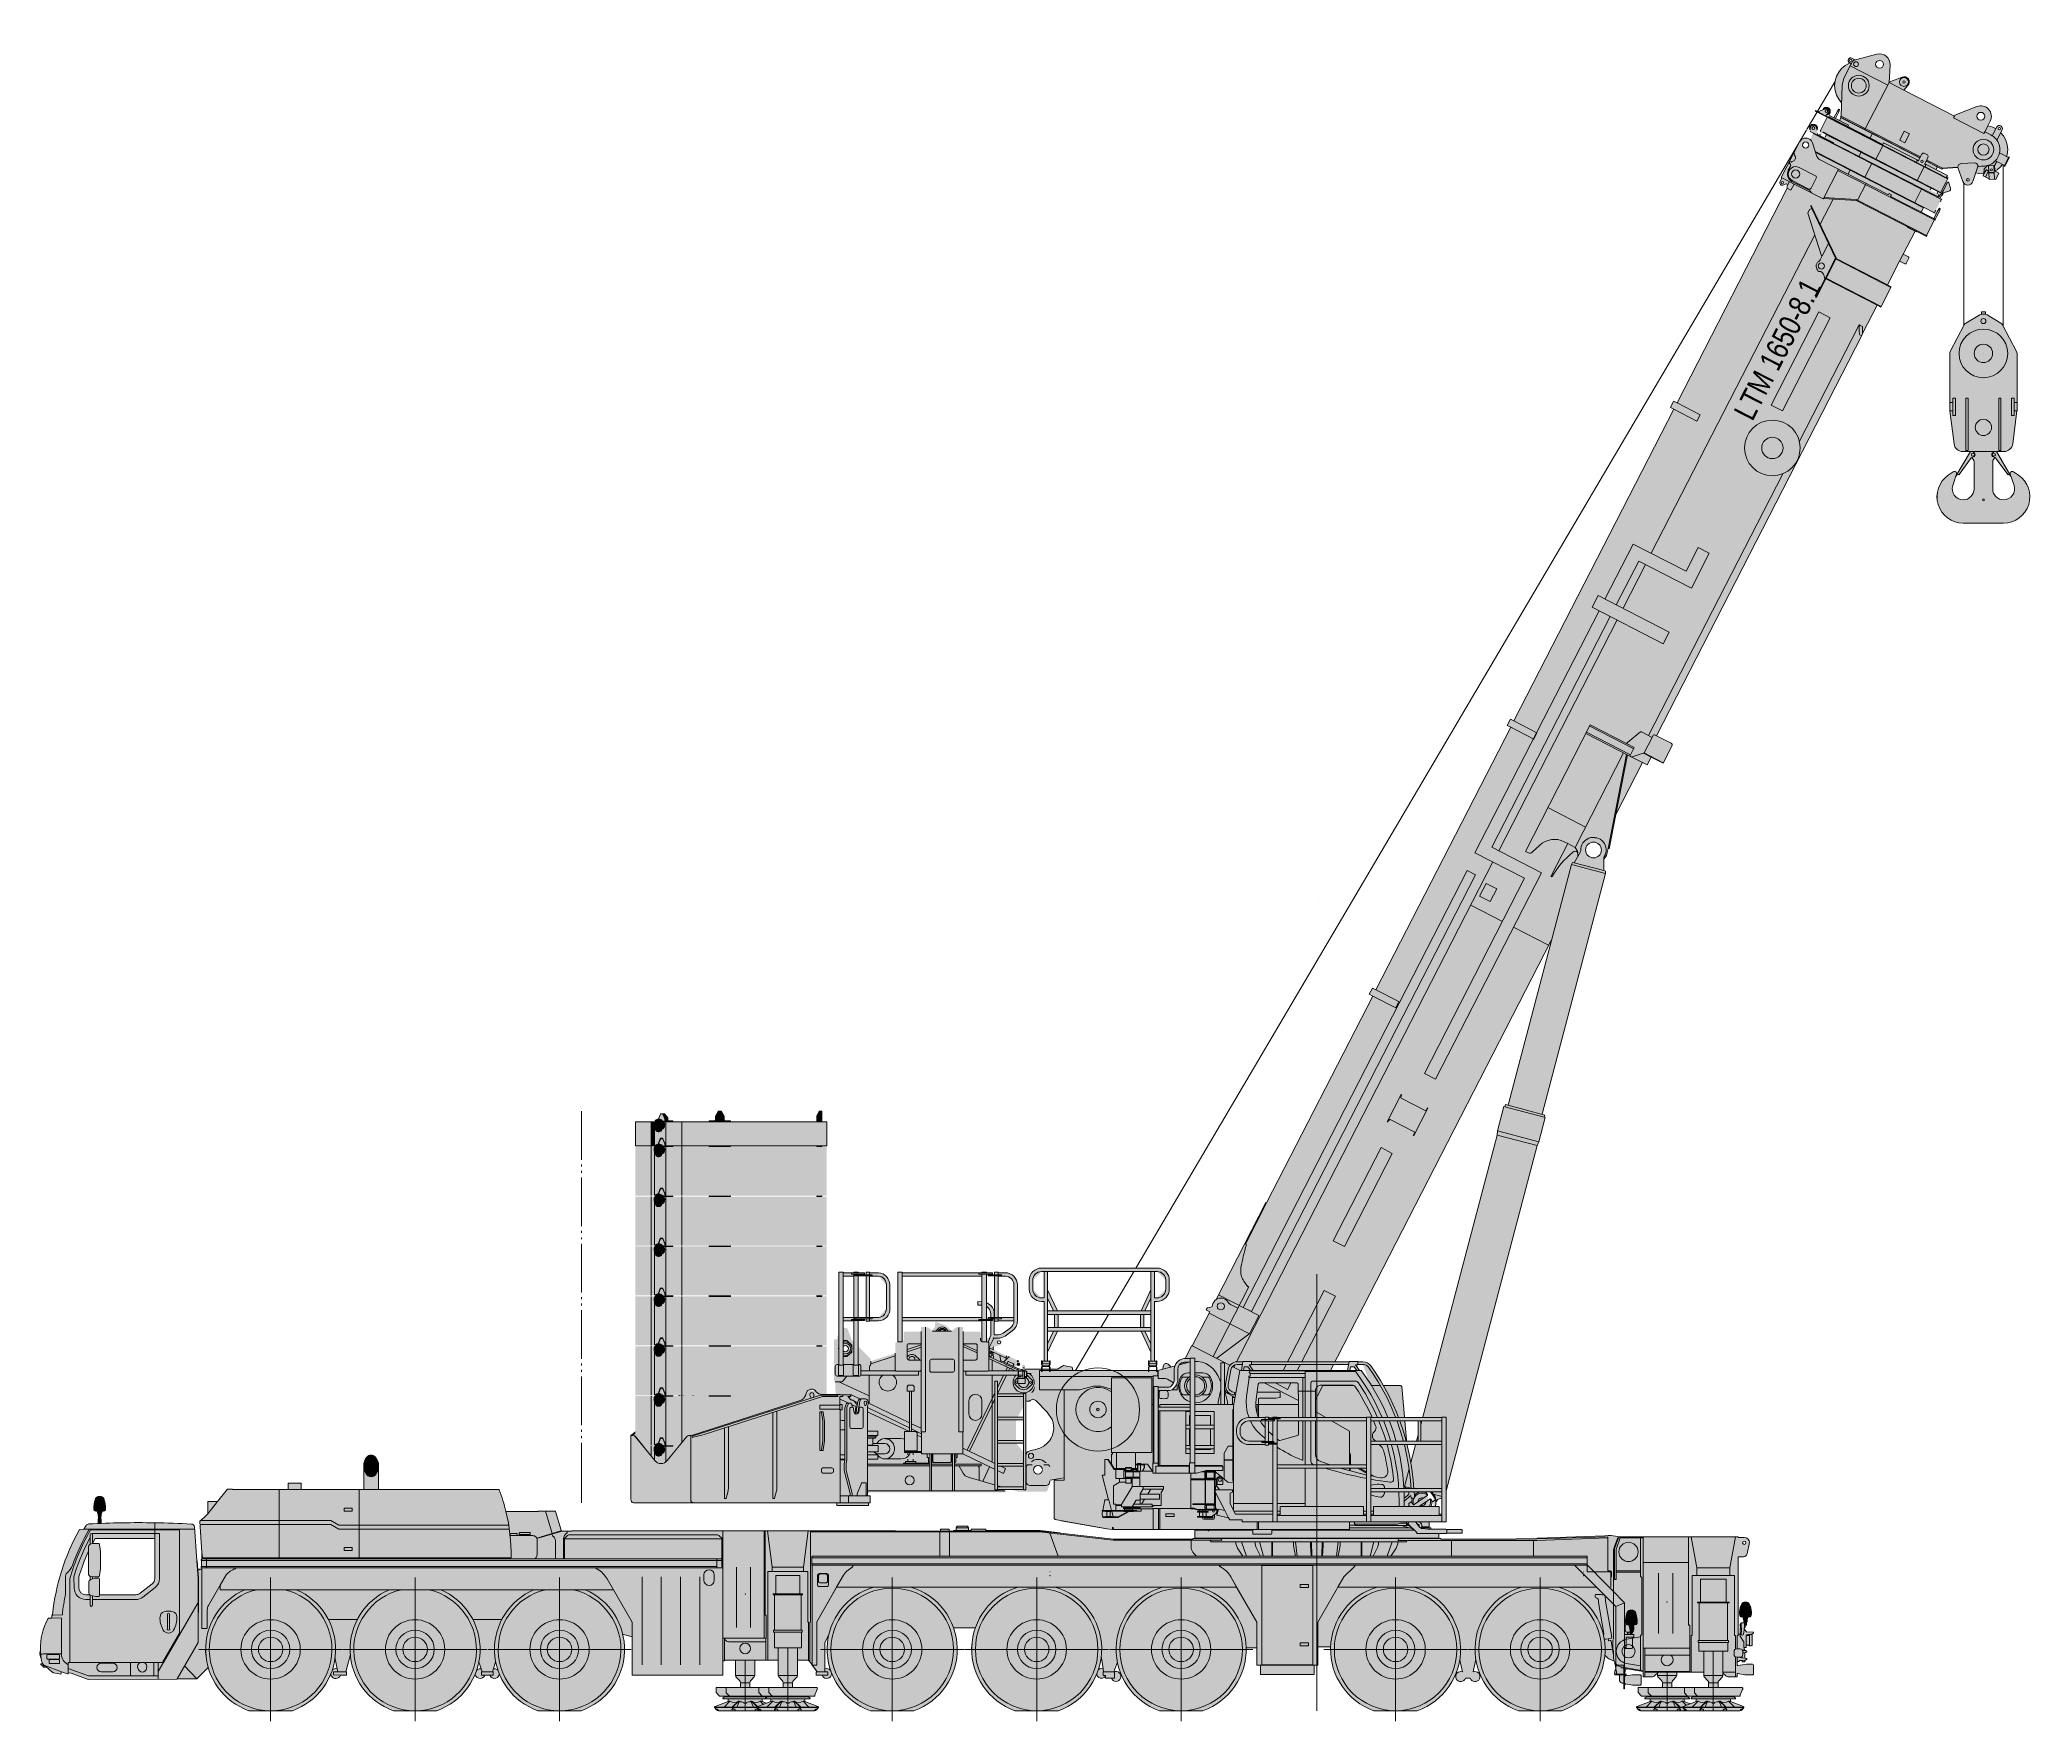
# Model space of a CAD drawing. Header units: millimetres. Extents: x 25707 to 50558, y -18992 to 44712.
# Drawn here: x 27626 to 50383, y -2935 to 16267 of the extents above; entities that cross this region are included whole.
import ezdxf
from ezdxf.enums import TextEntityAlignment as Align

# ---------------------------------------------------------------- set-up
doc = ezdxf.new("R2010")
doc.units = ezdxf.units.MM
doc.set_wipeout_variables(frame=1)
doc.layers.add('PDF_Solid Fills', color=7, linetype='Continuous', true_color=0xc4c5c5)
doc.layers.add('Техника Кран LTM 1650-8.1', color=250, linetype='Continuous', lineweight=15)
doc.layers.add('Техника Кран LTM 1650-8.1 Штрих', color=7, linetype='Continuous', lineweight=15, true_color=0xffd452)
doc.styles.add('arial', font='arial.ttf')
doc.styles.get("Standard").update_dxf_attribs({"font": ''})
doc.styles.get('Standard').set_extended_font_data('Mipgost')

# ---------------------------------------------------------------- blocks, each defined once
blk = doc.blocks.new('LTM 1650-8.1-20230226.21061200')
at = {"color": 0, "linetype": 'ByBlock', "lineweight": -2, "transparency": 16777216}
blk.add_wipeout([(1064, 568), (1064, 313), (120, 313), (118, 312), (-406, 10), (-406, -244), (-410, -244), (-410, -258), (-410, -258), (-411, -259), (-412, -260), (-413, -261), (-413, -263), (-413, -263), (-413, -366), (-892, -642), (-892, -642), (-903, -648), (-916, -652), (-929, -655), (-942, -655), (-1105, -655), (-1002, 522), (-995, 527), (-988, 527), (-988, 531), (423, 531), (423, 622), (438, 622), (438, 553), (538, 653), (545, 656), (1105, 656)], dxfattribs=at)
at = {"layer": 'Техника Кран LTM 1650-8.1 Штрих', "transparency": 16777216}
h = blk.add_hatch(color=256, dxfattribs=at)
h.dxf.hatch_style = 1
edge = h.paths.add_edge_path()
edge.add_line((1105, 656), (1064, 568))
edge.add_line((1064, 568), (1064, 313))
edge.add_line((1064, 313), (120, 313))
edge.add_line((120, 313), (118, 312))
edge.add_line((118, 312), (-406, 10))
edge.add_line((-406, 10), (-406, -244))
edge.add_line((-406, -244), (-410, -244))
edge.add_line((-410, -244), (-410, -258))
edge.add_arc((-408, -263), 5.6, 112.0284, 180.0011)
edge.add_line((-413, -263), (-413, -366))
edge.add_line((-413, -366), (-892, -642))
edge.add_arc((-941, -557), 98.4, 269.7484, 300.2516, ccw=False)
edge.add_line((-942, -655), (-1105, -655))
edge.add_line((-1105, -655), (-1002, 522))
edge.add_line((-1002, 522), (-995, 527))
edge.add_line((-995, 527), (-988, 527))
edge.add_line((-988, 527), (-988, 531))
edge.add_line((-988, 531), (423, 531))
edge.add_line((423, 531), (423, 622))
edge.add_line((423, 622), (438, 622))
edge.add_line((438, 622), (438, 553))
edge.add_line((438, 553), (538, 653))
edge.add_line((538, 653), (545, 656))
edge.add_line((545, 656), (1105, 656))
at = {"color": 0, "linetype": 'ByBlock', "lineweight": -2, "transparency": 16777216}
blk.add_lwpolyline([(1105, 656), (1064, 568), (1064, 313), (120, 313), (118, 312), (-406, 10), (-406, -244), (-410, -244), (-410, -258, 0.3056), (-413, -263), (-413, -366), (-892, -642, -0.133887), (-942, -655), (-1105, -655), (-1002, 522), (-995, 527), (-988, 527), (-988, 531), (423, 531), (423, 622), (438, 622), (438, 553), (538, 653), (545, 656)], format="xyb", close=True, dxfattribs=at)
for points in [[(423, 531), (423, 313)], [(438, 553), (438, 313)]]:
    blk.add_lwpolyline(points, dxfattribs=at)
blk = doc.blocks.new('LTM 1650-8.1-20230303.12205000')
at = {"color": 0, "linetype": 'ByBlock', "lineweight": -2, "transparency": 16777216}
blk.add_wipeout([(-6320, 808), (-6349, 823), (-6380, 814), (-6397, 787), (-6392, 755), (-6367, 735), (-6334, 737), (-6312, 760), (-6308, 778)], dxfattribs=at)
at = {"layer": 'Техника Кран LTM 1650-8.1 Штрих', "true_color": 0xadadad, "transparency": 16777216}
h = blk.add_hatch(color=253, dxfattribs=at)
h.dxf.hatch_style = 1
edge = h.paths.add_edge_path()
edge.add_arc((-6353, 778), 45, 0, 360)
at = {"color": 0, "linetype": 'ByBlock', "lineweight": -2, "transparency": 16777216}
blk.add_circle((-6353, 778), 45, dxfattribs=at)
blk.add_wipeout([(-6326, 481), (-6326, 649), (-6411, 649), (-6438, 654), (-6438, 663), (-6411, 667), (-6326, 667), (-6326, 723), (-6308, 723), (-6308, 725), (-6303, 725), (-6303, 763), (-6344, 750), (-6344, 750), (-6364, 750), (-6379, 763), (-6383, 783), (-6373, 800), (-6373, 800), (-6308, 858), (-6303, 858), (-6303, 892), (-6297, 892), (-6297, 739), (-6118, 739), (-6118, -773), (-6103, -773), (-6093, -780), (-6089, -781), (-6008, -781), (-5992, -786), (-5992, -786), (-5990, -787), (-5987, -788), (-5985, -790), (-5983, -793), (-5983, -793), (-5983, -817), (-5983, -817), (-5983, -818), (-5984, -819), (-5985, -820), (-5986, -821), (-5986, -821), (-5986, -821), (-5988, -822), (-5989, -823), (-5991, -823), (-5993, -824), (-5993, -824), (-6008, -829), (-6089, -829), (-6094, -830), (-6103, -837), (-6124, -837), (-6124, -807), (-6146, -807), (-6146, -824), (-6132, -824), (-6132, -830), (-6135, -839), (-6180, -884), (-6180, -884), (-6189, -890), (-6199, -892), (-6210, -890), (-6219, -884), (-6264, -839), (-6267, -830), (-6267, -824), (-6253, -824), (-6253, -807), (-6310, -807), (-6310, -788), (-6332, -788), (-6332, -495), (-6413, -495), (-6428, -489), (-6438, -475), (-6438, -434), (-6428, -420), (-6413, -415), (-6332, -415), (-6332, 32), (-6308, 32), (-6308, 481)], dxfattribs=at)
for points in [[(-6308, 481), (-6308, 723)], [(-6303, 763), (-6303, 858)], [(-6303, 725), (-6303, -807)], [(-6297, 739), (-6297, -807)], [(-6326, 649), (-6326, 667)], [(-6332, -415), (-6328, -412), (-6318, -395), (-6303, -395), (-6303, -515), (-6318, -515), (-6328, -497), (-6332, -495)], [(-6253, -807), (-6146, -807)], [(-6146, -824), (-6253, -824)]]:
    blk.add_lwpolyline(points, dxfattribs=at)
blk.add_lwpolyline([(-5983, -809, -0.223908), (-5988, -812), (-6011, -812), (-6089, -812), (-6094, -813), (-6103, -820), (-6118, -820)], format="xyb", dxfattribs=at)
for centre, radius in [((-6353, 778), 15), ((-6343, -455), 13.4)]:
    blk.add_circle(centre, radius, dxfattribs=at)
blk.add_wipeout([(-6118, 654), (8889, 654), (8889, -689), (-6118, -689)], dxfattribs=at)
at = {"layer": 'Техника Кран LTM 1650-8.1 Штрих', "transparency": 16777216}
h = blk.add_hatch(color=256, dxfattribs=at)
h.dxf.hatch_style = 1
edge = h.paths.add_edge_path()
edge.add_line((-6308, 481), (-6326, 481))
edge.add_line((-6326, 481), (-6326, 649))
edge.add_line((-6326, 649), (-6411, 649))
edge.add_line((-6411, 649), (-6438, 654))
edge.add_line((-6438, 654), (-6438, 663))
edge.add_line((-6438, 663), (-6411, 667))
edge.add_line((-6411, 667), (-6326, 667))
edge.add_line((-6326, 667), (-6326, 723))
edge.add_line((-6326, 723), (-6308, 723))
edge.add_line((-6308, 723), (-6308, 725))
edge.add_line((-6308, 725), (-6303, 725))
edge.add_line((-6303, 725), (-6303, 763))
edge.add_line((-6303, 763), (-6344, 750))
edge.add_arc((-6353, 778), 30, 131.5651, 288.3791, ccw=False)
edge.add_line((-6373, 800), (-6308, 858))
edge.add_line((-6308, 858), (-6303, 858))
edge.add_line((-6303, 858), (-6303, 892))
edge.add_line((-6303, 892), (-6297, 892))
edge.add_line((-6297, 892), (-6297, 739))
edge.add_line((-6297, 739), (-6118, 739))
edge.add_line((-6118, 739), (-6118, -773))
edge.add_line((-6118, -773), (-6103, -773))
edge.add_line((-6103, -773), (-6093, -780))
edge.add_line((-6093, -780), (-6089, -781))
edge.add_line((-6089, -781), (-6008, -781))
edge.add_line((-6008, -781), (-5992, -786))
edge.add_arc((-5998, -803), 18.1, 34.6073, 71.866, ccw=False)
edge.add_line((-5983, -793), (-5983, -817))
edge.add_arc((-5988, -816), 4.98, 295.4086, 350.1272, ccw=False)
edge.add_arc((-6003, -795), 31.2, 288.7546, 303.2846, ccw=False)
edge.add_line((-5993, -824), (-6008, -829))
edge.add_line((-6008, -829), (-6089, -829))
edge.add_line((-6089, -829), (-6094, -830))
edge.add_line((-6094, -830), (-6103, -837))
edge.add_line((-6103, -837), (-6124, -837))
edge.add_line((-6124, -837), (-6124, -807))
edge.add_line((-6124, -807), (-6146, -807))
edge.add_line((-6146, -807), (-6146, -824))
edge.add_line((-6146, -824), (-6132, -824))
edge.add_line((-6132, -824), (-6132, -830))
edge.add_line((-6132, -830), (-6135, -839))
edge.add_line((-6135, -839), (-6180, -884))
edge.add_arc((-6199, -864), 27.5, 225, 315, ccw=False)
edge.add_line((-6219, -884), (-6264, -839))
edge.add_line((-6264, -839), (-6267, -830))
edge.add_line((-6267, -830), (-6267, -824))
edge.add_line((-6267, -824), (-6253, -824))
edge.add_line((-6253, -824), (-6253, -807))
edge.add_line((-6253, -807), (-6310, -807))
edge.add_line((-6310, -807), (-6310, -788))
edge.add_line((-6310, -788), (-6332, -788))
edge.add_line((-6332, -788), (-6332, -495))
edge.add_line((-6332, -495), (-6413, -495))
edge.add_line((-6413, -495), (-6428, -489))
edge.add_line((-6428, -489), (-6438, -475))
edge.add_line((-6438, -475), (-6438, -434))
edge.add_line((-6438, -434), (-6428, -420))
edge.add_line((-6428, -420), (-6413, -415))
edge.add_line((-6413, -415), (-6332, -415))
edge.add_line((-6332, -415), (-6332, 32))
edge.add_line((-6332, 32), (-6308, 32))
edge.add_line((-6308, 32), (-6308, 481))
at = {"layer": 'Техника Кран LTM 1650-8.1 Штрих', "true_color": 0xadadad, "transparency": 16777216}
h = blk.add_hatch(color=253, dxfattribs=at)
h.dxf.hatch_style = 1
h.paths.add_polyline_path([(8889, 211), (-6118, 211), (-6118, 654), (8889, 654)])
at = {"layer": 'Техника Кран LTM 1650-8.1 Штрих', "transparency": 16777216}
h = blk.add_hatch(color=256, dxfattribs=at)
h.dxf.hatch_style = 1
h.set_gradient(color1=(132, 132, 132), color2=(173, 173, 173), rotation=90, tint=1)
h.paths.add_polyline_path([(-6118, 211), (8889, 211), (8889, -689), (-6118, -689)])
at = {"color": 0, "linetype": 'ByBlock', "lineweight": -2, "transparency": 16777216}
blk.add_lwpolyline([(-6308, 481), (-6326, 481), (-6326, 649), (-6411, 649), (-6438, 654), (-6438, 663), (-6411, 667), (-6326, 667), (-6326, 723), (-6308, 723), (-6308, 725), (-6303, 725), (-6303, 763), (-6344, 750, -0.815682), (-6373, 800), (-6308, 858), (-6303, 858), (-6303, 892), (-6297, 892), (-6297, 739), (-6118, 739), (-6118, -773), (-6103, -773), (-6093, -780), (-6089, -781), (-6008, -781), (-5992, -786, -0.164019), (-5983, -793), (-5983, -817, -0.243398), (-5986, -821, -0.063484), (-5993, -824), (-6008, -829), (-6089, -829), (-6094, -830), (-6103, -837), (-6124, -837), (-6124, -807), (-6146, -807), (-6146, -824), (-6132, -824), (-6132, -830), (-6135, -839), (-6180, -884, -0.414214), (-6219, -884), (-6264, -839), (-6267, -830), (-6267, -824), (-6253, -824), (-6253, -807), (-6310, -807), (-6310, -788), (-6332, -788), (-6332, -495), (-6413, -495), (-6428, -489), (-6438, -475), (-6438, -434), (-6428, -420), (-6413, -415), (-6332, -415), (-6332, 32), (-6308, 32)], format="xyb", close=True, dxfattribs=at)
for points in [[(-6124, -807), (-6124, 739)], [(-6297, 24), (-6124, 24)], [(-6124, -505), (-6297, -505)], [(-6118, -773), (-6118, -837)]]:
    blk.add_lwpolyline(points, dxfattribs=at)
for points in [[(8889, 211), (-6118, 211), (-6118, 654), (8889, 654)], [(-6118, 211), (8889, 211), (8889, -689), (-6118, -689)]]:
    blk.add_lwpolyline(points, close=True, dxfattribs=at)
blk.add_ellipse((-6078, -796), major_axis=(13.4, -0.1), ratio=0.396266, dxfattribs=at)
blk = doc.blocks.new('LTM 1650-8.1-20230303.12224900')
at = {"color": 0, "linetype": 'ByBlock', "lineweight": -2, "transparency": 16777216}
for points in [[(-6361, 856), (-6390, 870), (-6421, 862), (-6439, 835), (-6434, 803), (-6408, 783), (-6376, 785), (-6353, 808), (-6350, 825)], [(-6160, 717), (8607, 717), (8607, -707), (-6160, -707)]]:
    blk.add_wipeout(points, dxfattribs=at)
at = {"layer": 'Техника Кран LTM 1650-8.1 Штрих', "true_color": 0xadadad, "transparency": 16777216}
h = blk.add_hatch(color=253, dxfattribs=at)
h.dxf.hatch_style = 1
edge = h.paths.add_edge_path()
edge.add_arc((-6395, 825), 45, 0, 360)
at = {"color": 0, "linetype": 'ByBlock', "lineweight": -2, "transparency": 16777216}
blk.add_circle((-6395, 825), 45, dxfattribs=at)
blk.add_wipeout([(-6345, 840), (-6345, 896), (-6339, 896), (-6339, 801), (-6160, 801), (-6160, -864), (-6141, -864), (-6141, -894), (-6160, -894), (-6160, -896), (-6198, -896), (-6198, -894), (-6219, -894), (-6219, -864), (-6198, -864), (-6198, -846), (-6307, -846), (-6307, -860), (-6345, -860), (-6345, -791), (-6375, -791), (-6375, 15), (-6350, 15), (-6350, 542), (-6362, 542), (-6362, 712), (-6452, 712), (-6480, 716), (-6480, 725), (-6452, 730), (-6362, 730), (-6362, 756), (-6415, 803), (-6415, 803), (-6424, 821), (-6421, 840), (-6405, 854), (-6385, 854)], dxfattribs=at)
at = {"layer": 'Техника Кран LTM 1650-8.1 Штрих', "transparency": 16777216}
h = blk.add_hatch(color=256, dxfattribs=at)
h.dxf.hatch_style = 1
edge = h.paths.add_edge_path()
edge.add_line((-6350, 542), (-6362, 542))
edge.add_line((-6362, 542), (-6362, 712))
edge.add_line((-6362, 712), (-6452, 712))
edge.add_line((-6452, 712), (-6480, 716))
edge.add_line((-6480, 716), (-6480, 725))
edge.add_line((-6480, 725), (-6452, 730))
edge.add_line((-6452, 730), (-6362, 730))
edge.add_line((-6362, 730), (-6362, 756))
edge.add_line((-6362, 756), (-6415, 803))
edge.add_arc((-6395, 825), 30, 71.6209, 228.4349, ccw=False)
edge.add_line((-6385, 854), (-6345, 840))
edge.add_line((-6345, 840), (-6345, 896))
edge.add_line((-6345, 896), (-6339, 896))
edge.add_line((-6339, 896), (-6339, 801))
edge.add_line((-6339, 801), (-6160, 801))
edge.add_line((-6160, 801), (-6160, -864))
edge.add_line((-6160, -864), (-6141, -864))
edge.add_line((-6141, -864), (-6141, -894))
edge.add_line((-6141, -894), (-6160, -894))
edge.add_line((-6160, -894), (-6160, -896))
edge.add_line((-6160, -896), (-6198, -896))
edge.add_line((-6198, -896), (-6198, -894))
edge.add_line((-6198, -894), (-6219, -894))
edge.add_line((-6219, -894), (-6219, -864))
edge.add_line((-6219, -864), (-6198, -864))
edge.add_line((-6198, -864), (-6198, -846))
edge.add_line((-6198, -846), (-6307, -846))
edge.add_line((-6307, -846), (-6307, -860))
edge.add_line((-6307, -860), (-6345, -860))
edge.add_line((-6345, -860), (-6345, -791))
edge.add_line((-6345, -791), (-6375, -791))
edge.add_line((-6375, -791), (-6375, 15))
edge.add_line((-6375, 15), (-6350, 15))
edge.add_line((-6350, 15), (-6350, 542))
at = {"layer": 'Техника Кран LTM 1650-8.1 Штрих', "true_color": 0xadadad, "transparency": 16777216}
h = blk.add_hatch(color=253, dxfattribs=at)
h.dxf.hatch_style = 1
h.paths.add_polyline_path([(-6160, 717), (8607, 717), (8607, 233), (-6160, 233)])
at = {"layer": 'Техника Кран LTM 1650-8.1 Штрих', "transparency": 16777216}
h = blk.add_hatch(color=256, dxfattribs=at)
h.dxf.hatch_style = 1
h.set_gradient(color1=(132, 132, 132), color2=(173, 173, 173), rotation=90, tint=1)
h.paths.add_polyline_path([(8607, 233), (-6160, 233), (-6160, -707), (8607, -707)])
at = {"color": 0, "linetype": 'ByBlock', "lineweight": -2, "transparency": 16777216}
for points in [[(-6350, 542), (-6350, 745), (-6362, 756)], [(-6362, 730), (-6362, 712)], [(-6345, 840), (-6345, -791)], [(-6339, 801), (-6339, -849), (-6345, -849)], [(-6166, -846), (-6166, 801)], [(-6339, 48), (-6166, 48)], [(-6339, -592), (-6166, -592)], [(-6307, -846), (-6339, -846)], [(-6198, -846), (-6160, -846)], [(-6198, -864), (-6198, -894)], [(-6160, -864), (-6160, -894)]]:
    blk.add_lwpolyline(points, dxfattribs=at)
for points in [[(-6160, 717), (8607, 717), (8607, 233), (-6160, 233)], [(8607, 233), (-6160, 233), (-6160, -707), (8607, -707)]]:
    blk.add_lwpolyline(points, close=True, dxfattribs=at)
blk.add_circle((-6395, 825), 17.3, dxfattribs=at)
blk = doc.blocks.new('LTM 1650-8.1-20230303.11211400')
at = {"color": 0, "linetype": 'ByBlock', "lineweight": -2, "transparency": 16777216}
blk.add_wipeout([(-12498, 277), (-12418, 277), (-12418, 232), (-8416, 232), (-8416, 277), (-8336, 277), (-8336, 232), (-4964, 232), (-4964, 277), (-4884, 277), (-4884, 232), (-2230, 232), (-2230, 242), (-984, 242), (-984, 242), (-966, 249), (-946, 253), (-926, 252), (-907, 247), (-907, 247), (-899, 246), (-892, 246), (-884, 250), (-879, 255), (-879, 255), (-854, 286), (-850, 288), (-830, 288), (-825, 283), (-825, 242), (-390, 242), (-390, 247), (0, 247), (0, 247), (136, 206), (227, 98), (243, -42), (180, -169), (180, -169), (-60, -425), (-60, -1290), (-7356, -1290), (-7356, -1290), (-7388, -1346), (-7439, -1387), (-7500, -1407), (-7565, -1404), (-7565, -1404), (-7611, -1390), (-7615, -1402), (-7997, -1290), (-8664, -1290), (-8664, -1350), (-8764, -1350), (-8764, -1504), (-8990, -1504), (-8990, -1504), (-8998, -1502), (-9004, -1498), (-9008, -1492), (-9010, -1484), (-9010, -1295), (-14157, -1295), (-14171, -1290), (-14535, -1290), (-14535, -1340), (-14795, -1340), (-14795, -1290), (-15100, -1290), (-15100, -1358), (-15100, -1358), (-15101, -1362), (-15103, -1365), (-15106, -1368), (-15110, -1368), (-15180, -1368), (-15180, -1368), (-15184, -1368), (-15187, -1365), (-15189, -1362), (-15190, -1358), (-15190, -1290), (-15485, -1290), (-15485, -1310), (-15490, -1310), (-15490, -1433), (-15500, -1433), (-15500, -1430), (-15700, -1430), (-15700, -1437), (-15710, -1437), (-15710, -1434), (-15820, -1434), (-15845, -1430), (-15845, -1420), (-15820, -1416), (-15710, -1416), (-15710, -861), (-15732, -861), (-15732, -831), (-15715, -831), (-15715, 61), (-15730, 97), (-15847, 213), (-15847, 213), (-15868, 254), (-15864, 301), (-15834, 337), (-15790, 350), (-15790, 350), (-15333, 350), (-15333, 340), (-15312, 340), (-15286, 340), (-15286, 340), (-15268, 334), (-15257, 319), (-15258, 300), (-15270, 285), (-15270, 285), (-15287, 274), (-15287, 274), (-15291, 270), (-15294, 266), (-15295, 262), (-15296, 257), (-15296, 257), (-15296, 245), (-15276, 245), (-15276, 245), (-15272, 245), (-15268, 243), (-15264, 241), (-15261, 238), (-15261, 238), (-15261, 238), (-15258, 235), (-15255, 234), (-15252, 232), (-15248, 232), (-15248, 232), (-12498, 232), (-12498, 232)], dxfattribs=at)
at = {"layer": 'Техника Кран LTM 1650-8.1 Штрих', "transparency": 16777216}
h = blk.add_hatch(color=256, dxfattribs=at)
h.dxf.hatch_style = 1
edge = h.paths.add_edge_path(flags=16)
edge.add_arc((-15790, 270), 35, 0, 360)
edge = h.paths.add_edge_path(flags=16)
edge.add_arc((-15286, 310), 13.5, 0, 360)
edge = h.paths.add_edge_path(flags=16)
edge.add_arc((-7520, -1250), 90, 0, 360)
edge = h.paths.add_edge_path(flags=16)
edge.add_arc((0, 0), 102, 0, 360)
edge = h.paths.add_edge_path()
edge.add_line((-12498, 232), (-12498, 277))
edge.add_line((-12498, 277), (-12418, 277))
edge.add_line((-12418, 277), (-12418, 232))
edge.add_line((-12418, 232), (-8416, 232))
edge.add_line((-8416, 232), (-8416, 277))
edge.add_line((-8416, 277), (-8336, 277))
edge.add_line((-8336, 277), (-8336, 232))
edge.add_line((-8336, 232), (-4964, 232))
edge.add_line((-4964, 232), (-4964, 277))
edge.add_line((-4964, 277), (-4884, 277))
edge.add_line((-4884, 277), (-4884, 232))
edge.add_line((-4884, 232), (-2230, 232))
edge.add_line((-2230, 232), (-2230, 242))
edge.add_line((-2230, 242), (-984, 242))
edge.add_arc((-940, 158), 95, 69.6523, 117.8455, ccw=False)
edge.add_arc((-898, 271), 25, 249.6523, 321.5455)
edge.add_line((-879, 255), (-854, 286))
edge.add_line((-854, 286), (-850, 288))
edge.add_line((-850, 288), (-830, 288))
edge.add_line((-830, 288), (-825, 283))
edge.add_line((-825, 283), (-825, 242))
edge.add_line((-825, 242), (-390, 242))
edge.add_line((-390, 242), (-390, 247))
edge.add_line((-390, 247), (0, 247))
edge.add_arc((0, 0), 247, -43.1683, 90, ccw=False)
edge.add_line((180, -169), (-60, -425))
edge.add_line((-60, -425), (-60, -1290))
edge.add_line((-60, -1290), (-7356, -1290))
edge.add_arc((-7523, -1232), 177, 256.1224, 340.8623, ccw=False)
edge.add_line((-7565, -1404), (-7611, -1390))
edge.add_line((-7611, -1390), (-7615, -1402))
edge.add_line((-7615, -1402), (-7997, -1290))
edge.add_line((-7997, -1290), (-8664, -1290))
edge.add_line((-8664, -1290), (-8664, -1350))
edge.add_line((-8664, -1350), (-8764, -1350))
edge.add_line((-8764, -1350), (-8764, -1504))
edge.add_line((-8764, -1504), (-8990, -1504))
edge.add_arc((-8990, -1484), 20, 180, 270, ccw=False)
edge.add_line((-9010, -1484), (-9010, -1295))
edge.add_line((-9010, -1295), (-14157, -1295))
edge.add_line((-14157, -1295), (-14171, -1290))
edge.add_line((-14171, -1290), (-14535, -1290))
edge.add_line((-14535, -1290), (-14535, -1340))
edge.add_line((-14535, -1340), (-14795, -1340))
edge.add_line((-14795, -1340), (-14795, -1290))
edge.add_line((-14795, -1290), (-15100, -1290))
edge.add_line((-15100, -1290), (-15100, -1358))
edge.add_arc((-15110, -1358), 10, 270, 360, ccw=False)
edge.add_line((-15110, -1368), (-15180, -1368))
edge.add_arc((-15180, -1358), 10, 180, 270, ccw=False)
edge.add_line((-15190, -1358), (-15190, -1290))
edge.add_line((-15190, -1290), (-15485, -1290))
edge.add_line((-15485, -1290), (-15485, -1310))
edge.add_line((-15485, -1310), (-15490, -1310))
edge.add_line((-15490, -1310), (-15490, -1433))
edge.add_line((-15490, -1433), (-15500, -1433))
edge.add_line((-15500, -1433), (-15500, -1430))
edge.add_line((-15500, -1430), (-15700, -1430))
edge.add_line((-15700, -1430), (-15700, -1437))
edge.add_line((-15700, -1437), (-15710, -1437))
edge.add_line((-15710, -1437), (-15710, -1434))
edge.add_line((-15710, -1434), (-15820, -1434))
edge.add_line((-15820, -1434), (-15845, -1430))
edge.add_line((-15845, -1430), (-15845, -1420))
edge.add_line((-15845, -1420), (-15820, -1416))
edge.add_line((-15820, -1416), (-15710, -1416))
edge.add_line((-15710, -1416), (-15710, -861))
edge.add_line((-15710, -861), (-15732, -861))
edge.add_line((-15732, -861), (-15732, -831))
edge.add_line((-15732, -831), (-15715, -831))
edge.add_line((-15715, -831), (-15715, 61))
edge.add_line((-15715, 61), (-15730, 97))
edge.add_line((-15730, 97), (-15847, 213))
edge.add_arc((-15790, 270), 80, 90, 225, ccw=False)
edge.add_line((-15790, 350), (-15333, 350))
edge.add_line((-15333, 350), (-15333, 340))
edge.add_line((-15333, 340), (-15312, 340))
edge.add_line((-15312, 340), (-15286, 340))
edge.add_arc((-15286, 310), 30, -56.9962, 90, ccw=False)
edge.add_line((-15270, 285), (-15287, 274))
edge.add_arc((-15276, 257), 20, 123.0038, 180)
edge.add_line((-15296, 257), (-15296, 245))
edge.add_line((-15296, 245), (-15276, 245))
edge.add_arc((-15276, 225), 20, 40.3403, 89.9994, ccw=False)
edge.add_arc((-15248, 249), 16.9, 220.3403, 270)
edge.add_line((-15248, 232), (-12498, 232))
edge.add_line((-12498, 232), (-12498, 232))
at = {"color": 0, "linetype": 'ByBlock', "lineweight": -2, "transparency": 16777216}
for p, q in [((-10130, -883), (-10130, 28)), ((-10130, 28), (-9980, 28)), ((-9980, 28), (-9980, -883)), ((-9980, -883), (-10130, -883))]:
    blk.add_line(p, q, dxfattribs=at)
blk.add_lwpolyline([(-12498, 232), (-12498, 277), (-12418, 277), (-12418, 232), (-8416, 232), (-8416, 277), (-8336, 277), (-8336, 232), (-4964, 232), (-4964, 277), (-4884, 277), (-4884, 232), (-2230, 232), (-2230, 242), (-984, 242, -0.213438), (-907, 247, 0.324404), (-879, 255), (-854, 286), (-850, 288), (-830, 288), (-825, 283), (-825, 242), (-390, 242), (-390, 247), (0, 247, -0.656679), (180, -169), (-60, -425), (-60, -1290), (-7356, -1290, -0.387573), (-7565, -1404), (-7611, -1390), (-7615, -1402), (-7997, -1290), (-8664, -1290), (-8664, -1350), (-8764, -1350), (-8764, -1504), (-8990, -1504, -0.414214), (-9010, -1484), (-9010, -1295), (-14157, -1295), (-14171, -1290), (-14535, -1290), (-14535, -1340), (-14795, -1340), (-14795, -1290), (-15100, -1290), (-15100, -1358, -0.414214), (-15110, -1368), (-15180, -1368, -0.414214), (-15190, -1358), (-15190, -1290), (-15485, -1290), (-15485, -1310), (-15490, -1310), (-15490, -1433), (-15500, -1433), (-15500, -1430), (-15700, -1430), (-15700, -1437), (-15710, -1437), (-15710, -1434), (-15820, -1434), (-15845, -1430), (-15845, -1420), (-15820, -1416), (-15710, -1416), (-15710, -861), (-15732, -861), (-15732, -831), (-15715, -831), (-15715, 61), (-15730, 97), (-15847, 213, -0.668179), (-15790, 350), (-15333, 350), (-15333, 340), (-15312, 340), (-15286, 340, -0.74671), (-15270, 285), (-15287, 274, 0.25395), (-15296, 257), (-15296, 245), (-15276, 245, -0.220135), (-15261, 238, 0.220138), (-15248, 232), (-12498, 232)], format="xyb", close=True, dxfattribs=at)
for points in [[(-15664, 350, -0.258618), (-15630, 331), (-15623, 320, 0.414214), (-15568, 307), (-15546, 321, 0.414214), (-15544, 329), (-15546, 332), (-15527, 345), (-15514, 324, 0.258618), (-15497, 315), (-15443, 315, -0.414214), (-15348, 220), (-15348, -9, 0.198912), (-15342, -23), (-15339, -26, -0.198912), (-15333, -40)], [(-15528, 10), (-15528, 220, -1), (-15358, 220), (-15358, 10, -0.414214), (-15378, -10), (-15508, -10, -0.414214), (-15528, 10)], [(-390, -26), (-1283, -26), (-1283, -16), (-1277, -16), (-1315, 57, 0.068845), (-1353, 105, 0.116994), (-1440, 156, 0.031089), (-1698, 219), (-1698, 242)], [(-1010, -26), (-1010, 68), (-1013, 89), (-1021, 109, -0.430447), (-984, 242, -0.430447)], [(-14795, -1290), (-14795, -634), (-14801, -628), (-15205, -102), (-15199, -97), (-15177, -125), (-15154, -107), (-15109, -109), (-14744, -468), (-14748, -475), (-14698, -475, 0.118919), (-14676, -470, -0.291507), (-14611, -470, -0.093498), (-14576, -510, -0.374568), (-14578, -533, 0.204094), (-14583, -543, 0.298434), (-14538, -612, -0.298213), (-14535, -617), (-14535, -624), (-14296, -624), (-14296, -634), (-14535, -634), (-14535, -1290)], [(-9010, -1295), (-9010, -1278, -0.414214), (-8990, -1258), (-8970, -1258), (-8970, -1121), (-8964, -1112), (-8788, -1034), (-8779, -1032), (-8774, -1032), (-8774, -565), (-7151, -565), (-7151, -604, -0.289326), (-7177, -640), (-7287, -679, 0.317991), (-7451, -908), (-7451, -955), (-7028, -955, -0.342444), (-7036, -967, 0.09083), (-7386, -1050, 0.426116), (-7414, -1107)], [(-4035, -571), (-3680, -571, -0.26698), (-3684, -574), (-3716, -584, 0.342168), (-3720, -590), (-3720, -905), (-3680, -905), (-3680, -913), (-4035, -913), (-4035, -905), (-3995, -905), (-3995, -591, 0.315993), (-3999, -584), (-4031, -574, -0.159876), (-4035, -571)], [(-7451, -955), (-7451, -1049), (-7424, -1095), (-7381, -1121), (-7373, -1126), (-7373, -1156), (-7354, -1180, -0.159189), (-7356, -1290, -0.159189)], [(-14171, -1290), (-14242, -1253, 0.147383), (-14242, -1216), (-14235, -1211), (-12748, -1211)], [(-14145, -1295), (-14145, -1271, 0.131152), (-14157, -1258), (-14171, -1249), (-14237, -1213)], [(-8970, -1258), (-8770, -1258), (-8669, -1156, 0.198818), (-8664, -1143)]]:
    blk.add_lwpolyline(points, format="xyb", dxfattribs=at)
for points in [[(-15333, 340), (-15333, -190), (-15340, -190), (-15490, -534), (-15490, -1310)], [(-15296, 245), (-15333, 245)], [(-15333, 185), (-15256, 185), (-15256, 234)], [(-12418, 232), (-12418, -64), (-12498, -64), (-12498, 232)], [(-8336, 232), (-8336, -64), (-8416, -64), (-8416, 232)], [(-4884, 232), (-4884, -63), (-4964, -63), (-4964, 232)], [(-2230, 232), (-1698, 232)], [(-1045, -278), (-1045, 242)], [(-810, 242), (-810, -278)], [(-390, 242), (-390, -1290)], [(-15340, -190), (-15715, -190)], [(-15700, -190), (-15700, -1430)], [(-15500, -1430), (-15500, -528), (-15351, -190)], [(-15177, -125), (-14795, -624), (-14535, -624)], [(-10130, -58), (-10836, -58), (-10836, -736), (-11140, -736), (-11140, -879), (-10692, -879), (-10692, -202), (-10130, -202)], [(-9980, -202), (-7018, -202), (-7018, -841), (-4367, -841), (-4367, -697), (-6874, -697), (-6874, -58), (-9980, -58)], [(-1043, -278), (-810, -278), (-802, -271), (-390, -72)], [(-15384, -290), (-15061, -290)], [(-14925, -290), (-10836, -290)], [(-10692, -290), (-10130, -290)], [(-9980, -290), (-7018, -290)], [(-6874, -290), (-390, -290)], [(-6318, -290), (-6318, -697)], [(-15715, -545), (-15490, -545)], [(-14748, -475), (-14909, -475)], [(-14535, -634), (-14795, -634)], [(-14787, -1340), (-14787, -634)], [(-14543, -1340), (-14543, -634)], [(-8664, -565), (-8664, -1130), (-8774, -1130), (-8774, -1032)], [(-8759, -565), (-8759, -1130)], [(-8679, -565), (-8679, -1130)], [(-7712, -565), (-7712, -1049)], [(-6318, -841), (-6318, -1290)], [(-8664, -1049), (-7451, -1049)], [(-8664, -1088), (-7611, -1390)], [(-7997, -1290), (-8664, -1099)], [(-8664, -1290), (-8664, -1130)], [(-15485, -1290), (-15485, -1191), (-15490, -1191)], [(-15190, -1290), (-15100, -1290)], [(-12329, -1211), (-8970, -1211)], [(-8770, -1258), (-8770, -1504)], [(-8764, -1350), (-8764, -1252)], [(-15710, -1416), (-15710, -1434)]]:
    blk.add_lwpolyline(points, dxfattribs=at)
for points in [[(-6652, -73), (-6652, -180), (-1045, -180), (-1045, -73)], [(-6456, -334), (-6621, -334), (-6621, -469), (-6456, -469)], [(-3388, -643), (-2192, -643), (-2192, -787), (-3388, -787)], [(-14163, -734), (-14163, -879), (-12967, -879), (-12967, -734)], [(-1640, -809), (-444, -809), (-444, -953), (-1640, -953)]]:
    blk.add_lwpolyline(points, close=True, dxfattribs=at)
for centre, radius in [((-15790, 270), 35), ((-15443, 220), 47.5), ((-15286, 310), 13.5), ((-940, 158), 40.5), ((0, 0), 102), ((-14643, -520), 35), ((-12538, -971), 318), ((-12538, -971), 122), ((-7520, -1250), 90)]:
    blk.add_circle(centre, radius, dxfattribs=at)
blk = doc.blocks.new('LTM 1650-8.1-20230226.13391300')
at = {"color": 0, "linetype": 'ByBlock', "lineweight": -2, "transparency": 16777216}
blk.add_wipeout([(248, -700), (248, -700), (348, -656), (441, -597), (524, -526), (596, -443), (655, -350), (699, -250), (728, -144), (742, -35), (739, 75), (720, 183), (685, 287), (635, 384), (572, 474), (496, 553), (409, 620), (313, 673), (293, 682), (-293, 682), (-293, 682), (-390, 632), (-479, 567), (-558, 490), (-624, 403), (-676, 306), (-714, 203), (-736, 96), (-742, -14), (-732, -123), (-706, -230), (-665, -331), (-609, -425), (-539, -510), (-458, -584), (-367, -645), (-268, -693), (-248, -700)], dxfattribs=at)
at = {"layer": 'Техника Кран LTM 1650-8.1 Штрих', "true_color": 0x848484, "transparency": 16777216}
h = blk.add_hatch(color=252, dxfattribs=at)
h.dxf.hatch_style = 1
edge = h.paths.add_edge_path()
edge.add_line((-248, -700), (248, -700))
edge.add_arc((0, 0), 742, 289.4795, 426.7491)
edge.add_line((293, 682), (-293, 682))
edge.add_arc((0, 0), 742, 113.2509, 250.5205)
edge = h.paths.add_edge_path(flags=16)
edge.add_arc((0, 0), 339, 0, 360)
at = {"layer": 'Техника Кран LTM 1650-8.1 Штрих', "true_color": 0xd6d6d6, "transparency": 16777216}
h = blk.add_hatch(color=254, dxfattribs=at)
h.dxf.hatch_style = 1
edge = h.paths.add_edge_path()
edge.add_arc((0, 0), 339, 0, 360)
at = {"color": 0, "linetype": 'ByBlock', "lineweight": 5, "transparency": 16777216}
for points in [[(0, 820), (0, 0)], [(-820, 0), (0, 0)], [(0, 0), (0, -820)], [(0, 0), (820, 0)]]:
    blk.add_lwpolyline(points, dxfattribs=at)
at = {"color": 0, "linetype": 'ByBlock', "lineweight": -2, "transparency": 16777216}
for points in [[(-248, -700), (248, -700, 0.682599), (293, 682), (-293, 682, 0.682599)], [(157, 682, -8.811481), (-157, 682)]]:
    blk.add_lwpolyline(points, format="xyb", close=True, dxfattribs=at)
for radius in [339, 219, 140]:
    blk.add_circle((0, 0), radius, dxfattribs=at)
blk = doc.blocks.new('LTM 1650-8.1-20230226.13431200')
at = {"color": 0, "linetype": 'ByBlock', "lineweight": -2, "transparency": 16777216}
blk.add_wipeout([(248, -700), (248, -700), (348, -656), (441, -597), (524, -526), (596, -443), (655, -350), (699, -250), (728, -144), (742, -35), (739, 75), (720, 183), (685, 287), (635, 384), (572, 474), (496, 553), (409, 620), (313, 673), (211, 712), (-211, 712), (-211, 712), (-313, 673), (-409, 620), (-496, 553), (-572, 473), (-635, 384), (-685, 286), (-720, 182), (-739, 74), (-742, -36), (-728, -145), (-699, -250), (-654, -351), (-596, -443), (-524, -526), (-440, -598), (-348, -656), (-248, -700)], dxfattribs=at)
at = {"layer": 'Техника Кран LTM 1650-8.1 Штрих', "true_color": 0x848484, "transparency": 16777216}
h = blk.add_hatch(color=252, dxfattribs=at)
h.dxf.hatch_style = 1
edge = h.paths.add_edge_path()
edge.add_line((-248, -700), (248, -700))
edge.add_arc((0, 0), 742, 289.4795, 433.5208)
edge.add_line((211, 712), (-211, 712))
edge.add_arc((0, 0), 742, 106.4792, 250.5205)
edge = h.paths.add_edge_path(flags=16)
edge.add_arc((0, 0), 339, 0, 360)
at = {"layer": 'Техника Кран LTM 1650-8.1 Штрих', "true_color": 0xd6d6d6, "transparency": 16777216}
h = blk.add_hatch(color=254, dxfattribs=at)
h.dxf.hatch_style = 1
edge = h.paths.add_edge_path()
edge.add_arc((0, 0), 339, 0, 360)
at = {"color": 0, "linetype": 'ByBlock', "lineweight": -2, "transparency": 16777216}
blk.add_lwpolyline([(-248, -700), (248, -700, 0.726818), (211, 712), (-211, 712, 0.726818)], format="xyb", close=True, dxfattribs=at)
at = {"color": 0, "linetype": 'ByBlock', "lineweight": 5, "transparency": 16777216}
for points in [[(0, 820), (0, 0)], [(-820, 0), (0, 0)], [(0, 0), (0, -820)], [(0, 0), (820, 0)]]:
    blk.add_lwpolyline(points, dxfattribs=at)
at = {"color": 0, "linetype": 'ByBlock', "lineweight": -2, "transparency": 16777216}
for radius in [700, 339, 219, 140]:
    blk.add_circle((0, 0), radius, dxfattribs=at)
blk = doc.blocks.new('LTM 1650-8.1-20230304.16210700')
at = {"color": 0, "linetype": 'ByBlock', "lineweight": -2, "transparency": 16777216}
blk.add_wipeout([(12, 0), (12, 35), (18, 35), (18, 61), (19, 61), (21, 62), (30, 94), (45, 94), (45, 94), (54, 96), (61, 100), (66, 108), (68, 116), (68, 116), (68, 119), (68, 119), (67, 120), (67, 120), (66, 121), (65, 121), (65, 121), (64, 121), (64, 127), (68, 127), (68, 127), (67, 151), (64, 174), (59, 197), (53, 220), (53, 220), (53, 220), (50, 228), (46, 236), (41, 244), (36, 251), (36, 251), (36, 251), (31, 255), (27, 257), (21, 259), (16, 260), (-16, 260), (-16, 260), (-21, 259), (-27, 257), (-31, 255), (-36, 251), (-36, 251), (-36, 251), (-41, 244), (-46, 236), (-50, 228), (-53, 220), (-53, 220), (-53, 220), (-59, 197), (-64, 174), (-67, 151), (-68, 127), (-68, 127), (-64, 127), (-64, 121), (-65, 121), (-65, 121), (-66, 121), (-67, 120), (-67, 120), (-68, 119), (-68, 119), (-68, 116), (-68, 116), (-66, 108), (-61, 100), (-54, 96), (-45, 94), (-45, 94), (-30, 94), (-21, 62), (-19, 61), (-18, 61), (-18, 35), (-12, 35), (-12, 0)], dxfattribs=at)
at = {"layer": 'Техника Кран LTM 1650-8.1 Штрих', "transparency": 16777216}
h = blk.add_hatch(color=256, dxfattribs=at)
h.dxf.hatch_style = 1
h.set_gradient(color1=(255, 191, 0), tint=1, name='CYLINDER')
h.paths.add_polyline_path([(53, 220, 0.107913), (36, 251, 0.19946), (16, 260), (-16, 260, 0.19946), (-36, 251, 0.107913), (-53, 220, 0.082296), (-68, 127), (-64, 127), (64, 127), (68, 127, 0.082296)])
at = {"layer": 'Техника Кран LTM 1650-8.1 Штрих', "true_color": 0xadadad, "transparency": 16777216}
h = blk.add_hatch(color=253, dxfattribs=at)
h.dxf.hatch_style = 1
h.paths.add_polyline_path([(68, 116), (68, 119, 0.404955), (65, 121), (64, 121), (-64, 121), (-65, 121, 0.423533), (-68, 119), (-68, 116, 0.413616), (-45, 94), (-30, 94), (30, 94), (45, 94, 0.414811)])
at = {"layer": 'Техника Кран LTM 1650-8.1 Штрих', "transparency": 16777216}
h = blk.add_hatch(color=256, dxfattribs=at)
h.dxf.hatch_style = 1
h.paths.add_polyline_path([(64, 127), (-64, 127), (-64, 121), (64, 121)])
at = {"layer": 'Техника Кран LTM 1650-8.1 Штрих', "true_color": 0xadadad, "transparency": 16777216}
h = blk.add_hatch(color=253, dxfattribs=at)
h.dxf.hatch_style = 1
h.paths.add_polyline_path([(30, 94), (-30, 94), (-21, 62), (-19, 61), (-18, 61), (18, 61), (19, 61), (21, 62)])
h.paths.add_polyline_path([(18, 61), (-18, 61), (-18, 35), (-12, 35), (12, 35), (18, 35)])
h.paths.add_polyline_path([(12, 35), (-12, 35), (-12, 0), (12, 0)])
at = {"color": 0, "linetype": 'ByBlock', "lineweight": -2, "transparency": 16777216}
blk.add_lwpolyline([(12, 0), (12, 35), (18, 35), (18, 61), (19, 61), (21, 62), (30, 94), (45, 94, 0.412079), (68, 116), (68, 119, 0.391007), (65, 121), (64, 121), (64, 127), (68, 127, 0.082296), (53, 220, 0.107913), (36, 251, 0.19946), (16, 260), (-16, 260, 0.19946), (-36, 251, 0.107913), (-53, 220, 0.082296), (-68, 127), (-64, 127), (-64, 121), (-65, 121, 0.391007), (-68, 119), (-68, 116, 0.412079), (-45, 94), (-30, 94), (-21, 62), (-19, 61), (-18, 61), (-18, 35), (-12, 35), (-12, 0)], format="xyb", dxfattribs=at)
for points in [[(-64, 127), (64, 127)], [(64, 121), (-64, 121)], [(-30, 94), (30, 94)], [(18, 61), (-18, 61)], [(-12, 35), (12, 35)], [(-12, 0), (12, 0)]]:
    blk.add_lwpolyline(points, dxfattribs=at)
blk = doc.blocks.new('LTM 1650-8.1-20230226.15210900')
at = {"color": 0, "linetype": 'ByBlock', "lineweight": -2, "transparency": 16777216}
blk.add_wipeout([(-13273, 2146), (-13273, 2146), (-13461, 2147), (-13650, 2146), (-13838, 2141), (-14026, 2133), (-14026, 2133), (-14026, 2133), (-14035, 2131), (-14044, 2128), (-14052, 2122), (-14058, 2115), (-14058, 2115), (-14083, 2072), (-14132, 2070), (-14132, 2070), (-14133, 2070), (-14133, 2070), (-14134, 2070), (-14134, 2069), (-14134, 2069), (-14134, 2069), (-14227, 1885), (-14305, 1694), (-14367, 1498), (-14413, 1297), (-14441, 1099), (-14445, 1100), (-14453, 1056), (-14486, 1055), (-14486, 1055), (-14488, 1055), (-14490, 1054), (-14491, 1053), (-14492, 1051), (-14492, 1051), (-14492, 1051), (-14532, 967), (-14560, 878), (-14575, 786), (-14578, 693), (-14578, 693), (-14583, 677), (-14583, 677), (-14585, 662), (-14585, 646), (-14583, 631), (-14580, 615), (-14580, 615), (-14579, 614), (-14578, 612), (-14576, 611), (-14574, 611), (-14574, 611), (-14574, 611), (-14571, 592), (-14567, 575), (-14563, 557), (-14557, 539), (-14557, 539), (-14572, 534), (-14572, 534), (-14573, 533), (-14574, 532), (-14575, 531), (-14575, 529), (-14575, 529), (-14575, 525), (-14572, 522), (-14566, 522), (-14566, 522), (-14565, 521), (-14563, 521), (-14562, 520), (-14561, 518), (-14560, 516), (-14560, 516), (-14559, 515), (-14559, 515), (-14558, 514), (-14557, 514), (-14557, 514), (-14549, 514), (-14549, 514), (-14549, 511), (-14550, 509), (-14550, 507), (-14551, 505), (-14551, 503), (-14547, 496), (-14547, 496), (-14547, 496), (-14546, 495), (-14545, 495), (-14544, 495), (-14544, 495), (-14525, 495), (-14525, 495), (-14524, 495), (-14524, 495), (-14523, 496), (-14523, 496), (-14523, 496), (-14519, 503), (-14519, 505), (-14450, 444), (-14432, 433), (-14347, 417), (-14337, 445), (-14270, 420), (-14270, 420), (-14267, 420), (-14264, 421), (-14262, 423), (-14262, 426), (-14262, 426), (-14262, 433), (-14227, 427), (-14036, 357), (-13021, 358), (-13017, 363), (-12794, 363), (-12114, 1040), (-11306, 1040), (-11189, 478), (-11189, 478), (-11219, 479), (-11246, 464), (-11261, 438), (-11260, 407), (-11244, 382), (-11216, 369), (-11186, 372), (-11162, 390), (-11153, 407), (-11085, 407), (-11085, 442), (-11092, 442), (-10933, 1040), (-9739, 1040), (-9546, 479), (-9546, 479), (-9577, 477), (-9601, 458), (-9612, 430), (-9607, 400), (-9588, 377), (-9559, 368), (-9529, 375), (-9508, 397), (-9503, 407), (-9447, 407), (-9447, 407), (-9431, 382), (-9403, 369), (-9373, 372), (-9349, 390), (-9338, 419), (-9343, 449), (-9363, 471), (-9392, 480), (-9404, 479), (-9243, 1040), (-8534, 1040), (-7820, 845), (-7820, 405), (-6783, 405), (-6783, 569), (-6781, 569), (-6767, 569), (-6767, 578), (-5806, 578), (-5806, 569), (-5794, 564), (-5709, 442), (-5720, 442), (-5720, 407), (-5652, 407), (-5652, 407), (-5635, 382), (-5608, 369), (-5578, 372), (-5554, 391), (-5543, 419), (-5548, 449), (-5569, 472), (-5598, 480), (-5620, 476), (-5620, 774), (-5581, 853), (-5373, 948), (-3763, 948), (-2497, 848), (-2439, 478), (-2439, 478), (-2469, 481), (-2497, 467), (-2513, 442), (-2513, 411), (-2498, 385), (-2471, 371), (-2441, 373), (-2416, 391), (-2415, 392), (-2415, 372), (-2347, 372), (-2347, 372), (-2329, 348), (-2301, 336), (-2271, 340), (-2247, 360), (-2237, 389), (-2244, 419), (-2265, 441), (-2295, 449), (-2320, 442), (-2214, 716), (-687, 716), (-687, 519), (-642, 519), (-642, 412), (-30, 412), (-30, 519), (13, 519), (13, 728), (1600, 728), (1663, 442), (1663, 442), (1633, 445), (1606, 431), (1589, 405), (1589, 375), (1604, 349), (1631, 334), (1662, 336), (1687, 353), (1697, 372), (1753, 372), (1753, 372), (1769, 347), (1797, 334), (1827, 337), (1852, 355), (1863, 383), (1858, 413), (1838, 436), (1809, 446), (1787, 442), (1848, 730), (3188, 730), (3301, 623), (3301, 623), (3311, 610), (3323, 600), (3337, 591), (3352, 584), (3401, 567), (3427, 416), (3515, 416), (3515, 416), (3522, 453), (3541, 486), (3568, 511), (3602, 527), (3602, 527), (3648, 548), (3685, 583), (3708, 628), (3717, 678), (3717, 678), (3717, 1813), (3717, 1813), (3708, 1864), (3684, 1909), (3647, 1944), (3600, 1965), (3584, 1968), (3362, 2002), (3326, 2002), (3289, 1996), (2521, 1969), (2512, 1962), (2278, 1962), (2278, 1957), (1965, 1957), (1963, 1960), (1416, 1960), (1416, 1965), (-1416, 1965), (-1416, 1957), (-2322, 1957), (-2932, 2026), (-2931, 2031), (-3160, 2057), (-3780, 2057), (-3780, 2072), (-3950, 2072), (-3950, 2057), (-3980, 2057), (-3980, 2087), (-3992, 2107), (-4108, 2107), (-4120, 2087), (-4120, 2057), (-4150, 2057), (-4150, 2052), (-4200, 2052), (-4200, 2072), (-4300, 2072), (-4300, 2052), (-4813, 2052), (-4813, 2054), (-8508, 2054), (-8508, 2050), (-8625, 2050), (-8635, 2048), (-8637, 2054), (-8633, 2055), (-8633, 2055), (-8631, 2056), (-8630, 2058), (-8630, 2060), (-8630, 2062), (-8630, 2062), (-8695, 2275), (-8699, 2278), (-8895, 2278), (-8899, 2274), (-9262, 2274), (-9262, 2274), (-9279, 2337), (-9297, 2400), (-9318, 2461), (-9340, 2522), (-9340, 2522), (-9341, 2523), (-9342, 2525), (-9344, 2525), (-9345, 2526), (-9345, 2526), (-11601, 2526), (-11601, 2597), (-11751, 2597), (-11751, 2526), (-12385, 2526), (-12385, 2530), (-12438, 2530), (-12438, 2530), (-12440, 2530), (-12442, 2529), (-12443, 2527), (-12445, 2525), (-12445, 2525), (-12555, 2388), (-12669, 2388), (-12669, 2249), (-12669, 2249), (-12688, 2226), (-12709, 2205), (-12732, 2186), (-12756, 2168), (-12756, 2168), (-12756, 2168), (-12758, 2167), (-12759, 2165), (-12759, 2163), (-12759, 2161), (-12759, 2161), (-12734, 1808), (-12734, 1808), (-12735, 1807), (-12736, 1807), (-12736, 1806), (-12737, 1805), (-12737, 1733), (-12737, 1733), (-12739, 1731), (-12741, 1729), (-12742, 1726), (-12742, 1722), (-12742, 1722), (-12742, 1717), (-12741, 1716), (-12741, 1648), (-12742, 1647), (-12742, 1636), (-12742, 1636), (-12742, 1634), (-12741, 1633), (-12740, 1631), (-12739, 1630), (-12739, 1630), (-12736, 1630), (-12736, 1615), (-12761, 1615), (-12761, 1615), (-12763, 1614), (-12766, 1613), (-12767, 1611), (-12768, 1608), (-12768, 1608), (-12781, 1608), (-12788, 1711), (-12792, 1711), (-12819, 2099), (-12819, 2099), (-12823, 2112), (-12831, 2122), (-12842, 2130), (-12854, 2132), (-12854, 2132), (-12854, 2132), (-12959, 2137), (-13064, 2141), (-13168, 2144), (-13273, 2146), (-13273, 2146), (-13273, 1967), (-13273, 1511), (-13273, 1511), (-13275, 1493), (-13281, 1476), (-13291, 1461), (-13304, 1449), (-13304, 1449), (-13442, 1341), (-13442, 1341), (-13453, 1333), (-13465, 1328), (-13478, 1325), (-13491, 1324), (-14062, 1324), (-14062, 1324), (-14091, 1330), (-14117, 1346), (-14134, 1372), (-14141, 1401), (-14141, 1401), (-14141, 1524), (-14137, 1543), (-14137, 1543), (-14100, 1652), (-14057, 1760), (-14008, 1865), (-13955, 1967), (-13955, 1967), (-13273, 1967), (-13273, 1967)], dxfattribs=at)
at = {"layer": 'Техника Кран LTM 1650-8.1 Штрих', "true_color": 0x545454, "transparency": 16777216}
h = blk.add_hatch(color=251, dxfattribs=at)
h.dxf.hatch_style = 1
edge = h.paths.add_edge_path()
edge.add_arc((-10883, 2793), 165, 0.4169, 39.6289)
edge.add_arc((-10802, 2856), 62.2, 41.9334, 138.0666)
edge.add_arc((-10721, 2793), 165, 140.3915, 179.8994)
edge.add_arc((-10740, 2790), 147, 178.7436, 226.8708)
edge.add_arc((-10802, 2730), 60.5, 231.3515, 308.6485)
edge.add_arc((-10865, 2790), 147, 313.1403, 361.5988)
at = {"layer": 'Техника Кран LTM 1650-8.1 Штрих', "transparency": 16777216}
h = blk.add_hatch(color=256, dxfattribs=at)
h.dxf.hatch_style = 1
h.set_gradient(color1=(132, 132, 132), color2=(214, 214, 214), tint=1, name='CYLINDER')
edge = h.paths.add_edge_path()
edge.add_line((-10718, 2526), (-10886, 2526))
edge.add_line((-10886, 2526), (-10886, 2793))
edge.add_arc((-10728, 2795), 159, 139.5849, 180.7061, ccw=False)
edge.add_arc((-10800, 2851), 67.5, 91.8979, 135.885, ccw=False)
edge.add_arc((-10805, 2851), 67.5, 44.116, 88.1015, ccw=False)
edge.add_arc((-10864, 2800), 146, -2.2358, 42.2816, ccw=False)
edge.add_line((-10718, 2794), (-10718, 2526))
at = {"layer": 'Техника Кран LTM 1650-8.1 Штрих', "true_color": 0xadadad, "transparency": 16777216}
h = blk.add_hatch(color=253, dxfattribs=at)
h.dxf.hatch_style = 1
edge = h.paths.add_edge_path()
edge.add_line((-13273, 1967), (-13273, 2146))
edge.add_arc((-13441, -9296), 11443, 89.1604, 92.9315)
edge.add_arc((-14026, 2095), 37.7, 89.1046, 147.6758)
edge.add_line((-14058, 2115), (-14083, 2072))
edge.add_line((-14083, 2072), (-14132, 2070))
edge.add_arc((-14132, 2068), 2.76, 86.6585, 148.7876)
edge.add_arc((-11927, 837), 2528, 150.8354, 174.0449)
edge.add_line((-14441, 1099), (-14445, 1100))
edge.add_line((-14445, 1100), (-14453, 1056))
edge.add_line((-14453, 1056), (-14486, 1055))
edge.add_arc((-14486, 1049), 6.39, 89.0088, 159.3285)
edge.add_arc((-13904, 721), 674, 150.6884, 182.3798)
edge.add_line((-14578, 693), (-14583, 677))
edge.add_arc((-14451, 652), 134, 169.1652, 195.6458)
edge.add_arc((-14573, 618), 7.34, 197.9652, 259.7133)
edge.add_arc((-14190, 667), 389, 188.3514, 199.1576)
edge.add_line((-14557, 539), (-14572, 534))
edge.add_arc((-14570, 529), 5.06, 110.8526, 179.5858)
edge.add_line((-14575, 529), (-14575, 525))
edge.add_line((-14575, 525), (-14572, 522))
edge.add_line((-14572, 522), (-14566, 522))
edge.add_arc((-14568, 513), 9.29, 35.6328, 77.7806, ccw=False)
edge.add_line((-14561, 518), (-14560, 516))
edge.add_arc((-14557, 516), 2.39, 193.6021, 267.992)
edge.add_line((-14557, 514), (-14549, 514))
edge.add_arc((-14574, 513), 24.2, -19.6335, 0.7999, ccw=False)
edge.add_line((-14551, 505), (-14551, 503))
edge.add_line((-14551, 503), (-14547, 496))
edge.add_arc((-14545, 498), 3.2, 210.9747, 280.6534)
edge.add_line((-14544, 495), (-14525, 495))
edge.add_arc((-14525, 498), 2.95, 270.1939, 330.6156)
edge.add_line((-14523, 496), (-14519, 503))
edge.add_line((-14519, 503), (-14519, 505))
edge.add_line((-14519, 505), (-14450, 444))
edge.add_line((-14450, 444), (-14432, 433))
edge.add_line((-14432, 433), (-14347, 417))
edge.add_line((-14347, 417), (-14337, 445))
edge.add_line((-14337, 445), (-14270, 420))
edge.add_arc((-14268, 426), 5.97, 249.1157, 361.925)
edge.add_line((-14262, 426), (-14262, 433))
edge.add_line((-14262, 433), (-14227, 427))
edge.add_line((-14227, 427), (-14036, 357))
edge.add_line((-14036, 357), (-13021, 358))
edge.add_line((-13021, 358), (-13017, 363))
edge.add_line((-13017, 363), (-12794, 363))
edge.add_line((-12794, 363), (-12114, 1040))
edge.add_line((-12114, 1040), (-11306, 1040))
edge.add_line((-11306, 1040), (-11189, 478))
edge.add_arc((-11207, 424), 56.3, 71.7914, 342.7811)
edge.add_line((-11153, 407), (-11085, 407))
edge.add_line((-11085, 407), (-11085, 442))
edge.add_line((-11085, 442), (-11092, 442))
edge.add_line((-11092, 442), (-10933, 1040))
edge.add_line((-10933, 1040), (-9739, 1040))
edge.add_line((-9739, 1040), (-9546, 479))
edge.add_arc((-9557, 424), 56.2, 79.4731, 342.8997)
edge.add_line((-9503, 407), (-9447, 407))
edge.add_arc((-9394, 424), 56.1, 197.2378, 460.3891)
edge.add_line((-9404, 479), (-9243, 1040))
edge.add_line((-9243, 1040), (-8534, 1040))
edge.add_line((-8534, 1040), (-7820, 845))
edge.add_line((-7820, 845), (-7820, 405))
edge.add_line((-7820, 405), (-6783, 405))
edge.add_line((-6783, 405), (-6783, 569))
edge.add_line((-6783, 569), (-6781, 569))
edge.add_line((-6781, 569), (-6767, 569))
edge.add_line((-6767, 569), (-6767, 578))
edge.add_line((-6767, 578), (-5806, 578))
edge.add_line((-5806, 578), (-5806, 569))
edge.add_line((-5806, 569), (-5794, 564))
edge.add_line((-5794, 564), (-5709, 442))
edge.add_line((-5709, 442), (-5720, 442))
edge.add_line((-5720, 442), (-5720, 407))
edge.add_line((-5720, 407), (-5652, 407))
edge.add_arc((-5599, 424), 56.1, 197.4719, 472.427)
edge.add_line((-5620, 476), (-5620, 774))
edge.add_line((-5620, 774), (-5581, 853))
edge.add_line((-5581, 853), (-5373, 948))
edge.add_line((-5373, 948), (-3763, 948))
edge.add_line((-3763, 948), (-2497, 848))
edge.add_line((-2497, 848), (-2439, 478))
edge.add_arc((-2459, 426), 55.8, 68.6957, 322.8826)
edge.add_line((-2415, 392), (-2415, 372))
edge.add_line((-2415, 372), (-2347, 372))
edge.add_arc((-2294, 392), 56.7, 200.2898, 477.3291)
edge.add_line((-2320, 442), (-2214, 716))
edge.add_line((-2214, 716), (-687, 716))
edge.add_line((-687, 716), (-687, 519))
edge.add_line((-687, 519), (-642, 519))
edge.add_line((-642, 519), (-642, 412))
edge.add_line((-642, 412), (-30, 412))
edge.add_line((-30, 412), (-30, 519))
edge.add_line((-30, 519), (13, 519))
edge.add_line((13, 519), (13, 728))
edge.add_line((13, 728), (1600, 728))
edge.add_line((1600, 728), (1663, 442))
edge.add_arc((1643, 389), 56.3, 69.1747, 342.7035)
edge.add_line((1697, 372), (1753, 372))
edge.add_arc((1807, 389), 56.4, 197.1391, 470.712)
edge.add_line((1787, 442), (1848, 730))
edge.add_line((1848, 730), (3188, 730))
edge.add_line((3188, 730), (3301, 623))
edge.add_arc((3384, 679), 100, 214.2136, 251.0453)
edge.add_line((3352, 584), (3401, 567))
edge.add_line((3401, 567), (3427, 416))
edge.add_line((3427, 416), (3515, 416))
edge.add_arc((3635, 411), 120, 105.8153, 177.8489, ccw=False)
edge.add_arc((3560, 678), 157, 285.8167, 360)
edge.add_line((3717, 678), (3717, 1813))
edge.add_arc((3560, 1813), 157, 0, 81.013)
edge.add_line((3584, 1968), (3362, 2002))
edge.add_line((3362, 2002), (3326, 2002))
edge.add_line((3326, 2002), (3289, 1996))
edge.add_line((3289, 1996), (2521, 1969))
edge.add_line((2521, 1969), (2512, 1962))
edge.add_line((2512, 1962), (2278, 1962))
edge.add_line((2278, 1962), (2278, 1957))
edge.add_line((2278, 1957), (1965, 1957))
edge.add_line((1965, 1957), (1963, 1960))
edge.add_line((1963, 1960), (1416, 1960))
edge.add_line((1416, 1960), (1416, 1965))
edge.add_line((1416, 1965), (-1416, 1965))
edge.add_line((-1416, 1965), (-1416, 1957))
edge.add_line((-1416, 1957), (-2322, 1957))
edge.add_line((-2322, 1957), (-2932, 2026))
edge.add_line((-2932, 2026), (-2931, 2031))
edge.add_line((-2931, 2031), (-3160, 2057))
edge.add_line((-3160, 2057), (-3780, 2057))
edge.add_line((-3780, 2057), (-3780, 2072))
edge.add_line((-3780, 2072), (-3950, 2072))
edge.add_line((-3950, 2072), (-3950, 2057))
edge.add_line((-3950, 2057), (-3980, 2057))
edge.add_line((-3980, 2057), (-3980, 2087))
edge.add_line((-3980, 2087), (-3992, 2107))
edge.add_line((-3992, 2107), (-4108, 2107))
edge.add_line((-4108, 2107), (-4120, 2087))
edge.add_line((-4120, 2087), (-4120, 2057))
edge.add_line((-4120, 2057), (-4150, 2057))
edge.add_line((-4150, 2057), (-4150, 2052))
edge.add_line((-4150, 2052), (-4200, 2052))
edge.add_line((-4200, 2052), (-4200, 2072))
edge.add_line((-4200, 2072), (-4300, 2072))
edge.add_line((-4300, 2072), (-4300, 2052))
edge.add_line((-4300, 2052), (-4813, 2052))
edge.add_line((-4813, 2052), (-4813, 2054))
edge.add_line((-4813, 2054), (-8508, 2054))
edge.add_line((-8508, 2054), (-8508, 2050))
edge.add_line((-8508, 2050), (-8625, 2050))
edge.add_line((-8625, 2050), (-8635, 2048))
edge.add_line((-8635, 2048), (-8637, 2054))
edge.add_line((-8637, 2054), (-8633, 2055))
edge.add_arc((-8634, 2059), 4.46, 288.1601, 393.9612)
edge.add_line((-8630, 2062), (-8695, 2275))
edge.add_line((-8695, 2275), (-8699, 2278))
edge.add_line((-8699, 2278), (-8895, 2278))
edge.add_line((-8895, 2278), (-8899, 2274))
edge.add_line((-8899, 2274), (-9262, 2274))
edge.add_arc((-11214, 1792), 2010, 13.8853, 21.2919)
edge.add_arc((-9346, 2520), 6.18, 21.7126, 81.2016)
edge.add_line((-9345, 2526), (-11601, 2526))
edge.add_line((-11601, 2526), (-11601, 2597))
edge.add_line((-11601, 2597), (-11751, 2597))
edge.add_line((-11751, 2597), (-11751, 2526))
edge.add_line((-11751, 2526), (-12385, 2526))
edge.add_line((-12385, 2526), (-12385, 2530))
edge.add_line((-12385, 2530), (-12438, 2530))
edge.add_arc((-12437, 2522), 8.59, 97.0047, 152.9581)
edge.add_line((-12445, 2525), (-12555, 2388))
edge.add_line((-12555, 2388), (-12669, 2388))
edge.add_line((-12669, 2388), (-12669, 2249))
edge.add_arc((-12974, 2493), 391, 303.7982, 321.3652, ccw=False)
edge.add_arc((-12753, 2163), 6.27, 122.5544, 192.2849)
edge.add_line((-12759, 2161), (-12734, 1808))
edge.add_arc((-12734, 1805), 2.33, 95.9262, 177.9249)
edge.add_line((-12737, 1805), (-12737, 1733))
edge.add_arc((-12729, 1722), 13, 124.0262, 179.9999)
edge.add_line((-12742, 1722), (-12742, 1717))
edge.add_line((-12742, 1717), (-12741, 1716))
edge.add_line((-12741, 1716), (-12741, 1648))
edge.add_line((-12741, 1648), (-12742, 1647))
edge.add_line((-12742, 1647), (-12742, 1636))
edge.add_arc((-12736, 1636), 6.54, 180.7933, 243.9016)
edge.add_line((-12739, 1630), (-12736, 1630))
edge.add_line((-12736, 1630), (-12736, 1615))
edge.add_line((-12736, 1615), (-12761, 1615))
edge.add_arc((-12761, 1607), 7.11, 88.5841, 175.0918)
edge.add_line((-12768, 1608), (-12781, 1608))
edge.add_line((-12781, 1608), (-12788, 1711))
edge.add_line((-12788, 1711), (-12792, 1711))
edge.add_line((-12792, 1711), (-12819, 2099))
edge.add_arc((-12856, 2095), 37.3, 5.7543, 87.3684)
edge.add_arc((-13441, -9296), 11443, 87.064, 89.1604)
edge.add_line((-13273, 2146), (-13273, 1967))
edge.add_line((-13273, 1967), (-13273, 1511))
edge.add_arc((-13352, 1511), 79.5, 307.9678, 359.9994, ccw=False)
edge.add_line((-13304, 1449), (-13442, 1341))
edge.add_arc((-13491, 1404), 80, 270.1076, 307.8659, ccw=False)
edge.add_line((-13491, 1324), (-14062, 1324))
edge.add_arc((-14061, 1404), 79.9, 181.5915, 269.7613, ccw=False)
edge.add_line((-14141, 1401), (-14141, 1524))
edge.add_line((-14141, 1524), (-14137, 1543))
edge.add_arc((-11889, 827), 2360, 151.1057, 162.3432, ccw=False)
edge.add_line((-13955, 1967), (-13273, 1967))
edge.add_line((-13273, 1967), (-13273, 1967))
edge = h.paths.add_edge_path(flags=17)
edge.add_line((-12734, 1808), (-12730, 1750))
edge.add_arc((-12724, 1750), 6, 184.0159, 269.9841)
edge.add_line((-12724, 1744), (-9210, 1744))
edge.add_arc((-9210, 1750), 6, 269.9991, 359.9922)
edge.add_arc((-11232, 1790), 2029, 358.8781, 373.8243)
edge.add_arc((-11214, 1792), 2010, 13.8853, 21.2919)
edge.add_arc((-9346, 2520), 6.18, 21.7126, 81.2016)
edge.add_line((-9345, 2526), (-11601, 2526))
edge.add_line((-11601, 2526), (-11601, 2597))
edge.add_line((-11601, 2597), (-11751, 2597))
edge.add_line((-11751, 2597), (-11751, 2526))
edge.add_line((-11751, 2526), (-12385, 2526))
edge.add_line((-12385, 2526), (-12385, 2530))
edge.add_line((-12385, 2530), (-12438, 2530))
edge.add_arc((-12437, 2522), 8.59, 97.0047, 152.9581)
edge.add_line((-12445, 2525), (-12555, 2388))
edge.add_line((-12555, 2388), (-12669, 2388))
edge.add_line((-12669, 2388), (-12669, 2249))
edge.add_arc((-12974, 2493), 391, 303.7982, 321.3652, ccw=False)
edge.add_arc((-12753, 2163), 6.27, 122.5544, 192.2849)
edge.add_line((-12759, 2161), (-12734, 1808))
edge = h.paths.add_edge_path(flags=16)
edge.add_line((-12778, 1238), (-12778, 1510))
edge.add_line((-12778, 1510), (-12792, 1711))
edge.add_line((-12792, 1711), (-12819, 2099))
edge.add_arc((-12856, 2095), 37.3, 5.7543, 87.3684)
edge.add_arc((-13441, -9296), 11443, 87.064, 89.1604)
edge.add_line((-13273, 2146), (-13273, 1967))
edge.add_line((-13273, 1967), (-13273, 1511))
edge.add_arc((-13352, 1511), 79.5, 307.9678, 359.9994, ccw=False)
edge.add_line((-13304, 1449), (-13442, 1341))
edge.add_arc((-13491, 1404), 80, 270.1076, 307.8659, ccw=False)
edge.add_line((-13491, 1324), (-14062, 1324))
edge.add_arc((-14061, 1404), 79.9, 181.5915, 269.7613, ccw=False)
edge.add_line((-14141, 1401), (-14141, 1524))
edge.add_line((-14141, 1524), (-14137, 1543))
edge.add_arc((-11889, 827), 2360, 151.1057, 162.3432, ccw=False)
edge.add_line((-13955, 1967), (-13273, 1967))
edge.add_line((-13273, 1967), (-13273, 2146))
edge.add_arc((-13441, -9296), 11443, 89.1604, 92.9315)
edge.add_arc((-14026, 2095), 37.7, 89.1046, 147.6758)
edge.add_line((-14058, 2115), (-14083, 2072))
edge.add_line((-14083, 2072), (-14132, 2070))
edge.add_arc((-14132, 2068), 2.76, 86.6585, 148.7876)
edge.add_arc((-11927, 837), 2528, 150.8354, 174.0449)
edge.add_line((-14441, 1099), (-14445, 1100))
edge.add_line((-14445, 1100), (-14453, 1056))
edge.add_line((-14453, 1056), (-14486, 1055))
edge.add_arc((-14486, 1049), 6.39, 89.0088, 159.3285)
edge.add_arc((-13904, 721), 674, 150.6884, 182.3798)
edge.add_line((-14578, 693), (-14583, 677))
edge.add_arc((-14451, 652), 134, 169.1652, 195.6458)
edge.add_arc((-14573, 618), 7.34, 197.9652, 259.7133)
edge.add_arc((-14190, 667), 389, 188.3514, 199.1576)
edge.add_line((-14557, 539), (-14572, 534))
edge.add_arc((-14570, 529), 5.06, 110.8526, 179.5858)
edge.add_line((-14575, 529), (-14575, 525))
edge.add_line((-14575, 525), (-14572, 522))
edge.add_line((-14572, 522), (-14566, 522))
edge.add_arc((-14568, 513), 9.29, 35.6328, 77.7806, ccw=False)
edge.add_line((-14561, 518), (-14560, 516))
edge.add_arc((-14557, 516), 2.39, 193.6021, 267.992)
edge.add_line((-14557, 514), (-14549, 514))
edge.add_arc((-14574, 513), 24.2, -19.6335, 0.7999, ccw=False)
edge.add_line((-14551, 505), (-14551, 503))
edge.add_line((-14551, 503), (-14547, 496))
edge.add_arc((-14545, 498), 3.2, 210.9747, 280.6534)
edge.add_line((-14544, 495), (-14525, 495))
edge.add_arc((-14525, 498), 2.95, 270.1939, 330.6156)
edge.add_line((-14523, 496), (-14519, 503))
edge.add_line((-14519, 503), (-14519, 505))
edge.add_line((-14519, 505), (-14450, 444))
edge.add_line((-14450, 444), (-14432, 433))
edge.add_line((-14432, 433), (-14347, 417))
edge.add_line((-14347, 417), (-14337, 445))
edge.add_line((-14337, 445), (-14270, 420))
edge.add_arc((-14268, 426), 5.97, 249.1157, 361.925)
edge.add_line((-14262, 426), (-14262, 433))
edge.add_line((-14262, 433), (-14262, 552))
edge.add_line((-14262, 552), (-13172, 552))
edge.add_line((-13172, 552), (-12778, 1237))
edge.add_line((-12778, 1237), (-12778, 1238))
edge = h.paths.add_edge_path(flags=0)
edge.add_line((-8035, 1382), (-12527, 1382))
edge.add_line((-12527, 1382), (-12527, 1434))
edge.add_line((-12527, 1434), (-12459, 1552))
edge.add_arc((-12244, 1343), 300, 111.841, 135.833, ccw=False)
edge.add_arc((-12357, 1626), 5, 291.841, 360)
edge.add_line((-12352, 1626), (-12352, 1632))
edge.add_line((-12352, 1632), (-8232, 1632))
edge.add_line((-8232, 1632), (-8232, 1628))
edge.add_arc((-8224, 1629), 8.41, 184.0977, 243.886)
edge.add_line((-8227, 1621), (-8216, 1615))
edge.add_arc((-8366, 1356), 300, 29.8201, 60, ccw=False)
edge.add_line((-8106, 1505), (-8035, 1382))
edge = h.paths.add_edge_path(flags=16)
edge.add_line((-12792, 1711), (-12788, 1711))
edge.add_line((-12788, 1711), (-12781, 1608))
edge.add_line((-12781, 1608), (-12768, 1608))
edge.add_arc((-12761, 1607), 7.11, 88.5841, 175.0918, ccw=False)
edge.add_line((-12761, 1615), (-12736, 1615))
edge.add_line((-12736, 1615), (-12736, 938))
edge.add_line((-12736, 938), (-12684, 938))
edge.add_arc((-12684, 948), 10, 270, 360)
edge.add_line((-12674, 948), (-12674, 1147))
edge.add_arc((-12564, 1147), 110, 150.1423, 180, ccw=False)
edge.add_line((-12659, 1202), (-12527, 1434))
edge.add_line((-12527, 1434), (-12527, 1382))
edge.add_line((-12527, 1382), (-8035, 1382))
edge.add_line((-8035, 1382), (-7820, 1009))
edge.add_line((-7820, 1009), (-7820, 845))
edge.add_line((-7820, 845), (-8534, 1040))
edge.add_line((-8534, 1040), (-9243, 1040))
edge.add_line((-9243, 1040), (-9404, 479))
edge.add_arc((-9394, 424), 56.1, -162.7622, 100.3891, ccw=False)
edge.add_line((-9447, 407), (-9503, 407))
edge.add_arc((-9557, 424), 56.2, 79.4731, 342.8997, ccw=False)
edge.add_line((-9546, 479), (-9739, 1040))
edge.add_line((-9739, 1040), (-10933, 1040))
edge.add_line((-10933, 1040), (-11092, 442))
edge.add_line((-11092, 442), (-11085, 442))
edge.add_line((-11085, 442), (-11085, 407))
edge.add_line((-11085, 407), (-11153, 407))
edge.add_arc((-11207, 424), 56.3, 71.7914, 342.7811, ccw=False)
edge.add_line((-11189, 478), (-11306, 1040))
edge.add_line((-11306, 1040), (-12114, 1040))
edge.add_line((-12114, 1040), (-12794, 363))
edge.add_line((-12794, 363), (-13017, 363))
edge.add_line((-13017, 363), (-12778, 780))
edge.add_line((-12778, 780), (-12778, 1510))
edge.add_line((-12778, 1510), (-12792, 1711))
edge = h.paths.add_edge_path(flags=17)
edge.add_line((-5763, 519), (-5709, 442))
edge.add_line((-5709, 442), (-5720, 442))
edge.add_line((-5720, 442), (-5720, 407))
edge.add_line((-5720, 407), (-5652, 407))
edge.add_arc((-5599, 424), 56.1, 197.4719, 472.427)
edge.add_line((-5620, 476), (-5620, 774))
edge.add_line((-5620, 774), (-5581, 853))
edge.add_line((-5581, 853), (-5373, 948))
edge.add_line((-5373, 948), (-3763, 948))
edge.add_line((-3763, 948), (-2497, 848))
edge.add_line((-2497, 848), (-2439, 478))
edge.add_arc((-2459, 426), 55.8, 68.6957, 322.8826)
edge.add_line((-2415, 392), (-2415, 372))
edge.add_line((-2415, 372), (-2347, 372))
edge.add_arc((-2294, 392), 56.7, 200.2898, 477.3291)
edge.add_line((-2320, 442), (-2214, 716))
edge.add_line((-2214, 716), (-687, 716))
edge.add_line((-687, 716), (-687, 1009))
edge.add_line((-687, 1009), (-916, 1412))
edge.add_line((-916, 1412), (-5485, 1412))
edge.add_line((-5485, 1412), (-5713, 1015))
edge.add_line((-5713, 1015), (-5713, 519))
edge.add_line((-5713, 519), (-5763, 519))
edge.add_line((-5763, 519), (-5763, 519))
edge = h.paths.add_edge_path(flags=16)
edge.add_line((-5485, 1412), (-5417, 1530))
edge.add_arc((-5166, 1386), 290, 118.8202, 150.1831, ccw=False)
edge.add_arc((-5310, 1648), 10, 298.8202, 360)
edge.add_line((-5301, 1648), (-5301, 1662))
edge.add_line((-5301, 1662), (-1111, 1662))
edge.add_line((-1111, 1662), (-1111, 1652))
edge.add_arc((-1103, 1652), 8, 180, 243.8665)
edge.add_arc((-1233, 1386), 288, 29.8164, 63.8665, ccw=False)
edge.add_line((-983, 1529), (-916, 1412))
edge.add_line((-916, 1412), (-5485, 1412))
edge = h.paths.add_edge_path()
edge.add_line((3415, 486), (3401, 567))
edge.add_line((3401, 567), (3352, 584))
edge.add_arc((3384, 679), 100, 214.2136, 251.0453, ccw=False)
edge.add_line((3301, 623), (3188, 730))
edge.add_line((3188, 730), (1848, 730))
edge.add_line((1848, 730), (1787, 442))
edge.add_arc((1807, 389), 56.4, -162.8609, 110.712, ccw=False)
edge.add_line((1753, 372), (1697, 372))
edge.add_arc((1643, 389), 56.3, 69.1747, 342.7035, ccw=False)
edge.add_line((1663, 442), (1600, 728))
edge.add_line((1600, 728), (13, 728))
edge.add_line((13, 728), (13, 1010))
edge.add_line((13, 1010), (241, 1411))
edge.add_line((241, 1411), (3195, 1411))
edge.add_line((3195, 1411), (3415, 1191))
edge.add_line((3415, 1191), (3415, 520))
edge.add_line((3415, 520), (3421, 520))
edge.add_line((3421, 520), (3415, 486))
edge = h.paths.add_edge_path(flags=16)
edge.add_line((241, 1411), (309, 1529))
edge.add_line((309, 1529), (432, 1645))
edge.add_line((432, 1645), (436, 1652))
edge.add_line((436, 1652), (436, 1662))
edge.add_line((436, 1662), (2949, 1662))
edge.add_line((2949, 1662), (2949, 1659))
edge.add_arc((2954, 1659), 5.03, 177.2489, 224.9298)
edge.add_line((2950, 1655), (3195, 1411))
edge.add_line((3195, 1411), (241, 1411))
at = {"layer": 'Техника Кран LTM 1650-8.1 Штрих', "transparency": 16777216}
h = blk.add_hatch(color=256, dxfattribs=at)
h.dxf.hatch_style = 1
edge = h.paths.add_edge_path()
edge.add_line((-12734, 1808), (-12730, 1750))
edge.add_arc((-12724, 1750), 6, 184.0159, 269.9841)
edge.add_line((-12724, 1744), (-9210, 1744))
edge.add_arc((-9210, 1750), 6, 269.9991, 359.9922)
edge.add_arc((-11232, 1790), 2029, 358.8781, 373.8243)
edge.add_arc((-11214, 1792), 2010, 13.8853, 21.2919)
edge.add_arc((-9346, 2520), 6.18, 21.7126, 81.2016)
edge.add_line((-9345, 2526), (-11601, 2526))
edge.add_line((-11601, 2526), (-11601, 2597))
edge.add_line((-11601, 2597), (-11751, 2597))
edge.add_line((-11751, 2597), (-11751, 2526))
edge.add_line((-11751, 2526), (-12385, 2526))
edge.add_line((-12385, 2526), (-12385, 2530))
edge.add_line((-12385, 2530), (-12438, 2530))
edge.add_arc((-12437, 2522), 8.59, 97.0047, 152.9581)
edge.add_line((-12445, 2525), (-12555, 2388))
edge.add_line((-12555, 2388), (-12669, 2388))
edge.add_line((-12669, 2388), (-12669, 2249))
edge.add_arc((-12974, 2493), 391, 303.7982, 321.3652, ccw=False)
edge.add_arc((-12753, 2163), 6.27, 122.5544, 192.2849)
edge.add_line((-12759, 2161), (-12734, 1808))
edge = h.paths.add_edge_path()
edge.add_line((-12778, 1238), (-12778, 1510))
edge.add_line((-12778, 1510), (-12792, 1711))
edge.add_line((-12792, 1711), (-12819, 2099))
edge.add_arc((-12856, 2095), 37.3, 5.7543, 87.3684)
edge.add_arc((-13441, -9296), 11443, 87.064, 89.1604)
edge.add_line((-13273, 2146), (-13273, 1967))
edge.add_line((-13273, 1967), (-13273, 1511))
edge.add_arc((-13352, 1511), 79.5, 307.9678, 359.9994, ccw=False)
edge.add_line((-13304, 1449), (-13442, 1341))
edge.add_arc((-13491, 1404), 80, 270.1076, 307.8659, ccw=False)
edge.add_line((-13491, 1324), (-14062, 1324))
edge.add_arc((-14061, 1404), 79.9, 181.5915, 269.7613, ccw=False)
edge.add_line((-14141, 1401), (-14141, 1524))
edge.add_line((-14141, 1524), (-14137, 1543))
edge.add_arc((-11889, 827), 2360, 151.1057, 162.3432, ccw=False)
edge.add_line((-13955, 1967), (-13273, 1967))
edge.add_line((-13273, 1967), (-13273, 2146))
edge.add_arc((-13441, -9296), 11443, 89.1604, 92.9315)
edge.add_arc((-14026, 2095), 37.7, 89.1046, 147.6758)
edge.add_line((-14058, 2115), (-14083, 2072))
edge.add_line((-14083, 2072), (-14132, 2070))
edge.add_arc((-14132, 2068), 2.76, 86.6585, 148.7876)
edge.add_arc((-11927, 837), 2528, 150.8354, 174.0449)
edge.add_line((-14441, 1099), (-14445, 1100))
edge.add_line((-14445, 1100), (-14453, 1056))
edge.add_line((-14453, 1056), (-14486, 1055))
edge.add_arc((-14486, 1049), 6.39, 89.0088, 159.3285)
edge.add_arc((-13904, 721), 674, 150.6884, 182.3798)
edge.add_line((-14578, 693), (-14583, 677))
edge.add_arc((-14451, 652), 134, 169.1652, 195.6458)
edge.add_arc((-14573, 618), 7.34, 197.9652, 259.7133)
edge.add_arc((-14190, 667), 389, 188.3514, 199.1576)
edge.add_line((-14557, 539), (-14572, 534))
edge.add_arc((-14570, 529), 5.06, 110.8526, 179.5858)
edge.add_line((-14575, 529), (-14575, 525))
edge.add_line((-14575, 525), (-14572, 522))
edge.add_line((-14572, 522), (-14566, 522))
edge.add_arc((-14568, 513), 9.29, 35.6328, 77.7806, ccw=False)
edge.add_line((-14561, 518), (-14560, 516))
edge.add_arc((-14557, 516), 2.39, 193.6021, 267.992)
edge.add_line((-14557, 514), (-14549, 514))
edge.add_arc((-14574, 513), 24.2, -19.6335, 0.7999, ccw=False)
edge.add_line((-14551, 505), (-14551, 503))
edge.add_line((-14551, 503), (-14547, 496))
edge.add_arc((-14545, 498), 3.2, 210.9747, 280.6534)
edge.add_line((-14544, 495), (-14525, 495))
edge.add_arc((-14525, 498), 2.95, 270.1939, 330.6156)
edge.add_line((-14523, 496), (-14519, 503))
edge.add_line((-14519, 503), (-14519, 505))
edge.add_line((-14519, 505), (-14450, 444))
edge.add_line((-14450, 444), (-14432, 433))
edge.add_line((-14432, 433), (-14347, 417))
edge.add_line((-14347, 417), (-14337, 445))
edge.add_line((-14337, 445), (-14270, 420))
edge.add_arc((-14268, 426), 5.97, 249.1157, 361.925)
edge.add_line((-14262, 426), (-14262, 433))
edge.add_line((-14262, 433), (-14262, 552))
edge.add_line((-14262, 552), (-13172, 552))
edge.add_line((-13172, 552), (-12778, 1237))
edge.add_line((-12778, 1237), (-12778, 1238))
h = blk.add_hatch(color=256, dxfattribs=at)
h.dxf.hatch_style = 1
edge = h.paths.add_edge_path()
edge.add_line((-12734, 1808), (-12730, 1750))
edge.add_arc((-12724, 1750), 6, 184.0159, 269.9841)
edge.add_line((-12724, 1744), (-9210, 1744))
edge.add_arc((-9210, 1750), 6, 269.9991, 359.9922)
edge.add_arc((-11232, 1790), 2029, 358.8781, 373.8243)
edge.add_arc((-11214, 1792), 2010, 13.8853, 21.2919)
edge.add_arc((-9346, 2520), 6.18, 21.7126, 81.2016)
edge.add_line((-9345, 2526), (-11601, 2526))
edge.add_line((-11601, 2526), (-11601, 2597))
edge.add_line((-11601, 2597), (-11751, 2597))
edge.add_line((-11751, 2597), (-11751, 2526))
edge.add_line((-11751, 2526), (-12385, 2526))
edge.add_line((-12385, 2526), (-12385, 2530))
edge.add_line((-12385, 2530), (-12438, 2530))
edge.add_arc((-12437, 2522), 8.59, 97.0047, 152.9581)
edge.add_line((-12445, 2525), (-12555, 2388))
edge.add_line((-12555, 2388), (-12669, 2388))
edge.add_line((-12669, 2388), (-12669, 2249))
edge.add_arc((-12974, 2493), 391, 303.7982, 321.3652, ccw=False)
edge.add_arc((-12753, 2163), 6.27, 122.5544, 192.2849)
edge.add_line((-12759, 2161), (-12734, 1808))
at = {"layer": 'Техника Кран LTM 1650-8.1 Штрих', "true_color": 0x848484, "transparency": 16777216}
h = blk.add_hatch(color=252, dxfattribs=at)
h.dxf.hatch_style = 1
edge = h.paths.add_edge_path()
edge.add_line((3415, 486), (3401, 567))
edge.add_line((3401, 567), (3352, 584))
edge.add_arc((3384, 679), 100, 214.2136, 251.0453, ccw=False)
edge.add_line((3301, 623), (3188, 730))
edge.add_line((3188, 730), (1848, 730))
edge.add_line((1848, 730), (1787, 442))
edge.add_arc((1807, 389), 56.4, -162.8609, 110.712, ccw=False)
edge.add_line((1753, 372), (1697, 372))
edge.add_arc((1643, 389), 56.3, 69.1747, 342.7035, ccw=False)
edge.add_line((1663, 442), (1600, 728))
edge.add_line((1600, 728), (13, 728))
edge.add_line((13, 728), (13, 1010))
edge.add_line((13, 1010), (241, 1411))
edge.add_line((241, 1411), (3195, 1411))
edge.add_line((3195, 1411), (3415, 1191))
edge.add_line((3415, 1191), (3415, 520))
edge.add_line((3415, 520), (3421, 520))
edge.add_line((3421, 520), (3415, 486))
edge = h.paths.add_edge_path()
edge.add_line((-12792, 1711), (-12788, 1711))
edge.add_line((-12788, 1711), (-12781, 1608))
edge.add_line((-12781, 1608), (-12768, 1608))
edge.add_arc((-12761, 1607), 7.11, 88.5841, 175.0918, ccw=False)
edge.add_line((-12761, 1615), (-12736, 1615))
edge.add_line((-12736, 1615), (-12736, 938))
edge.add_line((-12736, 938), (-12684, 938))
edge.add_arc((-12684, 948), 10, 270, 360)
edge.add_line((-12674, 948), (-12674, 1147))
edge.add_arc((-12564, 1147), 110, 150.1423, 180, ccw=False)
edge.add_line((-12659, 1202), (-12527, 1434))
edge.add_line((-12527, 1434), (-12527, 1382))
edge.add_line((-12527, 1382), (-8035, 1382))
edge.add_line((-8035, 1382), (-7820, 1009))
edge.add_line((-7820, 1009), (-7820, 845))
edge.add_line((-7820, 845), (-8534, 1040))
edge.add_line((-8534, 1040), (-9243, 1040))
edge.add_line((-9243, 1040), (-9404, 479))
edge.add_arc((-9394, 424), 56.1, -162.7622, 100.3891, ccw=False)
edge.add_line((-9447, 407), (-9503, 407))
edge.add_arc((-9557, 424), 56.2, 79.4731, 342.8997, ccw=False)
edge.add_line((-9546, 479), (-9739, 1040))
edge.add_line((-9739, 1040), (-10933, 1040))
edge.add_line((-10933, 1040), (-11092, 442))
edge.add_line((-11092, 442), (-11085, 442))
edge.add_line((-11085, 442), (-11085, 407))
edge.add_line((-11085, 407), (-11153, 407))
edge.add_arc((-11207, 424), 56.3, 71.7914, 342.7811, ccw=False)
edge.add_line((-11189, 478), (-11306, 1040))
edge.add_line((-11306, 1040), (-12114, 1040))
edge.add_line((-12114, 1040), (-12794, 363))
edge.add_line((-12794, 363), (-13017, 363))
edge.add_line((-13017, 363), (-12778, 780))
edge.add_line((-12778, 780), (-12778, 1510))
edge.add_line((-12778, 1510), (-12792, 1711))
edge = h.paths.add_edge_path()
edge.add_line((-5763, 519), (-5709, 442))
edge.add_line((-5709, 442), (-5720, 442))
edge.add_line((-5720, 442), (-5720, 407))
edge.add_line((-5720, 407), (-5652, 407))
edge.add_arc((-5599, 424), 56.1, 197.4719, 472.427)
edge.add_line((-5620, 476), (-5620, 774))
edge.add_line((-5620, 774), (-5581, 853))
edge.add_line((-5581, 853), (-5373, 948))
edge.add_line((-5373, 948), (-3763, 948))
edge.add_line((-3763, 948), (-2497, 848))
edge.add_line((-2497, 848), (-2439, 478))
edge.add_arc((-2459, 426), 55.8, 68.6957, 322.8826)
edge.add_line((-2415, 392), (-2415, 372))
edge.add_line((-2415, 372), (-2347, 372))
edge.add_arc((-2294, 392), 56.7, 200.2898, 477.3291)
edge.add_line((-2320, 442), (-2214, 716))
edge.add_line((-2214, 716), (-687, 716))
edge.add_line((-687, 716), (-687, 1009))
edge.add_line((-687, 1009), (-916, 1412))
edge.add_line((-916, 1412), (-5485, 1412))
edge.add_line((-5485, 1412), (-5713, 1015))
edge.add_line((-5713, 1015), (-5713, 519))
edge.add_line((-5713, 519), (-5763, 519))
edge.add_line((-5763, 519), (-5763, 519))
at = {"layer": 'Техника Кран LTM 1650-8.1 Штрих', "true_color": 0x707070, "transparency": 16777216}
h = blk.add_hatch(color=8, dxfattribs=at)
h.dxf.hatch_style = 1
edge = h.paths.add_edge_path()
edge.add_line((-8035, 1382), (-12527, 1382))
edge.add_line((-12527, 1382), (-12527, 1434))
edge.add_line((-12527, 1434), (-12459, 1552))
edge.add_arc((-12244, 1343), 300, 111.841, 135.833, ccw=False)
edge.add_arc((-12357, 1626), 5, 291.841, 360)
edge.add_line((-12352, 1626), (-12352, 1632))
edge.add_line((-12352, 1632), (-8232, 1632))
edge.add_line((-8232, 1632), (-8232, 1628))
edge.add_arc((-8224, 1629), 8.41, 184.0977, 243.886)
edge.add_line((-8227, 1621), (-8216, 1615))
edge.add_arc((-8366, 1356), 300, 29.8201, 60, ccw=False)
edge.add_line((-8106, 1505), (-8035, 1382))
edge = h.paths.add_edge_path()
edge.add_line((-5485, 1412), (-5417, 1530))
edge.add_arc((-5166, 1386), 290, 118.8202, 150.1831, ccw=False)
edge.add_arc((-5310, 1648), 10, 298.8202, 360)
edge.add_line((-5301, 1648), (-5301, 1662))
edge.add_line((-5301, 1662), (-1111, 1662))
edge.add_line((-1111, 1662), (-1111, 1652))
edge.add_arc((-1103, 1652), 8, 180, 243.8665)
edge.add_arc((-1233, 1386), 288, 29.8164, 63.8665, ccw=False)
edge.add_line((-983, 1529), (-916, 1412))
edge.add_line((-916, 1412), (-5485, 1412))
edge = h.paths.add_edge_path()
edge.add_line((241, 1411), (309, 1529))
edge.add_line((309, 1529), (432, 1645))
edge.add_line((432, 1645), (436, 1652))
edge.add_line((436, 1652), (436, 1662))
edge.add_line((436, 1662), (2949, 1662))
edge.add_line((2949, 1662), (2949, 1659))
edge.add_arc((2954, 1659), 5.03, 177.2489, 224.9298)
edge.add_line((2950, 1655), (3195, 1411))
edge.add_line((3195, 1411), (241, 1411))
at = {"color": 0, "linetype": 'ByBlock', "lineweight": -2, "transparency": 16777216}
for p, q in [((-6627, 1640), (-6627, 951)), ((-6469, 1640), (-6469, 951)), ((-7708, 1528), (-7708, 523)), ((-7488, 1528), (-7488, 523)), ((-7268, 1528), (-7268, 523)), ((-7048, 1528), (-7048, 523))]:
    blk.add_line(p, q, dxfattribs=at)
for points in [[(-10718, 2794, 0.172784), (-10756, 2898, 0.445925), (-10849, 2898, 0.174114), (-10886, 2793, 0.213137), (-10840, 2683, 0.35067), (-10765, 2683, 0.214649), (-10718, 2794)], [(-14441, 1099), (-14442, 1095), (-14439, 1092), (-14436, 1092), (-14435, 1092), (-14332, 1093), (-14329, 1096, -0.025108), (-14292, 1335), (-14292, 1540, -0.219346), (-14278, 1569, 0.12371), (-14212, 1662, -0.046413), (-14021, 2072)], [(-12992, 884), (-13184, 552), (-14244, 552), (-14244, 1509, -0.06192), (-14006, 2066), (-12992, 2066), (-12992, 884)], [(-9262, 2274, -0.065308), (-9204, 1750, -0.414179), (-9210, 1744), (-12724, 1744, -0.39375), (-12730, 1750), (-12734, 1808)], [(-8603, 1733), (-8603, 1963, -0.256112), (-8568, 2026, 0.322816), (-8563, 2033), (-8563, 2050)], [(-9214, 1999), (-8956, 1999, -0.414214), (-8905, 1948), (-8905, 1782, -0.347869), (-8943, 1733)], [(-9100, 1999), (-9100, 2006), (-9097, 2009), (-9085, 2009), (-9085, 2011), (-9110, 2011), (-9110, 2029, -0.394412), (-9105, 2034), (-8991, 2034, -0.429544), (-8984, 2029), (-8984, 2011), (-9006, 2011), (-9006, 2009), (-8993, 2009), (-8990, 2006), (-8990, 1999)], [(-8697, 1733), (-8697, 1943, 0.275171), (-8730, 1997, -0.167712), (-8732, 2000), (-8737, 2017)], [(-8595, 1733), (-8595, 1967), (-8559, 2001, -0.198912), (-8545, 2007), (-6844, 2007, -0.198912), (-6830, 2001), (-6797, 1969), (-6797, 1735), (-6798, 1732)], [(-1437, 1947), (-1437, 1872, 0.229955), (-1369, 1763)], [(3358, 1521, 0.285745), (3366, 1534), (3366, 1583, 0.41386), (3351, 1597), (3325, 1597), (3325, 1987), (2512, 1962)], [(-12792, 1711), (-12788, 1711), (-12781, 1608), (-12768, 1608, -0.396472), (-12761, 1615), (-12736, 1615), (-12736, 938), (-12684, 938, 0.414214), (-12674, 948), (-12674, 1147, -0.131021), (-12659, 1202), (-12527, 1434), (-12527, 1382), (-8035, 1382), (-7820, 1009), (-7820, 845), (-8534, 1040), (-9243, 1040), (-9404, 479, -2.223836), (-9447, 407), (-9503, 407, -2.230997), (-9546, 479), (-9739, 1040), (-10933, 1040), (-11092, 442), (-11085, 442), (-11085, 407), (-11153, 407, -2.444013), (-11189, 478), (-11306, 1040), (-12114, 1040), (-12794, 363), (-13017, 363), (-12778, 780), (-12778, 1510), (-12792, 1711)], [(-12737, 1733, -0.152534), (-12729, 1735), (-12684, 1735, -0.425668), (-12682, 1733), (-6854, 1733, -0.417027), (-6852, 1735), (-6807, 1735, -0.414214), (-6794, 1722), (-6794, 1717), (-6795, 1716), (-6795, 1648), (-6794, 1647), (-6794, 1636, -0.387045), (-6799, 1630), (-6852, 1630, -0.448971), (-6854, 1632), (-12682, 1632, -0.484493), (-12685, 1630), (-12736, 1630)], [(-12736, 1615), (-12736, 938), (-12684, 938, 0.414214), (-12674, 948), (-12674, 1147, -0.131021), (-12659, 1202), (-12459, 1552, -0.105069), (-12355, 1621, 0.306489), (-12352, 1626), (-12352, 1632), (-8232, 1632), (-8232, 1628, 0.266959), (-8227, 1621), (-8216, 1615, -0.132451), (-8106, 1505), (-7820, 1009), (-7820, 845)], [(-5763, 1660), (-5763, 519), (-5713, 519), (-5713, 1015), (-5417, 1530, -0.137707), (-5306, 1639, 0.273475), (-5301, 1648), (-5301, 1662), (-1111, 1662), (-1111, 1652, 0.286115), (-1106, 1645, -0.149674), (-983, 1529), (-687, 1009), (-687, 716)], [(3086, 1585), (3354, 1585, -0.414214), (3358, 1581), (3358, 1411)], [(3401, 567), (3362, 793, 0.312006), (3355, 802), (3336, 799, -0.312006), (3330, 808), (3328, 820), (3301, 816), (3253, 816), (3253, 851), (3277, 872), (3280, 880), (3218, 1237), (3217, 1266), (3214, 1273), (3200, 1286), (3189, 1289, -0.41386), (3179, 1299), (3179, 1318, -0.41386), (3189, 1328), (3248, 1328), (3260, 1324), (3281, 1324)], [(3328, 820), (3363, 827, 0.243732), (3368, 838), (3296, 1250), (3295, 1310)], [(-14453, 1056), (-14344, 1059), (-14338, 1053), (-14338, 648, 0.315815), (-14265, 529, -0.299625), (-14262, 523), (-14262, 433)], [(-14578, 693, 0.024923), (-14571, 609), (-14574, 611)], [(-6767, 818), (-6751, 803, 0.198912), (-6709, 785), (-6293, 785)], [(-14338, 648), (-14535, 648, 0.055893), (-14574, 642)], [(-14337, 445), (-14539, 521, -0.150292), (-14557, 539)], [(-14371, 643), (-14497, 643, 0.41417), (-14506, 634), (-14506, 597, 0.414155), (-14497, 588), (-14371, 588, 0.407433), (-14362, 597), (-14362, 634, 0.407448), (-14371, 643)], [(-14472, 583), (-14369, 583, -0.414349), (-14361, 575), (-14361, 547, -0.414333), (-14369, 538), (-14472, 538, -0.414348), (-14481, 547), (-14481, 575, -0.414364), (-14472, 583)]]:
    blk.add_lwpolyline(points, format="xyb", dxfattribs=at)
for points in [[(-10718, 2526), (-10886, 2526), (-10886, 2793, -0.181376), (-10849, 2898, -0.194322), (-10802, 2918, -0.194314), (-10756, 2898, -0.196724), (-10718, 2794)], [(-13273, 1967), (-13273, 2146, 0.016456), (-14026, 2133, 0.261278), (-14058, 2115), (-14083, 2072), (-14132, 2070, 0.277931), (-14134, 2069, 0.101618), (-14441, 1099), (-14445, 1100), (-14453, 1056), (-14486, 1055, 0.316833), (-14492, 1051, 0.139168), (-14578, 693), (-14583, 677, 0.11606), (-14580, 615, 0.276141), (-14574, 611, 0.047186), (-14557, 539), (-14572, 534, 0.309232), (-14575, 529), (-14575, 525), (-14572, 522), (-14566, 522, -0.186006), (-14561, 518), (-14560, 516, 0.336488), (-14557, 514), (-14549, 514, -0.089394), (-14551, 505), (-14551, 503), (-14547, 496, 0.313758), (-14544, 495), (-14525, 495, 0.269922), (-14523, 496), (-14519, 503), (-14519, 505), (-14450, 444), (-14432, 433), (-14347, 417), (-14337, 445), (-14270, 420, 0.536247), (-14262, 426), (-14262, 433), (-14227, 427), (-14036, 357), (-13021, 358), (-13017, 363), (-12794, 363), (-12114, 1040), (-11306, 1040), (-11189, 478, 2.444013), (-11153, 407), (-11085, 407), (-11085, 442), (-11092, 442), (-10933, 1040), (-9739, 1040), (-9546, 479, 2.230997), (-9503, 407), (-9447, 407, 2.223836), (-9404, 479), (-9243, 1040), (-8534, 1040), (-7820, 845), (-7820, 405), (-6783, 405), (-6783, 569), (-6781, 569), (-6767, 569), (-6767, 578), (-5806, 578), (-5806, 569), (-5794, 564), (-5709, 442), (-5720, 442), (-5720, 407), (-5652, 407, 2.570005), (-5620, 476), (-5620, 774), (-5581, 853), (-5373, 948), (-3763, 948), (-2497, 848), (-2439, 478, 2.009792), (-2415, 392), (-2415, 372), (-2347, 372, 2.640823), (-2320, 442), (-2214, 716), (-687, 716), (-687, 519), (-642, 519), (-642, 412), (-30, 412), (-30, 519), (13, 519), (13, 728), (1600, 728), (1663, 442, 2.523422), (1697, 372), (1753, 372, 2.52484), (1787, 442), (1848, 730), (3188, 730), (3301, 623, 0.162107), (3352, 584), (3401, 567), (3427, 416), (3515, 416, -0.325082), (3602, 527, 0.335485), (3717, 678), (3717, 1813, 0.368984), (3584, 1968), (3362, 2002), (3326, 2002), (3289, 1996), (2521, 1969), (2512, 1962), (2278, 1962), (2278, 1957), (1965, 1957), (1963, 1960), (1416, 1960), (1416, 1965), (-1416, 1965), (-1416, 1957), (-2322, 1957), (-2932, 2026), (-2931, 2031), (-3160, 2057), (-3780, 2057), (-3780, 2072), (-3950, 2072), (-3950, 2057), (-3980, 2057), (-3980, 2087), (-3992, 2107), (-4108, 2107), (-4120, 2087), (-4120, 2057), (-4150, 2057), (-4150, 2052), (-4200, 2052), (-4200, 2072), (-4300, 2072), (-4300, 2052), (-4813, 2052), (-4813, 2054), (-8508, 2054), (-8508, 2050), (-8625, 2050), (-8635, 2048), (-8637, 2054), (-8633, 2055, 0.497498), (-8630, 2062), (-8695, 2275), (-8699, 2278), (-8895, 2278), (-8899, 2274), (-9262, 2274, 0.032329), (-9340, 2522, 0.265561), (-9345, 2526), (-11601, 2526), (-11601, 2597), (-11751, 2597), (-11751, 2526), (-12385, 2526), (-12385, 2530), (-12438, 2530, 0.249112), (-12445, 2525), (-12555, 2388), (-12669, 2388), (-12669, 2249, -0.076801), (-12756, 2168, 0.314006), (-12759, 2161), (-12734, 1808, 0.373879), (-12737, 1805), (-12737, 1733, 0.249206), (-12742, 1722), (-12742, 1717), (-12741, 1716), (-12741, 1648), (-12742, 1647), (-12742, 1636, 0.282539), (-12739, 1630), (-12736, 1630), (-12736, 1615), (-12761, 1615, 0.396472), (-12768, 1608), (-12781, 1608), (-12788, 1711), (-12792, 1711), (-12819, 2099, 0.371967), (-12854, 2132, 0.009147), (-13273, 2146), (-13273, 1967), (-13273, 1511, -0.231013), (-13304, 1449), (-13442, 1341, -0.166259), (-13491, 1324), (-14062, 1324, -0.404888), (-14141, 1401), (-14141, 1524), (-14137, 1543, -0.049072), (-13955, 1967), (-13273, 1967)], [(-12734, 1808), (-12730, 1750, 0.39375), (-12724, 1744), (-9210, 1744, 0.414179), (-9204, 1750, 0.065308), (-9262, 2274, 0.032329), (-9340, 2522, 0.265561), (-9345, 2526), (-11601, 2526), (-11601, 2597), (-11751, 2597), (-11751, 2526), (-12385, 2526), (-12385, 2530), (-12438, 2530, 0.249112), (-12445, 2525), (-12555, 2388), (-12669, 2388), (-12669, 2249, -0.076801), (-12756, 2168, 0.314006), (-12759, 2161)], [(-12778, 1238), (-12778, 1510), (-12792, 1711), (-12819, 2099, 0.371967), (-12854, 2132, 0.009147), (-13273, 2146), (-13273, 1967), (-13273, 1511, -0.231013), (-13304, 1449), (-13442, 1341, -0.166259), (-13491, 1324), (-14062, 1324, -0.404888), (-14141, 1401), (-14141, 1524), (-14137, 1543, -0.049072), (-13955, 1967), (-13273, 1967), (-13273, 2146, 0.016456), (-14026, 2133, 0.261278), (-14058, 2115), (-14083, 2072), (-14132, 2070, 0.277931), (-14134, 2069, 0.101618), (-14441, 1099), (-14445, 1100), (-14453, 1056), (-14486, 1055, 0.316833), (-14492, 1051, 0.139168), (-14578, 693), (-14583, 677, 0.11606), (-14580, 615, 0.276141), (-14574, 611, 0.047186), (-14557, 539), (-14572, 534, 0.309232), (-14575, 529), (-14575, 525), (-14572, 522), (-14566, 522, -0.186006), (-14561, 518), (-14560, 516, 0.336488), (-14557, 514), (-14549, 514, -0.089394), (-14551, 505), (-14551, 503), (-14547, 496, 0.313758), (-14544, 495), (-14525, 495, 0.269922), (-14523, 496), (-14519, 503), (-14519, 505), (-14450, 444), (-14432, 433), (-14347, 417), (-14337, 445), (-14270, 420, 0.536247), (-14262, 426), (-14262, 433), (-14262, 552), (-13172, 552), (-12778, 1237)], [(-13219, 2022), (-13219, 1511, -0.231013), (-13270, 1406), (-13409, 1298, -0.166484), (-13491, 1269), (-14062, 1269, -0.406962), (-14195, 1401), (-14196, 1530), (-14190, 1556, -0.052745), (-13987, 2022)], [(-8035, 1382), (-12527, 1382), (-12527, 1434), (-12459, 1552, -0.105069), (-12355, 1621, 0.306489), (-12352, 1626), (-12352, 1632), (-8232, 1632), (-8232, 1628, 0.266959), (-8227, 1621), (-8216, 1615, -0.132451), (-8106, 1505)], [(-6882, 1490), (-6882, 1550, 1), (-7002, 1550), (-7002, 1490, 1)], [(-5712, 1660), (-5766, 1660, -0.281075), (-5770, 1666), (-5770, 1677), (-5768, 1678), (-5768, 1746), (-5770, 1747), (-5770, 1752, -0.417938), (-5756, 1765), (-5711, 1765, -0.42567), (-5710, 1763), (3086, 1763), (3086, 1662), (-5710, 1662, -0.460524)], [(-5485, 1412), (-5417, 1530, -0.137707), (-5306, 1639, 0.273475), (-5301, 1648), (-5301, 1662), (-1111, 1662), (-1111, 1652, 0.286115), (-1106, 1645, -0.149674), (-983, 1529), (-916, 1412)], [(241, 1411), (309, 1529), (432, 1645), (436, 1652), (436, 1662), (2949, 1662), (2949, 1659, 0.211102), (2950, 1655), (3195, 1411)], [(-5763, 519), (-5709, 442), (-5720, 442), (-5720, 407), (-5652, 407, 2.570005), (-5620, 476), (-5620, 774), (-5581, 853), (-5373, 948), (-3763, 948), (-2497, 848), (-2439, 478, 2.009792), (-2415, 392), (-2415, 372), (-2347, 372, 2.640823), (-2320, 442), (-2214, 716), (-687, 716), (-687, 1009), (-916, 1412), (-5485, 1412), (-5713, 1015), (-5713, 519), (-5763, 519)], [(-5684, 1566), (-5598, 1566, -0.414214), (-5576, 1544), (-5576, 1440, -0.414214), (-5598, 1418), (-5684, 1418, -0.414214), (-5705, 1440), (-5705, 1544, -0.414214)], [(-5670, 1459), (-5611, 1459, 0.414214), (-5589, 1481), (-5589, 1539, 0.414214), (-5611, 1561), (-5670, 1561, 0.414214), (-5692, 1539), (-5692, 1481, 0.414214)], [(-13117, 885, 0.276151), (-13058, 921, 0.156866), (-13022, 1073, 0.31913), (-13065, 1130, 0.075809), (-13117, 1138, 0.075809), (-13169, 1130, 0.31913), (-13213, 1073, 0.156866), (-13176, 921, 0.276151)], [(-13117, 921, -0.115702), (-13131, 924, 0.029786), (-13129, 1101, -0.408234), (-13117, 1112, -0.408234), (-13105, 1101, 0.029786), (-13103, 924, -0.115702)], [(-13754, 543), (-13884, 543, 1), (-13884, 443), (-13754, 443, 1)]]:
    blk.add_lwpolyline(points, format="xyb", close=True, dxfattribs=at)
for points in [[(-11854, 2526), (-11854, 1744)], [(-11751, 2526), (-11601, 2526)], [(-11751, 2526), (-11601, 2526)], [(-10937, 1744), (-10937, 2526)], [(-12669, 2249), (-12555, 2388)], [(-8811, 2278), (-8734, 2024)], [(-14083, 2072), (-12817, 2072)], [(-9223, 2073), (-11171, 2073), (-11261, 2128), (-12757, 2128)], [(-9230, 2117), (-11171, 2117), (-11261, 2172), (-12750, 2172)], [(-8637, 2054), (-8910, 1971)], [(-8635, 2048), (-8908, 1965)], [(-6783, 569), (-6783, 2054)], [(-6312, 2054), (-6312, 830), (-6783, 830)], [(-6302, 2052), (-6302, 1091), (-6289, 1091), (-6289, 830), (-6293, 830)], [(-6273, 2054), (-6222, 1638), (-6222, 1588)], [(-5811, 2054), (-5862, 1638), (-5862, 1588)], [(-5806, 569), (-5790, 569), (-5790, 1012), (-5782, 1012), (-5782, 2054)], [(-4300, 2052), (-4200, 2052)], [(-2932, 2026), (-3167, 2052), (-4150, 2052)], [(-3980, 2087), (-4120, 2087)], [(-4120, 2057), (-3980, 2057)], [(-9215, 2009), (-9215, 2021), (-9213, 2023), (-9137, 2023), (-9135, 2021), (-9135, 1999)], [(-9006, 2011), (-9085, 2011)], [(-9085, 2009), (-9006, 2009)], [(-6797, 1962), (-8595, 1962)], [(-5782, 2042), (-3168, 2042), (-2327, 1947), (-1086, 1947), (-1093, 1965)], [(-4305, 1763), (-4305, 2042)], [(-4195, 1763), (-4195, 2042)], [(-2953, 1763), (-3050, 2029)], [(-1218, 1945), (-1207, 1930), (1023, 1930), (1023, 1945)], [(-845, 1763), (-905, 1856), (-925, 1907), (-925, 1930)], [(-861, 1930), (-802, 1763)], [(-643, 1763), (-697, 1872), (-704, 1907), (-704, 1930)], [(-653, 1930), (-608, 1763)], [(-514, 1930), (-514, 1763)], [(-508, 1930), (-508, 1763)], [(-242, 1763), (-268, 1886), (-268, 1930)], [(-245, 1930), (-226, 1763)], [(-64, 1763), (-71, 1886), (-71, 1930)], [(-61, 1930), (-56, 1763)], [(61, 1930), (56, 1763)], [(64, 1763), (71, 1886), (71, 1930)], [(245, 1930), (226, 1763)], [(242, 1763), (268, 1886), (268, 1930)], [(508, 1930), (508, 1763)], [(514, 1930), (514, 1763)], [(653, 1930), (608, 1763)], [(643, 1763), (697, 1872), (704, 1907), (704, 1930)], [(861, 1930), (802, 1763)], [(845, 1763), (905, 1856), (925, 1907), (925, 1930)], [(937, 1965), (925, 1945), (2513, 1945), (3325, 1975)], [(1539, 1763), (1539, 1945)], [(2474, 1763), (2474, 1945)], [(-13017, 363), (-12778, 780), (-12778, 1510), (-12792, 1711)], [(-12781, 1608), (-12774, 1510), (-12774, 1121), (-12778, 1121)], [(-12741, 1716), (-6795, 1716)], [(-6854, 1648), (-12741, 1648)], [(-12682, 1733), (-12682, 1632)], [(-6854, 1733), (-6854, 1632)], [(-6222, 1638), (-5862, 1638)], [(-5768, 1746), (3086, 1746)], [(-5768, 1678), (3086, 1678)], [(13, 728), (13, 1010), (309, 1529), (432, 1645), (436, 1652), (436, 1662), (2949, 1662)], [(3086, 1662), (3086, 1585)], [(-6270, 1588), (-6270, 578)], [(-6270, 1588), (-5814, 1588), (-5814, 1012), (-5806, 1012), (-5806, 578)], [(-14262, 482), (-14029, 397), (-13233, 397), (-13233, 447), (-12778, 1237)], [(-11306, 1040), (-10933, 1040)], [(-9739, 1040), (-9243, 1040)], [(-6767, 578), (-6767, 830)], [(-6312, 830), (-6293, 830), (-6293, 578)], [(-14549, 514), (-14528, 512)], [(-14519, 505), (-14539, 521)], [(-14244, 552), (-14262, 552)], [(-14262, 523), (-14262, 552)], [(-13552, 552), (-13552, 397)], [(-13285, 552), (-13285, 397)], [(-13233, 447), (-13233, 552)], [(-12794, 363), (-12932, 512)], [(-11153, 407), (-11232, 409), (-11232, 442), (-11183, 442), (-11189, 478)], [(-9546, 479), (-9534, 442), (-9416, 442), (-9404, 479)], [(-5620, 476), (-5620, 442)], [(-2439, 478), (-2435, 442), (-2440, 442), (-2440, 403), (-2415, 403), (-2415, 392)], [(-642, 519), (-30, 519)], [(-13233, 397), (-13233, 358)], [(-11183, 442), (-11092, 442)], [(-9503, 407), (-9540, 407), (-9540, 442), (-9534, 442)], [(-9416, 442), (-9410, 442), (-9410, 407), (-9447, 407)], [(-5709, 442), (-5585, 442), (-5585, 407), (-5652, 407)], [(-2435, 442), (-2320, 442)], [(-2347, 372), (-2310, 372), (-2310, 442), (-2320, 442)]]:
    blk.add_lwpolyline(points, dxfattribs=at)
for points in [[(-11110, 2313), (-11110, 2279), (-11017, 2279), (-11017, 2313)], [(-11110, 1862), (-11110, 1828), (-11017, 1828), (-11017, 1862)], [(-627, 1657), (-47, 1657), (-47, 524), (-627, 524)], [(-190, 1442), (-190, 1408), (-97, 1408), (-97, 1442)], [(-190, 774), (-190, 740), (-97, 740), (-97, 774)]]:
    blk.add_lwpolyline(points, close=True, dxfattribs=at)
for centre, radius in [((3560, 1813), 136), ((3560, 1813), 75), ((3560, 1365), 45), ((-6530, 711), 60.9), ((3560, 678), 150), ((3560, 678), 63.5)]:
    blk.add_circle(centre, radius, dxfattribs=at)
blk.add_ellipse((-13417, 500), major_axis=(1, -58.7), ratio=0.890612, start_param=3.622704, end_param=8.911875, dxfattribs=at)
for name, p in [('LTM 1650-8.1-20230304.16210700', (-13903, 2186)), ('LTM 1650-8.1-20230226.13391300', (-11950, 700)), ('LTM 1650-8.1-20230226.13431200', (-4850, 700)), ('LTM 1650-8.1-20230226.13431200', (900, 700))]:
    blk.add_blockref(name, p, dxfattribs=at)
blk.add_wipeout([(-13984, 2009), (-13989, 2018), (-13998, 2022), (-14008, 2018), (-14012, 2009), (-14012, 1901), (-14012, 1901), (-14020, 1894), (-14025, 1886), (-14029, 1877), (-14030, 1867), (-14030, 1867), (-14030, 1557), (-14030, 1557), (-14028, 1550), (-14025, 1543), (-14019, 1537), (-14012, 1533), (-14012, 1533), (-14012, 1494), (-14012, 1494), (-14018, 1490), (-14023, 1484), (-14026, 1478), (-14027, 1471), (-14027, 1471), (-14027, 1344), (-14027, 1344), (-14026, 1337), (-14023, 1331), (-14018, 1325), (-14012, 1321), (-14012, 1321), (-14012, 1205), (-14012, 1205), (-14008, 1195), (-13998, 1192), (-13989, 1195), (-13984, 1205), (-13984, 1311), (-13946, 1303), (-13910, 1303), (-13905, 1328), (-13905, 1487), (-13905, 1487), (-13905, 1494), (-13906, 1500), (-13907, 1506), (-13910, 1512), (-13959, 1512), (-13984, 1507), (-13984, 1530), (-13909, 1528), (-13904, 1547), (-13904, 1547), (-13894, 1633), (-13891, 1719), (-13894, 1806), (-13904, 1892), (-13904, 1892), (-13909, 1911), (-13984, 1911)], dxfattribs=at)
at = {"layer": 'Техника Кран LTM 1650-8.1 Штрих', "transparency": 16777216}
h = blk.add_hatch(color=256, dxfattribs=at)
h.dxf.hatch_style = 1
h.paths.add_polyline_path([(-13919, 2186), (-13886, 2186), (-13886, 2139), (-13919, 2137)])
at = {"layer": 'Техника Кран LTM 1650-8.1 Штрих', "true_color": 0xadadad, "transparency": 16777216}
h = blk.add_hatch(color=253, dxfattribs=at)
h.dxf.hatch_style = 1
edge = h.paths.add_edge_path()
edge.add_arc((-13998, 2008), 14, 3.4986, 176.5014)
edge.add_line((-14012, 2009), (-14012, 1901))
edge.add_arc((-13990, 1868), 40.2, 124.0364, 180.9766)
edge.add_line((-14030, 1867), (-14030, 1557))
edge.add_arc((-14002, 1559), 28.4, 184.1314, 247.9815)
edge.add_line((-14012, 1533), (-14012, 1494))
edge.add_arc((-14001, 1470), 25.8, 115.7415, 179.3924)
edge.add_line((-14027, 1471), (-14027, 1344))
edge.add_arc((-14000, 1345), 26.4, 181.514, 243.4025)
edge.add_line((-14012, 1321), (-14012, 1205))
edge.add_arc((-13998, 1206), 14, 182.8299, 357.1701)
edge.add_line((-13984, 1205), (-13984, 1311))
edge.add_line((-13984, 1311), (-13946, 1303))
edge.add_line((-13946, 1303), (-13910, 1303))
edge.add_line((-13910, 1303), (-13905, 1328))
edge.add_line((-13905, 1328), (-13905, 1487))
edge.add_arc((-13960, 1490), 55.1, 356.532, 383.1256)
edge.add_line((-13910, 1512), (-13959, 1512))
edge.add_line((-13959, 1512), (-13984, 1507))
edge.add_line((-13984, 1507), (-13984, 1530))
edge.add_line((-13984, 1530), (-13909, 1528))
edge.add_line((-13909, 1528), (-13904, 1547))
edge.add_arc((-15093, 1719), 1201, 351.7434, 368.2584)
edge.add_line((-13904, 1892), (-13909, 1911))
edge.add_line((-13909, 1911), (-13984, 1911))
edge.add_line((-13984, 1911), (-13984, 2009))
at = {"color": 0, "linetype": 'ByBlock', "lineweight": -2, "transparency": 16777216}
blk.add_lwpolyline([(-13919, 2186), (-13886, 2186), (-13886, 2139), (-13919, 2137)], close=True, dxfattribs=at)
blk.add_lwpolyline([(-13984, 2009, 0.940729), (-14012, 2009), (-14012, 1901, 0.25369), (-14030, 1867), (-14030, 1557, 0.286038), (-14012, 1533), (-14012, 1494, 0.285097), (-14027, 1471), (-14027, 1344, 0.276801), (-14012, 1321), (-14012, 1205, 0.95179), (-13984, 1205), (-13984, 1311), (-13946, 1303), (-13910, 1303), (-13905, 1328), (-13905, 1487, 0.11656), (-13910, 1512), (-13959, 1512), (-13984, 1507), (-13984, 1530), (-13909, 1528), (-13904, 1547, 0.072185), (-13904, 1892), (-13909, 1911), (-13984, 1911)], format="xyb", close=True, dxfattribs=at)
for points in [[(-14012, 1901), (-13984, 1911)], [(-14012, 1533), (-13984, 1530)], [(-14012, 1494), (-13984, 1507)], [(-13984, 1311), (-14012, 1321)]]:
    blk.add_lwpolyline(points, dxfattribs=at)
for name, p in [('LTM 1650-8.1-20230226.13391300', (-10300, 700)), ('LTM 1650-8.1-20230226.13431200', (-3200, 700)), ('LTM 1650-8.1-20230226.13431200', (2550, 700))]:
    blk.add_blockref(name, p, dxfattribs=at)
for name, p in [('LTM 1650-8.1-20230226.13391300', (-8650, 700)), ('LTM 1650-8.1-20230226.13431200', (-1550, 700))]:
    blk.add_blockref(name, p, dxfattribs=at)
blk = doc.blocks.new('LTM 1650-8.1-20230226.17464600')
at = {"color": 0, "linetype": 'ByBlock', "lineweight": -2, "transparency": 16777216}
blk.add_blockref('LTM 1650-8.1-20230304.16210700', (1336, 300), dxfattribs=at)
blk.add_wipeout([(1147, -293), (1147, -293), (1136, -292), (1126, -289), (1116, -284), (1108, -277), (1075, -244), (1082, -237), (328, -237), (335, -244), (302, -277), (302, -277), (294, -284), (284, -289), (274, -292), (263, -293), (263, -293), (168, -293), (168, -232), (-84, -188), (-82, -178), (-87, -177), (-87, -177), (-120, -165), (-147, -143), (-164, -113), (-170, -78), (-170, 7), (-179, 24), (-179, 126), (-170, 143), (-170, 1156), (-170, 1156), (-170, 1163), (-169, 1171), (-167, 1178), (-165, 1186), (-165, 1186), (-127, 1288), (-127, 1288), (-126, 1291), (-124, 1293), (-121, 1295), (-118, 1295), (-118, 1295), (-114, 1295), (-112, 1301), (-95, 1307), (1254, 1307), (1254, 1300), (1322, 1300), (1322, 1300), (1345, 1295), (1364, 1282), (1377, 1263), (1382, 1241), (1355, 1114), (1355, 1114), (1350, 1100), (1340, 1089), (1327, 1082), (1312, 1079), (1254, 1079), (1254, 197), (1275, 197), (1275, 264), (1291, 264), (1291, 265), (1289, 266), (1287, 268), (1286, 272), (1280, 273), (1279, 274), (1279, 274), (1278, 285), (1277, 296), (1278, 307), (1279, 318), (1279, 318), (1280, 319), (1286, 319), (1287, 325), (1289, 326), (1323, 326), (1324, 325), (1325, 319), (1331, 319), (1332, 316), (1332, 316), (1334, 306), (1334, 295), (1334, 285), (1332, 275), (1331, 273), (1325, 272), (1325, 272), (1325, 271), (1324, 269), (1324, 268), (1323, 266), (1323, 266), (1321, 266), (1321, 259), (1322, 258), (1343, 225), (1343, 225), (1345, 223), (1347, 222), (1349, 221), (1351, 221), (1351, 221), (1426, 217), (1426, 217), (1426, 217), (1427, 217), (1427, 217), (1427, 216), (1427, 216), (1427, 213), (1427, 213), (1427, 213), (1427, 213), (1427, 212), (1427, 212), (1427, 212), (1415, 199), (1415, 199), (1354, 190), (1354, 190), (1350, 189), (1347, 187), (1346, 184), (1345, 180), (1345, 180), (1345, 180), (1381, 180), (1381, 180), (1382, 180), (1383, 181), (1384, 182), (1384, 183), (1384, 183), (1384, 189), (1384, 189), (1384, 190), (1385, 191), (1386, 192), (1387, 192), (1387, 192), (1400, 192), (1402, 192), (1409, 188), (1409, 188), (1410, 187), (1411, 187), (1411, 186), (1411, 185), (1411, 185), (1411, 69), (1411, 69), (1411, 68), (1411, 67), (1410, 67), (1409, 66), (1409, 66), (1402, 62), (1400, 62), (1380, 62), (1380, 62), (1379, 62), (1378, 63), (1377, 64), (1377, 65), (1377, 65), (1377, 71), (1351, 71), (1351, 74), (1345, 74), (1345, 44), (1344, 43), (1323, 42), (1323, 39), (1323, 38), (1323, 20), (1324, 18), (1335, 9), (1335, 9), (1337, 6), (1339, 4), (1342, 2), (1344, 1), (1344, 1), (1351, 1), (1351, 1), (1352, 0), (1352, 0), (1353, -1), (1353, -2), (1353, -2), (1353, -6), (1353, -6), (1353, -8), (1352, -9), (1351, -10), (1350, -11), (1350, -11), (1330, -17), (1330, -77), (1350, -83), (1350, -83), (1351, -84), (1352, -85), (1353, -86), (1353, -88), (1353, -88), (1353, -92), (1353, -92), (1353, -93), (1352, -94), (1351, -94), (1350, -95), (1350, -95), (1345, -95), (1345, -95), (1342, -96), (1340, -97), (1339, -99), (1338, -101), (1338, -101), (1338, -101), (1338, -102), (1337, -102), (1336, -103), (1336, -103), (1336, -103), (1327, -103), (1327, -122), (1299, -122), (1299, -105), (1269, -106), (1269, -112), (1259, -112), (1259, -114), (1259, -114), (1259, -115), (1258, -116), (1258, -116), (1257, -116), (1257, -116), (1245, -117), (1245, -117), (1244, -117), (1243, -116), (1242, -115), (1242, -114), (1242, -114), (1242, -163), (1247, -163), (1248, -162), (1330, -149), (1346, -148), (1417, -148), (1417, -148), (1421, -149), (1424, -151), (1426, -154), (1427, -158), (1427, -158), (1427, -258), (1427, -258), (1426, -262), (1424, -265), (1421, -267), (1417, -268), (1346, -268), (1330, -267), (1248, -254), (1247, -253), (1242, -253), (1242, -293)], dxfattribs=at)
at = {"layer": 'Техника Кран LTM 1650-8.1 Штрих', "true_color": 0xadadad, "transparency": 16777216}
h = blk.add_hatch(color=253, dxfattribs=at)
h.dxf.hatch_style = 1
edge = h.paths.add_edge_path()
edge.add_line((1242, -293), (1147, -293))
edge.add_arc((1147, -238), 55, 225, 270, ccw=False)
edge.add_line((1108, -277), (1075, -244))
edge.add_line((1075, -244), (1082, -237))
edge.add_line((1082, -237), (328, -237))
edge.add_line((328, -237), (335, -244))
edge.add_line((335, -244), (302, -277))
edge.add_arc((263, -238), 55, 270, 315, ccw=False)
edge.add_line((263, -293), (168, -293))
edge.add_line((168, -293), (168, -232))
edge.add_line((168, -232), (-84, -188))
edge.add_line((-84, -188), (-82, -178))
edge.add_line((-82, -178), (-87, -177))
edge.add_arc((-70, -78), 100, 180.0002, 260.0002, ccw=False)
edge.add_line((-170, -78), (-170, 7))
edge.add_line((-170, 7), (-179, 24))
edge.add_line((-179, 24), (-179, 126))
edge.add_line((-179, 126), (-170, 143))
edge.add_line((-170, 143), (-170, 1156))
edge.add_arc((-82, 1156), 88, 160.055, 179.9979, ccw=False)
edge.add_line((-165, 1186), (-127, 1288))
edge.add_arc((-118, 1285), 10, 90, 160.054, ccw=False)
edge.add_line((-118, 1295), (-114, 1295))
edge.add_line((-114, 1295), (-112, 1301))
edge.add_line((-112, 1301), (-95, 1307))
edge.add_line((-95, 1307), (1254, 1307))
edge.add_line((1254, 1307), (1254, 1300))
edge.add_line((1254, 1300), (1322, 1300))
edge.add_arc((1322, 1240), 59.7, 0.9913, 90.2786, ccw=False)
edge.add_line((1382, 1241), (1355, 1114))
edge.add_arc((1313, 1122), 42.7, 269.1033, 349.6478, ccw=False)
edge.add_line((1312, 1079), (1254, 1079))
edge.add_line((1254, 1079), (1254, 197))
edge.add_line((1254, 197), (1275, 197))
edge.add_line((1275, 197), (1275, 264))
edge.add_line((1275, 264), (1291, 264))
edge.add_line((1291, 264), (1291, 265))
edge.add_line((1291, 265), (1289, 266))
edge.add_line((1289, 266), (1287, 268))
edge.add_line((1287, 268), (1286, 272))
edge.add_line((1286, 272), (1280, 273))
edge.add_line((1280, 273), (1279, 274))
edge.add_arc((1392, 296), 115, 168.9011, 191.0989, ccw=False)
edge.add_line((1279, 318), (1280, 319))
edge.add_line((1280, 319), (1286, 319))
edge.add_line((1286, 319), (1287, 325))
edge.add_line((1287, 325), (1289, 326))
edge.add_line((1289, 326), (1323, 326))
edge.add_line((1323, 326), (1324, 325))
edge.add_line((1324, 325), (1325, 319))
edge.add_line((1325, 319), (1331, 319))
edge.add_line((1331, 319), (1332, 316))
edge.add_arc((1220, 296), 114, -10.6328, 10.3254, ccw=False)
edge.add_line((1332, 275), (1331, 273))
edge.add_line((1331, 273), (1325, 272))
edge.add_arc((1310, 273), 14.5, 333.7009, 357.6402, ccw=False)
edge.add_line((1323, 266), (1323, 266))
edge.add_line((1323, 266), (1321, 266))
edge.add_line((1321, 266), (1321, 259))
edge.add_line((1321, 259), (1322, 258))
edge.add_line((1322, 258), (1343, 225))
edge.add_arc((1352, 231), 10, 213.4958, 267.5042)
edge.add_line((1351, 221), (1426, 217))
edge.add_arc((1426, 216), 1, 0, 87.5, ccw=False)
edge.add_line((1427, 216), (1427, 213))
edge.add_arc((1425, 213), 2.01, 319.1341, 359.8657, ccw=False)
edge.add_line((1427, 212), (1415, 199))
edge.add_line((1415, 199), (1415, 199))
edge.add_line((1415, 199), (1354, 190))
edge.add_arc((1355, 180), 10, 98.0487, 179.8386)
edge.add_line((1345, 180), (1345, 180))
edge.add_line((1345, 180), (1381, 180))
edge.add_arc((1381, 183), 3, 270, 360)
edge.add_line((1384, 183), (1384, 189))
edge.add_arc((1387, 189), 3, 90.0001, 180, ccw=False)
edge.add_line((1387, 192), (1400, 192))
edge.add_line((1400, 192), (1402, 192))
edge.add_line((1402, 192), (1409, 188))
edge.add_arc((1408, 185), 3, 0, 63.4349, ccw=False)
edge.add_line((1411, 185), (1411, 69))
edge.add_arc((1408, 69), 3, 296.5651, 360, ccw=False)
edge.add_line((1409, 66), (1402, 62))
edge.add_line((1402, 62), (1400, 62))
edge.add_line((1400, 62), (1380, 62))
edge.add_arc((1380, 65), 3, 180, 270, ccw=False)
edge.add_line((1377, 65), (1377, 71))
edge.add_line((1377, 71), (1351, 71))
edge.add_line((1351, 71), (1351, 74))
edge.add_line((1351, 74), (1345, 74))
edge.add_line((1345, 74), (1345, 44))
edge.add_line((1345, 44), (1344, 43))
edge.add_line((1344, 43), (1323, 42))
edge.add_line((1323, 42), (1323, 39))
edge.add_line((1323, 39), (1323, 38))
edge.add_line((1323, 38), (1323, 20))
edge.add_line((1323, 20), (1324, 18))
edge.add_line((1324, 18), (1335, 9))
edge.add_arc((1348, 15), 14.2, 203.1299, 253.4128)
edge.add_line((1344, 1), (1351, 1))
edge.add_arc((1350, -2), 2.5, -0.0039, 87.0033, ccw=False)
edge.add_line((1353, -2), (1353, -6))
edge.add_arc((1348, -6), 5.06, 290.4306, 359.5514, ccw=False)
edge.add_line((1350, -11), (1330, -17))
edge.add_line((1330, -17), (1330, -77))
edge.add_line((1330, -77), (1350, -83))
edge.add_arc((1348, -88), 5, -0.0147, 70.0299, ccw=False)
edge.add_line((1353, -88), (1353, -92))
edge.add_arc((1350, -92), 3.02, 274.0601, 350.5235, ccw=False)
edge.add_line((1350, -95), (1345, -95))
edge.add_arc((1346, -104), 9, 100.2069, 161.2922)
edge.add_arc((1335, -101), 2.43, 276.3716, 350.1878, ccw=False)
edge.add_line((1336, -103), (1327, -103))
edge.add_line((1327, -103), (1327, -122))
edge.add_line((1327, -122), (1299, -122))
edge.add_line((1299, -122), (1299, -105))
edge.add_line((1299, -105), (1269, -106))
edge.add_line((1269, -106), (1269, -112))
edge.add_line((1269, -112), (1259, -112))
edge.add_line((1259, -112), (1259, -114))
edge.add_arc((1257, -114), 2.5, -87.0441, 0.0441, ccw=False)
edge.add_line((1257, -116), (1245, -117))
edge.add_arc((1245, -114), 3, 180, 267, ccw=False)
edge.add_line((1242, -114), (1242, -163))
edge.add_line((1242, -163), (1247, -163))
edge.add_line((1247, -163), (1248, -162))
edge.add_line((1248, -162), (1330, -149))
edge.add_line((1330, -149), (1346, -148))
edge.add_line((1346, -148), (1417, -148))
edge.add_arc((1417, -158), 10, 0.0288, 89.9712, ccw=False)
edge.add_line((1427, -158), (1427, -258))
edge.add_arc((1417, -258), 9.79, -90.5226, 1.8292, ccw=False)
edge.add_line((1417, -268), (1346, -268))
edge.add_line((1346, -268), (1330, -267))
edge.add_line((1330, -267), (1248, -254))
edge.add_line((1248, -254), (1247, -253))
edge.add_line((1247, -253), (1242, -253))
edge.add_line((1242, -253), (1242, -293))
edge = h.paths.add_edge_path(flags=16)
edge.add_arc((1322, 1240), 19.8, 0, 360)
at = {"color": 0, "linetype": 'ByBlock', "lineweight": -2, "transparency": 16777216}
for p, q in [((341, 204), (341, 893)), ((508, 204), (508, 893))]:
    blk.add_line(p, q, dxfattribs=at)
blk.add_lwpolyline([(1242, -293), (1147, -293, -0.198912), (1108, -277), (1075, -244), (1082, -237), (328, -237), (335, -244), (302, -277, -0.198912), (263, -293), (168, -293), (168, -232), (-84, -188), (-82, -178), (-87, -177, -0.36397), (-170, -78), (-170, 7), (-179, 24), (-179, 126), (-170, 143), (-170, 1156, -0.087238), (-165, 1186), (-127, 1288, -0.315558), (-118, 1295), (-114, 1295), (-112, 1301), (-95, 1307), (1254, 1307), (1254, 1300), (1322, 1300, -0.410575), (1382, 1241), (1355, 1114, -0.366663), (1312, 1079), (1254, 1079), (1254, 197), (1275, 197), (1275, 264), (1291, 264), (1291, 265), (1289, 266), (1287, 268), (1286, 272), (1280, 273), (1279, 274, -0.09716), (1279, 318), (1280, 319), (1286, 319), (1287, 325), (1289, 326), (1323, 326), (1324, 325), (1325, 319), (1331, 319), (1332, 316, -0.091703), (1332, 275), (1331, 273), (1325, 272, -0.104836), (1323, 266), (1323, 266), (1321, 266), (1321, 259), (1322, 258), (1343, 225, 0.240118), (1351, 221), (1426, 217, -0.401491), (1427, 216), (1427, 213, -0.17962), (1427, 212), (1415, 199), (1415, 199), (1354, 190, 0.37284), (1345, 180), (1345, 180), (1381, 180, 0.414214), (1384, 183), (1384, 189, -0.414213), (1387, 192), (1400, 192), (1402, 192), (1409, 188, -0.284079), (1411, 185), (1411, 69, -0.284079), (1409, 66), (1402, 62), (1400, 62), (1380, 62, -0.414214), (1377, 65), (1377, 71), (1351, 71), (1351, 74), (1345, 74), (1345, 44), (1344, 43), (1323, 42), (1323, 39), (1323, 38), (1323, 20), (1324, 18), (1335, 9, 0.22299), (1344, 1), (1351, 1, -0.398996), (1353, -2), (1353, -6, -0.311086), (1350, -11), (1330, -17), (1330, -77), (1350, -83, -0.315513), (1353, -88), (1353, -92, -0.346591), (1350, -95), (1345, -95, 0.273031), (1338, -101, -0.333704), (1336, -103), (1327, -103), (1327, -122), (1299, -122), (1299, -105), (1269, -106), (1269, -112), (1259, -112), (1259, -114, -0.399406), (1257, -116), (1245, -117, -0.39896), (1242, -114), (1242, -163), (1247, -163), (1248, -162), (1330, -149), (1346, -148), (1417, -148, -0.413919), (1427, -158), (1427, -258, -0.426288), (1417, -268), (1346, -268), (1330, -267), (1248, -254), (1247, -253), (1242, -253)], format="xyb", close=True, dxfattribs=at)
for points in [[(-142, 820), (-160, 820), (-160, 1156, -0.087292), (-155, 1183), (-114, 1295)], [(-142, 820), (-142, 1156, -0.087292), (-138, 1176), (-95, 1295)], [(1291, 264), (1291, 242), (1289, 221), (1285, 198, 0.911175), (1315, 199), (1319, 217), (1320, 240), (1321, 259)], [(1286, 272, 0.07267), (1286, 319)], [(1325, 272, 0.023249), (1325, 319)], [(138, -166), (-24, -138, -0.839913), (-24, 138), (138, 166)], [(1208, 11, -0.34723), (1223, 26, -0.058664), (1288, 26, -0.347382), (1303, 11, -0.059036), (1303, -49, -0.347384), (1288, -64, -0.057849), (1223, -64, -0.348301), (1208, -49, -0.059036), (1208, 11)], [(1323, 42), (1318, 42, -0.461711), (1317, 42), (1317, 107, 0.156151), (1315, 113), (1279, 164, -0.156057), (1275, 176), (1275, 197)], [(1384, 183), (1384, 65, 0.414213), (1387, 62)]]:
    blk.add_lwpolyline(points, format="xyb", dxfattribs=at)
for points in [[(168, 1295), (-95, 1295)], [(138, 1295), (138, 855), (153, 844), (153, 191), (138, 180), (138, -217)], [(168, -232), (168, 1307)], [(702, 299), (684, 299), (684, 1307)], [(779, 867), (779, 954), (717, 1307)], [(1159, 867), (1159, 954), (1221, 1307)], [(138, 921), (-142, 921)], [(168, 1015), (684, 1015)], [(779, 954), (1159, 954)], [(138, 903), (-142, 903)], [(1224, 26), (1224, 182), (1212, 182), (1212, 867), (726, 867), (726, 182), (714, 182), (714, -237)], [(702, 299), (702, -237)], [(704, 34), (168, 34)], [(186, 34), (186, -293)], [(1254, 197), (1254, 182), (1242, 182), (1242, 28)], [(1335, 9), (1303, 11)], [(1345, 74), (1345, 180)], [(-82, -178), (168, -222)], [(186, -43), (702, -43)], [(1224, -293), (1224, -64)], [(1242, -66), (1242, -114)], [(1330, -77), (1288, -74), (1260, -66)], [(1299, -75), (1299, -59)], [(1299, -105), (1327, -103)], [(1330, -17), (1305, -17)], [(186, -229), (702, -229)], [(328, -237), (186, -237)], [(1224, -237), (1082, -237)]]:
    blk.add_lwpolyline(points, dxfattribs=at)
for centre, radius in [((0, 1135), 110), ((1322, 1240), 19.8), ((0, 0), 76)]:
    blk.add_circle(centre, radius, dxfattribs=at)
blk.add_arc((441, -96), 68, 128.4553, 51.5447, dxfattribs=at)
blk = doc.blocks.new('LTM 1650-8.1-20230226.17504301')
at = {"color": 0, "linetype": 'ByBlock', "lineweight": -2, "transparency": 16777216}
for points in [[(-139, -158), (-47, -158)], [(-52, -362), (-52, -158)], [(-52, -262), (-155, -262)], [(-101, -270), (-52, -270)], [(-47, -262), (-47, -362)], [(-47, -270), (-37, -270)]]:
    blk.add_lwpolyline(points, dxfattribs=at)
blk.add_blockref('LTM 1650-8.1-20230304.16210700', (32, 209), dxfattribs=at)
at = {"layer": 'Техника Кран LTM 1650-8.1 Штрих', "true_color": 0xadadad, "transparency": 16777216}
h = blk.add_hatch(color=253, dxfattribs=at)
h.dxf.hatch_style = 1
edge = h.paths.add_edge_path()
edge.add_arc((-18, 292), 17.3, 117.5571, 173.189)
edge.add_arc((220, 264), 257, 173.2645, 186.7789)
edge.add_arc((-18, 236), 17.2, 186.7552, 263.3804)
edge.add_line((-20, 219), (-12, 218))
edge.add_line((-12, 218), (-12, 191))
edge.add_line((-12, 191), (-45, 191))
edge.add_line((-45, 191), (-45, 552))
edge.add_arc((-49, 552), 4.12, 0.1117, 44.8883)
edge.add_line((-46, 555), (-474, 986))
edge.add_line((-474, 986), (-474, 984))
edge.add_line((-474, 984), (-611, 984))
edge.add_line((-611, 984), (-611, 981))
edge.add_arc((-605, 981), 5.03, 177.2489, 224.9298)
edge.add_line((-609, 977), (-145, 513))
edge.add_line((-145, 513), (-145, -158))
edge.add_line((-145, -158), (-139, -158))
edge.add_line((-139, -158), (-145, -192))
edge.add_line((-145, -192), (-149, -212))
edge.add_line((-149, -212), (-151, -212))
edge.add_line((-151, -212), (-158, -255))
edge.add_arc((-152, -256), 6.1, 171.9601, 249.5659)
edge.add_line((-155, -262), (-155, -270))
edge.add_line((-155, -270), (-101, -270))
edge.add_line((-101, -270), (-101, -332))
edge.add_arc((-71, -332), 30, 180, 270)
edge.add_line((-71, -362), (-52, -362))
edge.add_line((-52, -362), (-52, -428))
edge.add_line((-52, -428), (-47, -428))
edge.add_line((-47, -428), (-47, -362))
edge.add_line((-47, -362), (-45, -362))
edge.add_line((-45, -362), (-45, -383))
edge.add_line((-45, -383), (-37, -383))
edge.add_line((-37, -383), (-37, -372))
edge.add_line((-37, -372), (-36, -373))
edge.add_line((-36, -373), (47, -386))
edge.add_line((47, -386), (62, -387))
edge.add_line((62, -387), (134, -387))
edge.add_arc((134, -377), 9.99, 269.9863, 360.0137)
edge.add_line((143, -377), (143, -277))
edge.add_arc((134, -277), 9.99, 359.9776, 450.0224)
edge.add_line((134, -267), (62, -267))
edge.add_line((62, -267), (47, -268))
edge.add_line((47, -268), (-36, -281))
edge.add_line((-36, -281), (-37, -282))
edge.add_line((-37, -282), (-37, -270))
edge.add_line((-37, -270), (-25, -270))
edge.add_line((-25, -270), (-25, -262))
edge.add_line((-25, -262), (-47, -262))
edge.add_line((-47, -262), (-47, -158))
edge.add_line((-47, -158), (-45, -158))
edge.add_line((-45, -158), (-45, 32))
edge.add_line((-45, 32), (36, 32))
edge.add_line((36, 32), (43, 36))
edge.add_line((43, 36), (46, 40))
edge.add_line((46, 40), (46, 152))
edge.add_arc((56, 151), 10.1, 90.2418, 173.7326, ccw=False)
edge.add_line((56, 161), (61, 161))
edge.add_line((61, 161), (61, 187))
edge.add_arc((57, 187), 4.15, 0.6916, 90.7001)
edge.add_line((57, 191), (36, 191))
edge.add_line((36, 191), (36, 218))
edge.add_line((36, 218), (44, 219))
edge.add_arc((42, 236), 17.3, 276.8456, 353.0187)
edge.add_arc((-196, 264), 257, 353.2644, 366.7789)
edge.add_arc((42, 292), 17.2, 6.7199, 83.3188)
edge.add_arc((12, 31), 280, 83.3987, 96.6419)
edge.add_arc((-19, 293), 16.3, 95.9683, 118.1204)
at = {"color": 0, "linetype": 'ByBlock', "lineweight": -2, "transparency": 16777216}
for points in [[(-26, 308, 0.247623), (-35, 294, 0.059036), (-35, 234, 0.347382), (-20, 219), (-12, 218), (-12, 191), (-45, 191), (-45, 552, 0.197899), (-46, 555), (-474, 986), (-474, 984), (-611, 984), (-611, 981, 0.211102), (-609, 977), (-145, 513), (-145, -158), (-139, -158), (-145, -192), (-149, -212), (-151, -212), (-158, -255, 0.352184), (-155, -262), (-155, -270), (-101, -270), (-101, -332, 0.414214), (-71, -362), (-52, -362), (-52, -428), (-47, -428), (-47, -362), (-45, -362), (-45, -383), (-37, -383), (-37, -372), (-36, -373), (47, -386), (62, -387), (134, -387, 0.414354), (143, -377), (143, -277, 0.414442), (134, -267), (62, -267), (47, -268), (-36, -281), (-37, -282), (-37, -270), (-25, -270), (-25, -262), (-47, -262), (-47, -158), (-45, -158), (-45, 32), (36, 32), (43, 36), (46, 40), (46, 152, -0.381317), (56, 161), (61, 161), (61, 187, 0.414257), (57, 191), (36, 191), (36, 218), (44, 219, 0.345173), (59, 234, 0.059036), (59, 294, 0.347254), (44, 309, 0.057849), (-20, 309, 0.096959), (-26, 308)], [(56, 161), (-22, 161, 0.414214), (-27, 156), (-27, 52, -0.414214), (-37, 42), (-45, 42)], [(-12, 218, 0.047366), (36, 218)], [(32, 217), (32, 198, -0.414214), (29, 195), (-5, 195, -0.414214), (-8, 198), (-8, 218)]]:
    blk.add_lwpolyline(points, format="xyb", dxfattribs=at)
for points in [[(-145, 513), (-45, 554)], [(-45, 32), (-45, 191)], [(-12, 191), (36, 191)]]:
    blk.add_lwpolyline(points, dxfattribs=at)
blk = doc.blocks.new('LTM 1650-8.1-20230226.20561000')
at = {"color": 0, "linetype": 'ByBlock', "lineweight": -2, "transparency": 16777216}
blk.add_wipeout([(3325, 2910), (3322, 2930), (3312, 2948), (3297, 2961), (3279, 2969), (3279, 2969), (3198, 2988), (3198, 2988), (3165, 2998), (3134, 3013), (3105, 3032), (3079, 3054), (3079, 3054), (3079, 3054), (3040, 3105), (3015, 3163), (3005, 3226), (3012, 3289), (3024, 3327), (3079, 3408), (3211, 3541), (3211, 3541), (3225, 3552), (3243, 3556), (3260, 3552), (3274, 3541), (3274, 3541), (3274, 3541), (3277, 3538), (3281, 3537), (3284, 3535), (3288, 3535), (3359, 3535), (3359, 3535), (3374, 3540), (3383, 3552), (3383, 3567), (3375, 3579), (3375, 3579), (3368, 3590), (3369, 3602), (3376, 3611), (3388, 3615), (3415, 3615), (3415, 3615), (3454, 3642), (3482, 3680), (3498, 3724), (3498, 3771), (3498, 3771), (3496, 3773), (3492, 3799), (3428, 3862), (3428, 3862), (3408, 3879), (3385, 3892), (3359, 3899), (3333, 3902), (3333, 3902), (2964, 3902), (2893, 3942), (2794, 3924), (2788, 3885), (1815, 3885), (1758, 3900), (1759, 3907), (1750, 3944), (1750, 3944), (1742, 3957), (1728, 3965), (1713, 3965), (1699, 3957), (1672, 3930), (1671, 3923), (1457, 3980), (1457, 3980), (1391, 3990), (1324, 3983), (1260, 3961), (1204, 3924), (1158, 3874), (1131, 3828), (1095, 3751), (1095, 3971), (1055, 3971), (1055, 3666), (1055, 3666), (1048, 3653), (1039, 3642), (1028, 3632), (1016, 3624), (1016, 3624), (936, 3578), (793, 3578), (788, 3583), (788, 3636), (418, 3636), (418, 3580), (419, 3578), (468, 3568), (660, 3568), (665, 3565), (665, 3495), (151, 3495), (148, 3494), (-375, 3192), (-375, 2938), (-379, 2938), (-379, 2925), (-379, 2925), (-380, 2924), (-382, 2923), (-382, 2921), (-383, 2919), (-383, 2919), (-383, 2817), (-497, 2751), (-503, 2761), (-711, 2641), (-705, 2631), (-733, 2614), (-733, 2614), (-734, 2613), (-735, 2612), (-736, 2611), (-736, 2609), (-736, 2609), (-746, 2603), (-746, 2603), (-748, 2603), (-750, 2603), (-752, 2603), (-754, 2602), (-757, 2600), (-757, 2600), (-765, 2597), (-773, 2597), (-780, 2599), (-787, 2604), (-813, 2630), (-813, 2630), (-835, 2642), (-859, 2641), (-879, 2627), (-890, 2605), (-890, 2605), (-900, 2535), (-902, 2527), (-902, 2527), (-904, 2527), (-907, 2527), (-909, 2527), (-911, 2527), (-911, 2527), (-1233, 2527), (-1233, 2527), (-1263, 2523), (-1290, 2513), (-1314, 2496), (-1334, 2473), (-1334, 2473), (-1334, 2473), (-1354, 2428), (-1360, 2379), (-1350, 2330), (-1327, 2287), (-1270, 2215), (-1270, 2215), (-1266, 2208), (-1263, 2201), (-1261, 2193), (-1260, 2185), (-1260, 2163), (-1284, 2163), (-1284, 2100), (-1282, 2098), (-1198, 2098), (-1198, 2098), (-1198, 2096), (-1197, 2094), (-1197, 2092), (-1196, 2090), (-1301, 2090), (-1301, 2074), (-1472, 2074), (-1472, 2074), (-1473, 2074), (-1474, 2074), (-1475, 2073), (-1475, 2073), (-1480, 2068), (-1653, 2068), (-1653, 2068), (-1655, 2068), (-1657, 2066), (-1659, 2064), (-1659, 2062), (-1659, 2028), (-1484, 2028), (-1484, 2024), (-1394, 2024), (-1394, 1969), (-1390, 1965), (1390, 1965), (1394, 1969), (1394, 2068), (2318, 2068), (2318, 2068), (2320, 2069), (2322, 2070), (2324, 2072), (2324, 2075), (2325, 2093), (2333, 2094), (2333, 2073), (2333, 2073), (2333, 2071), (2334, 2069), (2336, 2068), (2338, 2068), (2393, 2078), (2400, 2076), (2922, 2168), (2928, 2172), (2990, 2183), (3000, 2193), (3000, 2629), (3000, 2629), (3000, 2631), (2999, 2632), (2998, 2633), (2996, 2633), (2885, 2633), (2885, 2661), (3160, 2612), (3160, 2612), (3208, 2612), (3253, 2628), (3290, 2657), (3315, 2698), (3325, 2744), (3325, 2750)], dxfattribs=at)
at = {"layer": 'Техника Кран LTM 1650-8.1 Штрих', "transparency": 16777216}
h = blk.add_hatch(color=256, dxfattribs=at)
h.dxf.hatch_style = 1
edge = h.paths.add_edge_path()
edge.add_line((2318, 2068), (1394, 2068))
edge.add_line((1394, 2068), (1394, 1969))
edge.add_line((1394, 1969), (1390, 1965))
edge.add_line((1390, 1965), (-1390, 1965))
edge.add_line((-1390, 1965), (-1394, 1969))
edge.add_line((-1394, 1969), (-1394, 2024))
edge.add_line((-1394, 2024), (-1484, 2024))
edge.add_line((-1484, 2024), (-1484, 2028))
edge.add_line((-1484, 2028), (-1659, 2028))
edge.add_line((-1659, 2028), (-1659, 2062))
edge.add_arc((-1653, 2062), 6.08, 90.7467, 179.2533, ccw=False)
edge.add_line((-1653, 2068), (-1480, 2068))
edge.add_line((-1480, 2068), (-1475, 2073))
edge.add_arc((-1472, 2069), 5, 90, 135, ccw=False)
edge.add_line((-1472, 2074), (-1301, 2074))
edge.add_line((-1301, 2074), (-1301, 2090))
edge.add_line((-1301, 2090), (-1196, 2090))
edge.add_arc((-1150, 2110), 49.8, 194.1073, 203.8436, ccw=False)
edge.add_line((-1198, 2098), (-1282, 2098))
edge.add_line((-1282, 2098), (-1284, 2100))
edge.add_line((-1284, 2100), (-1284, 2163))
edge.add_line((-1284, 2163), (-1260, 2163))
edge.add_line((-1260, 2163), (-1260, 2185))
edge.add_arc((-1310, 2184), 50, 1.4752, 37.703)
edge.add_line((-1270, 2215), (-1327, 2287))
edge.add_arc((-1200, 2385), 160, 146.633, 217.703, ccw=False)
edge.add_arc((-1233, 2407), 120, 90, 146.633, ccw=False)
edge.add_line((-1233, 2527), (-911, 2527))
edge.add_arc((-911, 2627), 100, 270, 274.8491)
edge.add_line((-902, 2527), (-900, 2535))
edge.add_line((-900, 2535), (-890, 2605))
edge.add_arc((-845, 2598), 45, 45.477, 171.4761, ccw=False)
edge.add_line((-813, 2630), (-787, 2604))
edge.add_arc((-770, 2622), 25, 225.477, 300)
edge.add_line((-757, 2600), (-754, 2602))
edge.add_arc((-749, 2593), 10, 75, 120, ccw=False)
edge.add_line((-746, 2603), (-736, 2609))
edge.add_arc((-731, 2610), 4.97, 119.8609, 186.6415, ccw=False)
edge.add_line((-733, 2614), (-705, 2631))
edge.add_line((-705, 2631), (-711, 2641))
edge.add_line((-711, 2641), (-503, 2761))
edge.add_line((-503, 2761), (-497, 2751))
edge.add_line((-497, 2751), (-383, 2817))
edge.add_line((-383, 2817), (-383, 2919))
edge.add_arc((-377, 2919), 5.6, 112.0284, 180.0011, ccw=False)
edge.add_line((-379, 2925), (-379, 2938))
edge.add_line((-379, 2938), (-375, 2938))
edge.add_line((-375, 2938), (-375, 3192))
edge.add_line((-375, 3192), (148, 3494))
edge.add_line((148, 3494), (151, 3495))
edge.add_line((151, 3495), (665, 3495))
edge.add_line((665, 3495), (665, 3565))
edge.add_line((665, 3565), (660, 3568))
edge.add_line((660, 3568), (468, 3568))
edge.add_line((468, 3568), (419, 3578))
edge.add_line((419, 3578), (418, 3580))
edge.add_line((418, 3580), (418, 3636))
edge.add_line((418, 3636), (788, 3636))
edge.add_line((788, 3636), (788, 3583))
edge.add_line((788, 3583), (793, 3578))
edge.add_line((793, 3578), (936, 3578))
edge.add_line((936, 3578), (1016, 3624))
edge.add_arc((969, 3707), 95.4, 299.6338, 334.6338)
edge.add_line((1055, 3666), (1055, 3971))
edge.add_line((1055, 3971), (1095, 3971))
edge.add_line((1095, 3971), (1095, 3751))
edge.add_line((1095, 3751), (1131, 3828))
edge.add_arc((1385, 3710), 280, 75, 155, ccw=False)
edge.add_line((1457, 3980), (1671, 3923))
edge.add_line((1671, 3923), (1672, 3930))
edge.add_line((1672, 3930), (1699, 3957))
edge.add_arc((1721, 3936), 30, 15.0103, 134.9897, ccw=False)
edge.add_line((1750, 3944), (1759, 3907))
edge.add_line((1759, 3907), (1758, 3900))
edge.add_line((1758, 3900), (1815, 3885))
edge.add_line((1815, 3885), (2788, 3885))
edge.add_line((2788, 3885), (2794, 3924))
edge.add_line((2794, 3924), (2893, 3942))
edge.add_line((2893, 3942), (2964, 3902))
edge.add_line((2964, 3902), (3333, 3902))
edge.add_arc((3332, 3765), 137, 45.3126, 89.6874, ccw=False)
edge.add_line((3428, 3862), (3492, 3799))
edge.add_line((3492, 3799), (3496, 3773))
edge.add_line((3496, 3773), (3498, 3771))
edge.add_arc((3350, 3750), 150, -64.1581, 8.1301, ccw=False)
edge.add_line((3415, 3615), (3388, 3615))
edge.add_arc((3388, 3595), 20, 90, 231.0576)
edge.add_arc((3359, 3560), 25, -89.9999, 51.0574, ccw=False)
edge.add_line((3359, 3535), (3288, 3535))
edge.add_arc((3288, 3555), 20, 224.9997, 270.0003, ccw=False)
edge.add_arc((3243, 3515), 40.8, 39.752, 140.8649)
edge.add_line((3211, 3541), (3079, 3408))
edge.add_line((3079, 3408), (3024, 3327))
edge.add_arc((3255, 3231), 250, 157.5, 225)
edge.add_arc((3255, 3231), 250, 225, 256.7597)
edge.add_line((3198, 2988), (3279, 2969))
edge.add_arc((3265, 2910), 60, 0, 76.7596, ccw=False)
edge.add_line((3325, 2910), (3325, 2750))
edge.add_arc((3185, 2750), 140, -100.093, 0, ccw=False)
edge.add_line((3160, 2612), (2885, 2661))
edge.add_line((2885, 2661), (2885, 2633))
edge.add_line((2885, 2633), (2996, 2633))
edge.add_arc((2996, 2629), 3.62, 0.1229, 94.4659, ccw=False)
edge.add_line((3000, 2629), (3000, 2193))
edge.add_line((3000, 2193), (2990, 2183))
edge.add_line((2990, 2183), (2928, 2172))
edge.add_line((2928, 2172), (2922, 2168))
edge.add_line((2922, 2168), (2400, 2076))
edge.add_line((2400, 2076), (2393, 2078))
edge.add_line((2393, 2078), (2338, 2068))
edge.add_arc((2337, 2072), 3.75, 166.9519, 284.8523, ccw=False)
edge.add_line((2333, 2073), (2333, 2094))
edge.add_line((2333, 2094), (2325, 2093))
edge.add_line((2325, 2093), (2324, 2075))
edge.add_arc((2317, 2075), 6.86, 275.3852, 358.3951, ccw=False)
edge = h.paths.add_edge_path(flags=16)
edge.add_arc((-852, 2579), 12.5, 182.0243, 317.9757, ccw=False)
edge.add_line((-864, 2579), (-865, 2597))
edge.add_arc((-845, 2598), 20, -42.0243, 182.0243, ccw=False)
edge.add_line((-830, 2585), (-843, 2571))
edge = h.paths.add_edge_path(flags=16)
edge.add_arc((3350, 3750), 56.5, 0, 360)
edge = h.paths.add_edge_path(flags=16)
edge.add_arc((3185, 2750), 50, 0, 360)
at = {"color": 0, "linetype": 'ByBlock', "lineweight": -2, "transparency": 16777216}
for points in [[(2318, 2068), (1394, 2068), (1394, 1969), (1390, 1965), (-1390, 1965), (-1394, 1969), (-1394, 2024), (-1484, 2024), (-1484, 2028), (-1659, 2028), (-1659, 2062, -0.406599), (-1653, 2068), (-1480, 2068), (-1475, 2073, -0.198912), (-1472, 2074), (-1301, 2074), (-1301, 2090), (-1196, 2090, -0.042508), (-1198, 2098), (-1282, 2098), (-1284, 2100), (-1284, 2163), (-1260, 2163), (-1260, 2185, 0.159404), (-1270, 2215), (-1327, 2287, -0.320439), (-1334, 2473, -0.252264), (-1233, 2527), (-911, 2527, 0.021161), (-902, 2527), (-900, 2535), (-890, 2605, -0.612795), (-813, 2630), (-787, 2604, 0.337135), (-757, 2600), (-754, 2602, -0.198912), (-746, 2603), (-736, 2609, -0.299922), (-733, 2614), (-705, 2631), (-711, 2641), (-503, 2761), (-497, 2751), (-383, 2817), (-383, 2919, -0.3056), (-379, 2925), (-379, 2938), (-375, 2938), (-375, 3192), (148, 3494), (151, 3495), (665, 3495), (665, 3565), (660, 3568), (468, 3568), (419, 3578), (418, 3580), (418, 3636), (788, 3636), (788, 3583), (793, 3578), (936, 3578), (1016, 3624, 0.153915), (1055, 3666), (1055, 3971), (1095, 3971), (1095, 3751), (1131, 3828, -0.36397), (1457, 3980), (1671, 3923), (1672, 3930), (1699, 3957, -0.577231), (1750, 3944), (1759, 3907), (1758, 3900), (1815, 3885), (2788, 3885), (2794, 3924), (2893, 3942), (2964, 3902), (3333, 3902, -0.196078), (3428, 3862), (3492, 3799), (3496, 3773), (3498, 3771, -0.32631), (3415, 3615), (3388, 3615, 0.707107), (3375, 3579, -0.707105), (3359, 3535), (3288, 3535, -0.198916), (3274, 3541, 0.472233), (3211, 3541), (3079, 3408), (3024, 3327, 0.303347), (3079, 3054, 0.139472), (3198, 2988), (3279, 2969, -0.348039), (3325, 2910), (3325, 2750, -0.466802), (3160, 2612), (2885, 2661), (2885, 2633), (2996, 2633, -0.436593), (3000, 2629), (3000, 2193, 0), (2990, 2183, 0), (2928, 2172, 0), (2922, 2168, 0), (2400, 2076, 0), (2393, 2078, 0), (2338, 2068, -0.565199), (2333, 2073, 0), (2333, 2094, 0), (2325, 2093, 0), (2324, 2075, -0.378915), (2318, 2068)], [(1815, 3885), (1815, 3833), (1825, 3823), (1870, 3823), (1870, 3818), (3168, 3818), (3168, 3880, 0.414214), (3163, 3885), (2788, 3885)], [(3496, 3773), (3435, 3835, 0.414214), (3265, 3835), (3239, 3796), (3230, 3752), (3230, 3680, 0.414214), (3280, 3630), (3440, 3630)], [(1055, 3653), (1052, 3653, 0.347406), (1049, 3649), (1022, 3529), (1022, 3527), (1022, 3495)], [(1095, 3653), (1098, 3653, -0.347406), (1101, 3649), (1128, 3529), (1128, 3527), (1128, 3495)], [(1385, 3859), (1304, 3859, 0.263044), (1218, 3811, 1.769303), (1552, 3811, 0.263044), (1466, 3859), (1303, 3859)], [(1311, 3810), (1248, 3810, 0.280708), (1229, 3801, 0.269886), (1229, 3619, 0.280442), (1248, 3609), (1311, 3609)], [(1459, 3810), (1522, 3810, -0.280708), (1541, 3801, -0.269886), (1541, 3619, -0.280442), (1522, 3609), (1459, 3609)], [(1713, 3655, 0.350757), (1700, 3642, 0.05971), (1700, 3576, 0.318368), (1713, 3565, 0.054791), (1787, 3565, 0.350094), (1800, 3578, 0.057033), (1800, 3642, 0.350804), (1787, 3655, 0.054818), (1713, 3655)], [(-1137, 2301), (-1158, 2271), (-1129, 2251), (-1112, 2257), (-1050, 2346), (-1050, 2365), (-1078, 2385), (-1099, 2355, -0.414214), (-1110, 2353), (-1261, 2458, -0.414214), (-1263, 2469), (-1242, 2499), (-1271, 2519), (-1288, 2513), (-1350, 2424), (-1350, 2405), (-1322, 2385), (-1301, 2415, -0.414214), (-1290, 2417), (-1139, 2312, -0.414214), (-1137, 2301)], [(-1103, 2072), (-1100, 2069), (-1031, 2138), (-1029, 2142), (-1029, 2281), (-447, 2281, 0.21226), (-442, 2285, 0.084891), (-433, 2321), (-402, 2516), (-400, 2521), (-391, 2521), (-391, 2171)], [(-902, 2527, 0.11277), (-861, 2540), (-754, 2602)], [(-843, 2571, -0.6742), (-864, 2579), (-865, 2597, -1.48324), (-830, 2585), (-843, 2571)], [(-730, 2599), (-735, 2607, -0.106798), (-736, 2609)], [(-1480, 2068), (-1483, 2065, 0.198912), (-1484, 2062), (-1484, 2028)], [(-1394, 2024), (-1144, 2024), (-1144, 2030), (-1143, 2034), (-1044, 2132, -0.573538), (-1035, 2156), (-1029, 2156)], [(-1301, 2074), (-1269, 2074), (-1205, 2080, 0.218508), (-1169, 2101), (-1057, 2261, -0.244698), (-1049, 2265), (-1029, 2265)], [(-1192, 2083, -0.56751), (-1154, 2160), (-1126, 2162)], [(-1149, 2130), (-1155, 2129, 0.463402), (-1168, 2102)], [(-1023, 2141), (-955, 2141), (-947, 2139), (-923, 2131), (-432, 2131), (-432, 2146, -0.181274), (-426, 2163), (-426, 2171), (-375, 2171)], [(1182, 2263), (1292, 2263, -0.414214), (1304, 2251), (1304, 2201, -0.414214), (1292, 2189), (1182, 2189, -0.414214), (1170, 2201), (1170, 2251, -0.414214), (1182, 2263)]]:
    blk.add_lwpolyline(points, format="xyb", dxfattribs=at)
for points in [[(1815, 3878), (1814, 3876), (1814, 3792), (1730, 3792), (1705, 3785), (1602, 3726), (1597, 3717), (1597, 3666), (1810, 3666), (1810, 2068)], [(1671, 3923), (1758, 3900)], [(1055, 3666), (1055, 3495)], [(1095, 3751), (1095, 3495)], [(1870, 3818), (1870, 2068)], [(3168, 3665), (2709, 3665), (2551, 3705), (2469, 3705), (2347, 3673)], [(2885, 2661), (2885, 3665)], [(3168, 3818), (3168, 3665)], [(665, 3495), (1795, 3495), (1795, 2068)], [(665, 2068), (665, 3495)], [(680, 2068), (680, 3495)], [(936, 3578), (965, 3578)], [(965, 3594), (965, 3495)], [(1810, 3495), (1883, 3495)], [(1172, 3260), (1496, 3260)], [(1496, 3220), (1172, 3220)], [(1453, 3260), (1453, 3372), (1215, 3372), (1215, 3260)], [(1215, 3220), (1215, 3030)], [(1453, 3030), (1453, 3220)], [(1172, 3030), (1496, 3030)], [(1496, 2990), (1172, 2990)], [(1215, 2990), (1215, 2981), (1453, 2981), (1453, 2990)], [(-705, 2631), (-497, 2751)], [(-383, 2817), (-383, 2785), (-379, 2785)], [(-379, 2925), (-379, 2240), (-375, 2240)], [(1394, 2068), (-375, 2068), (-375, 2938)], [(2070, 2950), (2070, 2764), (1977, 2764), (1977, 2628), (2005, 2628), (2005, 2280), (2095, 2280), (2095, 2274), (2144, 2274), (2270, 2206), (2443, 2206), (2453, 2245), (2453, 2253), (2447, 2280), (2453, 2280), (2453, 2283), (2453, 2286), (2446, 2286), (2421, 2408), (2380, 2408), (2453, 2689), (2420, 2689), (2420, 2870), (2382, 2870), (2347, 2817), (2347, 2931), (2334, 2931), (2335, 2948)], [(2057, 2756), (2057, 2628), (2005, 2628)], [(2030, 2764), (2030, 2628)], [(2053, 2764), (2053, 2756), (2313, 2756), (2387, 2870)], [(2295, 2756), (2295, 2650), (2057, 2650)], [(2347, 2817), (2313, 2764), (2070, 2764)], [(2287, 2950), (2287, 2764)], [(-1154, 2490), (-1129, 2527)], [(-1072, 2527), (-1117, 2464)], [(-755, 2281), (-755, 2503), (-744, 2503), (-737, 2516), (-402, 2516)], [(-746, 2603), (-730, 2599), (-730, 2516)], [(-744, 2503), (-505, 2281)], [(2253, 2650), (2253, 2610), (2321, 2567), (2321, 2357), (2295, 2357), (2295, 2350), (2057, 2350), (2057, 2357), (2008, 2357), (2008, 2605), (2068, 2605), (2076, 2610), (2076, 2650)], [(2253, 2610), (2076, 2610)], [(-1311, 2267), (-1283, 2306)], [(-1246, 2280), (-1281, 2229)], [(-1023, 2116), (-1023, 2281)], [(2057, 2350), (2057, 2344), (2296, 2344), (2296, 2286)], [(2446, 2286), (2057, 2286), (2057, 2280)], [(2095, 2280), (2447, 2280)], [(2120, 2286), (2120, 2344)], [(2144, 2274), (2205, 2274), (2205, 2280)], [(2180, 2344), (2180, 2286)], [(2286, 2350), (2286, 2344)], [(2343, 2280), (2325, 2212)], [(2380, 2408), (2376, 2408), (2344, 2286)], [(2413, 2280), (2413, 2274), (2347, 2274), (2347, 2280)], [(-1260, 2185), (-1110, 2185)], [(-1260, 2163), (-1125, 2163)], [(-1115, 2061), (513, 2061), (513, 2022), (519, 2017), (732, 2017), (732, 2061), (1232, 2061), (1232, 2054), (1233, 2053), (1241, 2053), (1242, 2054), (1242, 2061), (1394, 2061)], [(-1087, 2082), (-986, 2107), (-986, 2116)], [(-1055, 2090), (-375, 2090)], [(-1053, 2116), (-440, 2116), (-440, 2117), (-375, 2117)], [(-1029, 2142), (-1029, 2116)], [(-440, 2117), (-440, 2131)], [(2157, 2274), (2271, 2212), (2444, 2212)], [(2347, 2212), (2347, 2218), (2413, 2218), (2413, 2212)], [(2360, 2274), (2360, 2218)], [(2928, 2172), (2393, 2078)], [(2400, 2274), (2400, 2218)], [(-1394, 1969), (1394, 1969)]]:
    blk.add_lwpolyline(points, dxfattribs=at)
for points in [[(1883, 3803), (2347, 3803), (2347, 2950), (1883, 2950)], [(1496, 3415), (1172, 3415), (1172, 2938), (1496, 2938)], [(2095, 2743), (2205, 2743), (2205, 2653), (2095, 2653)], [(2095, 2280), (2205, 2280), (2205, 2274), (2095, 2274)], [(2193, 2331), (2106, 2331), (2106, 2343), (2193, 2343)], [(755, 2250), (755, 2216), (849, 2216), (849, 2250)], [(1187, 2252), (1287, 2252), (1287, 2201), (1187, 2201)], [(1630, 2250), (1630, 2216), (1724, 2216), (1724, 2250)]]:
    blk.add_lwpolyline(points, close=True, dxfattribs=at)
for centre, radius in [((2500, 3440), 475), ((1385, 3710), 125), ((1385, 3710), 103), ((3350, 3750), 56.5), ((2500, 3440), 93.9), ((2500, 3440), 15), ((3185, 2750), 120), ((3185, 2750), 50), ((3265, 2910), 30)]:
    blk.add_circle(centre, radius, dxfattribs=at)
for centre, radius, start, end in [((2500, 3440), 252, 232.4548, 127.5452), ((-1200, 2385), 115, 174.5992, 295.4156), ((-1200, 2385), 100, 160.2916, 309.7232), ((-1200, 2385), 100, 340.2916, 129.7232), ((-1200, 2385), 115, 354.5992, 115.4156), ((-1200, 2385), 45, 178.7564, 291.2584), ((-1200, 2385), 45, 358.7564, 111.2584)]:
    blk.add_arc(centre, radius, start, end, dxfattribs=at)
blk = doc.blocks.new('LTM 1650-8.1-20230226.18403500')
at = {"color": 0, "linetype": 'ByBlock', "lineweight": -2, "transparency": 16777216}
blk.add_wipeout([(-299, -1154), (-300, -1130), (-300, -955), (-300, -955), (-300, -953), (-299, -950), (-298, -948), (-297, -945), (-297, -945), (-288, -930), (-288, -930), (-285, -926), (-281, -923), (-276, -921), (-271, -920), (-237, -920), (-221, -982), (-220, -988), (-220, -988), (-219, -1013), (-207, -1036), (-186, -1051), (-160, -1055), (-136, -1047), (-118, -1029), (-109, -1004), (-110, -988), (-109, -982), (-88, -903), (-58, -868), (67, -718), (67, -718), (75, -707), (81, -695), (84, -682), (85, -669), (85, -669), (85, -447), (81, -421), (-118, -66), (-118, -66), (-132, -30), (-135, 10), (-126, 48), (-106, 82), (-87, 101), (-87, 101), (-88, 102), (-89, 103), (-90, 104), (-91, 105), (-91, 105), (-91, 105), (-92, 109), (-92, 113), (-92, 116), (-91, 120), (-91, 120), (-91, 120), (-90, 122), (-88, 124), (-86, 125), (-84, 126), (-84, 126), (-38, 126), (-38, 128), (-38, 128), (-37, 130), (-35, 132), (-33, 133), (-31, 133), (-31, 133), (-25, 133), (-10, 137), (-10, 167), (-10, 167), (-19, 179), (-17, 194), (-5, 203), (10, 201), (19, 190), (17, 174), (10, 167), (10, 142), (99, 173), (91, 176), (92, 177), (85, 182), (85, 182), (82, 184), (79, 186), (76, 186), (72, 185), (72, 185), (48, 185), (41, 195), (41, 195), (39, 199), (38, 204), (38, 208), (39, 213), (39, 213), (51, 245), (51, 245), (54, 250), (57, 253), (62, 255), (67, 255), (67, 255), (67, 255), (71, 255), (76, 255), (80, 256), (84, 258), (157, 292), (157, 292), (158, 293), (160, 293), (161, 293), (162, 293), (188, 305), (192, 297), (195, 303), (340, 371), (340, 403), (270, 429), (270, 429), (255, 440), (250, 457), (255, 474), (270, 485), (323, 505), (490, 505), (490, 563), (490, 563), (492, 570), (496, 576), (503, 579), (510, 580), (690, 580), (690, 633), (740, 633), (740, 628), (762, 628), (762, 628), (766, 628), (769, 627), (773, 625), (776, 623), (814, 590), (814, 590), (816, 588), (817, 587), (819, 587), (821, 586), (867, 633), (867, 633), (875, 639), (883, 645), (891, 650), (900, 654), (982, 683), (992, 685), (1007, 685), (1007, 685), (1008, 685), (1009, 684), (1010, 683), (1010, 682), (1010, 649), (1010, 649), (1010, 645), (1011, 642), (1012, 638), (1014, 634), (1014, 634), (1041, 587), (1046, 590), (1084, 623), (1095, 628), (1100, 630), (1120, 630), (1120, 633), (1170, 633), (1170, 580), (1350, 580), (1350, 580), (1357, 579), (1364, 576), (1368, 570), (1370, 563), (1370, 563), (1370, 482), (1370, 482), (1372, 474), (1376, 468), (1382, 464), (1390, 462), (1445, 462), (1445, 462), (1453, 461), (1459, 456), (1463, 450), (1465, 442), (1465, 332), (1745, 241), (1745, 257), (1745, 257), (1746, 263), (1747, 269), (1750, 274), (1754, 278), (1962, 486), (1962, 486), (1964, 489), (1966, 491), (1967, 494), (1968, 497), (2010, 610), (2010, 610), (2012, 614), (2015, 617), (2019, 619), (2024, 620), (2061, 620), (2061, 620), (2065, 619), (2068, 618), (2071, 616), (2074, 613), (2127, 522), (2128, 517), (2128, 490), (2165, 490), (2165, 22), (2165, 22), (2164, 16), (2161, 11), (2156, 8), (2150, 7), (2150, -95), (2145, -98), (2145, -298), (2133, -298), (2133, -373), (2145, -373), (2145, -463), (2150, -463), (2150, -1258), (2125, -1258), (195, -1258), (195, -1238), (215, -1238), (215, -1205), (154, -1223), (62, -1248), (45, -1250), (-248, -1250), (-248, -1250), (-257, -1248), (-266, -1244), (-272, -1237), (-276, -1229), (-276, -1229)], dxfattribs=at)
at = {"layer": 'Техника Кран LTM 1650-8.1 Штрих', "transparency": 16777216}
h = blk.add_hatch(color=256, dxfattribs=at)
h.dxf.hatch_style = 1
edge = h.paths.add_edge_path()
edge.add_line((2165, 490), (2165, 22))
edge.add_arc((2150, 22), 15, -90, 0, ccw=False)
edge.add_line((2150, 7), (2150, -95))
edge.add_line((2150, -95), (2145, -98))
edge.add_line((2145, -98), (2145, -298))
edge.add_line((2145, -298), (2133, -298))
edge.add_line((2133, -298), (2133, -373))
edge.add_line((2133, -373), (2145, -373))
edge.add_line((2145, -373), (2145, -463))
edge.add_line((2145, -463), (2150, -463))
edge.add_line((2150, -463), (2150, -1258))
edge.add_line((2150, -1258), (2125, -1258))
edge.add_line((2125, -1258), (2125, -1283))
edge.add_line((2125, -1283), (1776, -1283))
edge.add_line((1776, -1283), (1776, -1258))
edge.add_line((1776, -1258), (195, -1258))
edge.add_line((195, -1258), (195, -1238))
edge.add_line((195, -1238), (215, -1238))
edge.add_line((215, -1238), (215, -1205))
edge.add_line((215, -1205), (154, -1223))
edge.add_line((154, -1223), (62, -1248))
edge.add_line((62, -1248), (45, -1250))
edge.add_line((45, -1250), (-248, -1250))
edge.add_arc((-248, -1220), 30, 196.6992, 270, ccw=False)
edge.add_line((-276, -1229), (-299, -1154))
edge.add_line((-299, -1154), (-300, -1130))
edge.add_line((-300, -1130), (-300, -955))
edge.add_arc((-280, -955), 20, 150, 180, ccw=False)
edge.add_line((-297, -945), (-288, -930))
edge.add_arc((-271, -940), 20, 90, 150, ccw=False)
edge.add_line((-271, -920), (-237, -920))
edge.add_line((-237, -920), (-221, -982))
edge.add_line((-221, -982), (-220, -988))
edge.add_arc((-165, -999), 56.1, 168.4581, 371.5419)
edge.add_line((-110, -988), (-109, -982))
edge.add_line((-109, -982), (-88, -903))
edge.add_line((-88, -903), (-58, -868))
edge.add_line((-58, -868), (67, -718))
edge.add_arc((10, -670), 75.1, 320.0064, 360.7494)
edge.add_line((85, -669), (85, -447))
edge.add_line((85, -447), (81, -421))
edge.add_line((81, -421), (-118, -66))
edge.add_arc((-6, 0), 129, 128.5442, 210.4446, ccw=False)
edge.add_arc((-81, 110), 10.3, 204.9227, 238.7751, ccw=False)
edge.add_arc((-74, 113), 18.6, 157.0403, 204.4554, ccw=False)
edge.add_arc((-83, 118), 8.3, 96.9531, 163.2209, ccw=False)
edge.add_line((-84, 126), (-38, 126))
edge.add_line((-38, 126), (-38, 128))
edge.add_arc((-32, 127), 5.86, 85.6232, 167.6143, ccw=False)
edge.add_line((-31, 133), (-25, 133))
edge.add_line((-25, 133), (-10, 137))
edge.add_line((-10, 137), (-10, 167))
edge.add_arc((0, 184), 19.9, -59.76, 239.76, ccw=False)
edge.add_line((10, 167), (10, 142))
edge.add_line((10, 142), (99, 173))
edge.add_line((99, 173), (91, 176))
edge.add_line((91, 176), (92, 177))
edge.add_line((92, 177), (85, 182))
edge.add_arc((76, 174), 12.3, 43.1652, 109.4775)
edge.add_line((72, 185), (48, 185))
edge.add_line((48, 185), (41, 195))
edge.add_arc((58, 206), 20, 159.7868, 214.3508, ccw=False)
edge.add_line((39, 213), (51, 245))
edge.add_arc((65, 240), 15, 82.7262, 159.7868, ccw=False)
edge.add_arc((71, 285), 30, 262.7262, 295)
edge.add_line((84, 258), (157, 292))
edge.add_arc((162, 283), 10, 89.1581, 115, ccw=False)
edge.add_line((162, 293), (188, 305))
edge.add_line((188, 305), (192, 297))
edge.add_line((192, 297), (195, 303))
edge.add_line((195, 303), (340, 371))
edge.add_line((340, 371), (340, 403))
edge.add_line((340, 403), (270, 429))
edge.add_arc((280, 457), 30, 109.9386, 250.0614, ccw=False)
edge.add_line((270, 485), (323, 505))
edge.add_line((323, 505), (490, 505))
edge.add_line((490, 505), (490, 563))
edge.add_arc((509, 561), 18.9, 86.3947, 175.3921, ccw=False)
edge.add_line((510, 580), (690, 580))
edge.add_line((690, 580), (690, 633))
edge.add_line((690, 633), (740, 633))
edge.add_line((740, 633), (740, 628))
edge.add_line((740, 628), (762, 628))
edge.add_arc((762, 606), 21.7, 49.9963, 90.5359, ccw=False)
edge.add_line((776, 623), (814, 590))
edge.add_arc((827, 605), 19.8, 229.1504, 251.0338)
edge.add_line((821, 586), (867, 633))
edge.add_arc((931, 569), 90, 110, 135, ccw=False)
edge.add_line((900, 654), (982, 683))
edge.add_line((982, 683), (992, 685))
edge.add_line((992, 685), (1007, 685))
edge.add_arc((1007, 682), 3, 0, 90, ccw=False)
edge.add_line((1010, 682), (1010, 649))
edge.add_arc((1040, 649), 30, 180, 210)
edge.add_line((1014, 634), (1041, 587))
edge.add_line((1041, 587), (1046, 590))
edge.add_line((1046, 590), (1084, 623))
edge.add_line((1084, 623), (1095, 628))
edge.add_line((1095, 628), (1100, 630))
edge.add_line((1100, 630), (1120, 630))
edge.add_line((1120, 630), (1120, 633))
edge.add_line((1120, 633), (1170, 633))
edge.add_line((1170, 633), (1170, 580))
edge.add_line((1170, 580), (1350, 580))
edge.add_arc((1351, 561), 18.9, 4.6079, 93.6053, ccw=False)
edge.add_line((1370, 563), (1370, 482))
edge.add_arc((1390, 482), 20, 180, 270)
edge.add_line((1390, 462), (1445, 462))
edge.add_arc((1445, 442), 20, 0, 90, ccw=False)
edge.add_line((1465, 442), (1465, 332))
edge.add_line((1465, 332), (1745, 241))
edge.add_line((1745, 241), (1745, 257))
edge.add_arc((1775, 257), 30, 135, 180, ccw=False)
edge.add_line((1754, 278), (1962, 486))
edge.add_arc((1940, 507), 30, 315, 340)
edge.add_line((1968, 497), (2010, 610))
edge.add_arc((2024, 605), 15, 90, 160, ccw=False)
edge.add_line((2024, 620), (2061, 620))
edge.add_arc((2061, 605), 15, 30.3387, 90, ccw=False)
edge.add_line((2074, 613), (2127, 522))
edge.add_line((2127, 522), (2128, 517))
edge.add_line((2128, 517), (2128, 490))
edge.add_line((2128, 490), (2165, 490))
edge = h.paths.add_edge_path(flags=16)
edge.add_arc((2035, 385), 35, 0, 360)
edge = h.paths.add_edge_path(flags=16)
edge.add_arc((280, 457), 18, 0, 360)
edge = h.paths.add_edge_path(flags=16)
edge.add_arc((58, 206), 8, 0, 360)
at = {"color": 0, "linetype": 'ByBlock', "lineweight": -2, "transparency": 16777216}
blk.add_line((625, -210), (625, -360), dxfattribs=at)
for points in [[(690, 580), (690, 145, -0.476258), (670, 126), (409, 126, -0.385563), (395, 140), (395, 442, -0.414214), (415, 462), (470, 462, 0.414214), (490, 482), (490, 505)], [(821, 586, 0.088672), (828, 585), (1032, 585, 0.114685), (1041, 587)], [(860, 585), (880, 609, -0.466308), (980, 609), (1000, 585)], [(1961, 406), (1961, 425), (2020, 476), (2044, 476, -0.167501), (2052, 474), (2087, 442)], [(123, 184), (112, 205, -0.414214), (115, 212), (172, 238, -0.414214), (179, 236), (188, 215)], [(226, 233), (169, 290, 0.195096), (162, 293)], [(328, 338), (383, 350, -0.098607), (387, 350), (395, 347)], [(347, 272), (344, 279), (347, 317, -0.577233), (394, 339), (395, 338)], [(690, 255), (550, 255, -0.414214), (530, 275), (530, 420, -0.414214), (550, 440), (690, 440)], [(1050, 265), (810, 265, 0.414214), (790, 245), (790, 135, 0.414214), (810, 115), (1050, 115, 0.414214), (1070, 135), (1070, 245, 0.412334), (1050, 265)], [(1170, 440), (1310, 440, -0.414214), (1330, 420), (1330, 275, -0.414214), (1310, 255), (1170, 255)], [(1465, 332), (1465, 140, -0.386053), (1445, 126), (1190, 126, -0.478966), (1170, 145)], [(1330, 290), (1317, 302, 0.414214), (1233, 302), (1190, 260), (1190, 255)], [(1745, 241), (1745, 205, 0.198912), (1751, 191), (1754, 188, -0.198912), (1760, 174), (1760, 132)], [(1961, 364), (1961, 345), (2020, 294), (2044, 294, 0.167501), (2052, 296), (2087, 328)], [(-38, 84), (-101, 21, 0.257191), (-102, 19), (-102, -15, 0.198912), (-99, -22), (-60, -60, 0.414214), (60, -60), (99, -22), (101, -13), (101, 19), (101, 21), (58, 63)], [(-25, 133), (57, 133, -0.414214), (62, 127), (62, 69, -0.414196), (57, 63), (27, 63), (27, 67), (57, 67, 0.414263), (58, 69), (58, 127, 0.414214), (57, 129), (-32, 129, 0.414214), (-34, 127), (-34, 69, 0.414214), (-32, 67), (-13, 67), (-13, 63), (-32, 63, -0.414214), (-38, 69), (-38, 100), (-84, 100, -0.133424), (-87, 101)], [(358, 82), (358, -879, 0.078024), (363, -910, 0.078024)], [(2128, 202), (1870, 202, 0.414214), (1860, 192), (1860, 82, 0.408869), (1870, 72), (2128, 72, 0.414214), (2150, 94), (2150, 180, 0.414214), (2128, 202)], [(2150, 7), (2075, 7, -0.235285), (2063, 13), (2019, 72)], [(625, -210, 1), (475, -210), (475, -360, 1), (625, -360)], [(2045, -1283), (2028, -1258), (2028, -1172), (2025, -1154), (1981, -988, -0.090012), (1978, -959), (2002, -718), (2003, -704), (2003, -564, 0.148938), (1982, -493), (1918, -403, -0.200076), (1897, -285, -0.146166), (1930, -219, -0.168839), (1972, -198), (2007, -163), (1974, -163), (1974, -143), (2095, -143), (2095, -138), (2145, -138)], [(1685, -818), (1586, -818, -0.973122), (1586, -698)], [(-232, -942), (-278, -942, 0.414214), (-300, -964)], [(-300, -1130, 0.414214), (-250, -1180), (-80, -1180, 0.414214), (-30, -1130), (-30, -964, 0.414214), (-52, -942), (-98, -942)], [(215, -1205), (631, -1084, 0.198912), (691, -1037), (737, -958), (746, -953), (790, -953)], [(387, -964), (459, -1115, -0.23909), (460, -1134)]]:
    blk.add_lwpolyline(points, format="xyb", dxfattribs=at)
for points in [[(740, 628), (740, -565), (690, -565), (690, 145)], [(1170, 580), (1170, -565), (1120, -565), (1120, 630)], [(10, 142), (64, 157), (256, 247), (263, 233), (395, 295)], [(263, 233), (65, 141), (58, 156)], [(395, 273), (95, 133)], [(190, 269), (202, 275), (198, 283), (205, 281), (395, 369)], [(192, 297), (198, 283)], [(195, 303), (205, 281)], [(261, 238), (271, 311)], [(340, 403), (348, 400), (348, 375)], [(340, 371), (385, 392), (392, 390), (395, 382)], [(358, 256), (358, 133)], [(385, 392), (395, 371)], [(530, 358), (679, 428), (690, 431)], [(690, 410), (530, 336)], [(1330, 375), (1170, 427)], [(1170, 400), (1330, 348)], [(1465, 304), (1745, 213)], [(-38, 100), (-38, 126)], [(-10, 129), (-10, 45), (-20, 45), (-20, -15), (65, -15), (65, 45), (10, 45), (10, 129)], [(-10, 167), (10, 167)], [(-10, 137), (10, 142)], [(-10, 137), (-10, 133)], [(-10, 45), (10, 45)], [(10, 133), (10, 142)], [(10, 82), (660, 82), (660, 126)], [(57, 133), (397, 133)], [(138, 153), (129, 171)], [(157, 162), (171, 133)], [(204, 133), (184, 174)], [(195, 201), (203, 183)], [(196, 82), (617, -788)], [(644, -775), (229, 82)], [(1200, 126), (1200, 82), (1860, 82)], [(1860, 132), (1461, 132)], [(1765, 82), (1765, -239)], [(1765, -154), (2109, 7)], [(1278, -561), (1278, -100), (1250, -100), (1250, -48), (1263, -34), (1317, -34), (1330, -51), (1330, -100), (1303, -100), (1303, -561)], [(1278, -100), (1303, -100)], [(2145, -168), (1302, -561)], [(1303, -461), (1966, -143), (1972, -144), (1991, -182), (1988, -188), (1303, -520)], [(695, -565), (695, -815), (1165, -815), (1165, -565)], [(1278, -532), (1165, -587)], [(1215, -602), (1165, -625)], [(1170, -524), (1278, -473)], [(1398, -643), (1583, -643)], [(2003, -558), (1665, -558), (1665, -608), (2003, -608)], [(1845, -608), (1845, -623), (1830, -638), (1810, -638), (1810, -717), (1809, -718), (1721, -718), (1720, -717), (1720, -638), (1700, -638), (1685, -623), (1685, -608)], [(1685, -623), (1845, -623)], [(1810, -638), (1720, -638)], [(1894, -608), (1870, -628), (1870, -723)], [(1870, -628), (2003, -628)], [(205, -985), (695, -751)], [(695, -815), (228, -1041)], [(760, -815), (760, -857), (762, -859), (775, -859), (775, -910), (790, -910)], [(775, -859), (775, -815)], [(790, -815), (790, -1238)], [(810, -815), (810, -1238)], [(810, -910), (820, -910), (820, -815)], [(825, -815), (825, -909), (830, -915), (1030, -915), (1035, -909), (1035, -815)], [(1050, -910), (1040, -910), (1040, -815)], [(1050, -815), (1050, -1238)], [(1070, -815), (1070, -1238)], [(1100, -815), (1100, -857), (1098, -859), (1085, -859), (1085, -910), (1070, -910)], [(1080, -923), (1230, -923), (1230, -903), (1350, -903), (1350, -923), (1370, -923), (1370, -933)], [(1165, -791), (1360, -791), (1360, -803), (1165, -803)], [(1260, -803), (1260, -828)], [(1260, -878), (1260, -903)], [(1320, -803), (1320, -828)], [(1320, -878), (1320, -903)], [(1398, -873), (1602, -873)], [(1720, -698), (1586, -698)], [(1881, -723), (1661, -723), (1661, -793), (1881, -793), (1881, -723)], [(2150, -828), (1665, -828), (1665, -878), (2150, -878)], [(1845, -828), (1845, -813), (1815, -795), (1715, -795), (1685, -813), (1685, -828)], [(1870, -793), (1870, -808), (1894, -828)], [(1870, -808), (1993, -808)], [(205, -985), (228, -1041)], [(506, -1117), (506, -973), (519, -953), (485, -953), (485, -933), (790, -933)], [(519, -953), (790, -953)], [(810, -933), (1050, -933)], [(810, -953), (1050, -953)], [(1070, -933), (2150, -933)], [(1070, -953), (2150, -953)], [(1350, -923), (1230, -923)], [(1817, -954), (1834, -984), (1834, -1207), (1817, -1237)], [(2144, -1238), (2144, -953)], [(215, -1238), (2150, -1238)], [(1776, -1258), (2125, -1258)]]:
    blk.add_lwpolyline(points, dxfattribs=at)
blk.add_lwpolyline([(1359, -781), (1359, -561), (1231, -561), (1215, -578), (1215, -781)], close=True, dxfattribs=at)
for centre, radius in [((280, 457), 18), ((2035, 385), 76.9), ((65, 240), 6.25), ((377, 314), 18), ((2035, 385), 61), ((2035, 385), 35), ((-80, 0), 12.1), ((58, 206), 14), ((58, 206), 8), ((80, 0), 12.1), ((1300, -1120), 50.9)]:
    blk.add_circle(centre, radius, dxfattribs=at)
for centre, radius, start, end in [((930, 570), 46, 18.4328, 161.5672), ((930, 570), 35, 24.555, 155.445), ((1275, 260), 34.9, 351.7568, 188.2432), ((0, 0), 120, 123.5532, 43.1047), ((0, 0), 60, 99.5938, 345.5223), ((1550, 0), 100, 124.9152, 55.0848)]:
    blk.add_arc(centre, radius, start, end, dxfattribs=at)
at = {"color": 0, "linetype": 'ByBlock', "lineweight": -2, "transparency": 16777216, "extrusion": (0, 0, -1)}
blk.add_ellipse((1975, -318), major_axis=(0, 45), ratio=0.646327, dxfattribs=at)
for centre, start_param, end_param in [((1391, -758), 5.987604, 6.283185), ((1583, -758), 2.119685, 7.305093), ((1391, -758), 3.141593, 4.511031)]:
    blk.add_ellipse(centre, major_axis=(0, 115), ratio=0.947053, start_param=start_param, end_param=end_param, dxfattribs=at)
blk = doc.blocks.new('LTM 1650-8.1-20230226.18511800')
at = {"color": 0, "linetype": 'ByBlock', "lineweight": -2, "transparency": 16777216}
blk.add_wipeout([(51, -333), (45, -316), (44, -316), (44, -319), (-6, -319), (-6, -319), (-27, -317), (-47, -312), (-67, -304), (-86, -294), (-86, -294), (-168, -236), (-168, -236), (-192, -214), (-211, -186), (-223, -155), (-227, -121), (-227, -121), (-227, 289), (-227, 289), (-219, 335), (-196, 377), (-160, 408), (-116, 426), (-87, 429), (-7, 429), (-7, 434), (33, 434), (33, 404), (108, 404), (108, 392), (33, 392), (33, -84), (108, -84), (108, -96), (33, -96), (33, -126), (-7, -126), (-7, -121), (-187, -121), (-187, -81), (-7, -81), (-7, 389), (-87, 389), (-87, 389), (-126, 381), (-158, 359), (-180, 327), (-187, 289), (-187, 289), (-187, -121), (-187, -121), (-185, -145), (-176, -168), (-163, -187), (-145, -203), (-145, -203), (-63, -261), (-63, -261), (-50, -269), (-36, -274), (-21, -278), (-6, -279), (-6, -279), (37, -279), (37, -41), (37, -41), (48, 6), (73, 48), (110, 80), (155, 97), (161, 98), (227, 99), (227, 59), (161, 59), (161, 59), (129, 45), (103, 23), (85, -7), (77, -41), (77, -41), (77, -274), (78, -284), (78, -284), (83, -305), (90, -325), (98, -345), (107, -365), (107, -365), (107, -365), (103, -368), (100, -372), (98, -376), (98, -381), (98, -381), (98, -434)], dxfattribs=at)
at = {"layer": 'Техника Кран LTM 1650-8.1 Штрих', "true_color": 0xd6d6d6, "transparency": 16777216}
h = blk.add_hatch(color=254, dxfattribs=at)
h.dxf.hatch_style = 1
edge = h.paths.add_edge_path()
edge.add_line((98, -434), (51, -333))
edge.add_line((51, -333), (45, -316))
edge.add_line((45, -316), (44, -316))
edge.add_line((44, -316), (44, -319))
edge.add_line((44, -319), (-6, -319))
edge.add_arc((-1, -166), 153, 236.56, 268.44, ccw=False)
edge.add_line((-86, -294), (-168, -236))
edge.add_arc((-83, -119), 145, 180.9928, 234.0072, ccw=False)
edge.add_line((-227, -121), (-227, 289))
edge.add_arc((-87, 289), 140, 90, 180, ccw=False)
edge.add_line((-87, 429), (-7, 429))
edge.add_line((-7, 429), (-7, 434))
edge.add_line((-7, 434), (33, 434))
edge.add_line((33, 434), (33, 404))
edge.add_line((33, 404), (108, 404))
edge.add_line((108, 404), (108, 392))
edge.add_line((108, 392), (33, 392))
edge.add_line((33, 392), (33, -84))
edge.add_line((33, -84), (108, -84))
edge.add_line((108, -84), (108, -96))
edge.add_line((108, -96), (33, -96))
edge.add_line((33, -96), (33, -126))
edge.add_line((33, -126), (-7, -126))
edge.add_line((-7, -126), (-7, -121))
edge.add_line((-7, -121), (-187, -121))
edge.add_line((-187, -121), (-187, -81))
edge.add_line((-187, -81), (-7, -81))
edge.add_line((-7, -81), (-7, 389))
edge.add_line((-7, 389), (-87, 389))
edge.add_arc((-87, 289), 100, 89.9999, 180.0001)
edge.add_line((-187, 289), (-187, -121))
edge.add_arc((-87, -121), 100, 180.0003, 234.9994)
edge.add_line((-145, -203), (-63, -261))
edge.add_arc((-6, -179), 100, 234.9995, 270.0003)
edge.add_line((-6, -279), (37, -279))
edge.add_line((37, -279), (37, -41))
edge.add_arc((185, -48), 148, 99.2655, 177.626, ccw=False)
edge.add_line((161, 98), (227, 99))
edge.add_line((227, 99), (227, 59))
edge.add_line((227, 59), (161, 59))
edge.add_arc((186, -47), 108, 103.0551, 176.9996)
edge.add_line((77, -41), (77, -274))
edge.add_line((77, -274), (78, -284))
edge.add_arc((412, -211), 342, 192.445, 206.8164)
edge.add_arc((118, -381), 20, 122.7924, 180)
edge.add_line((98, -381), (98, -434))
h = blk.add_hatch(color=254, dxfattribs=at)
h.dxf.hatch_style = 1
h.paths.add_polyline_path([(77, -84), (37, -84), (37, -96), (77, -96)])
at = {"color": 0, "linetype": 'ByBlock', "lineweight": -2, "transparency": 16777216}
blk.add_lwpolyline([(98, -434), (51, -333), (45, -316), (44, -316), (44, -319), (-6, -319, -0.140007), (-86, -294), (-168, -236, -0.235535), (-227, -121), (-227, 289, -0.414213), (-87, 429), (-7, 429), (-7, 434), (33, 434), (33, 404), (108, 404), (108, 392), (33, 392), (33, -84), (108, -84), (108, -96), (33, -96), (33, -126), (-7, -126), (-7, -121), (-187, -121), (-187, -81), (-7, -81), (-7, 389), (-87, 389, 0.414215), (-187, 289), (-187, -121, 0.244695), (-145, -203), (-63, -261, 0.153919), (-6, -279), (37, -279), (37, -41, -0.35589), (161, 98), (227, 99), (227, 59), (161, 59, 0.334326), (77, -41), (77, -274), (78, -284, 0.062789), (107, -365, 0.254932), (98, -381)], format="xyb", close=True, dxfattribs=at)
for points in [[(33, 392), (-47, 392), (-47, 404), (33, 404)], [(-7, 404), (-7, 429)], [(-7, 389), (-7, 392)], [(33, -84), (-47, -84), (-47, -96), (33, -96)], [(-7, -81), (-7, -84)], [(-7, -96), (-7, -121)]]:
    blk.add_lwpolyline(points, dxfattribs=at)
blk = doc.blocks.new('LTM 1650-8.1-20230226.18503000')
at = {"color": 0, "linetype": 'ByBlock', "lineweight": -2, "transparency": 16777216}
blk.add_wipeout([(149, -470), (144, -470), (144, 590), (94, 590), (94, 585), (-26, 585), (-26, 590), (-76, 590), (-76, 582), (-149, 582), (-149, 570), (-76, 570), (-76, 50), (-149, 50), (-149, 38), (-76, 38), (-76, -470), (-81, -470), (-81, -590), (-21, -590), (-21, -470), (-26, -470), (-26, 35), (94, 35), (94, 75), (-26, 75), (-26, 545), (94, 545), (94, -470), (89, -470), (89, -590), (149, -590)], dxfattribs=at)
at = {"layer": 'Техника Кран LTM 1650-8.1 Штрих', "true_color": 0xd6d6d6, "transparency": 16777216}
h = blk.add_hatch(color=254, dxfattribs=at)
h.dxf.hatch_style = 1
h.paths.add_polyline_path([(149, -590), (149, -470), (144, -470), (144, 590), (94, 590), (94, 585), (-26, 585), (-26, 590), (-76, 590), (-76, 582), (-149, 582), (-149, 570), (-76, 570), (-76, 50), (-149, 50), (-149, 38), (-76, 38), (-76, -470), (-81, -470), (-81, -590), (-21, -590), (-21, -470), (-26, -470), (-26, 35), (94, 35), (94, 75), (-26, 75), (-26, 545), (94, 545), (94, -470), (89, -470), (89, -590)])
at = {"color": 0, "linetype": 'ByBlock', "lineweight": -2, "transparency": 16777216}
for points in [[(149, -590), (149, -470), (144, -470), (144, 590), (94, 590), (94, 585), (-26, 585), (-26, 590), (-76, 590), (-76, 582), (-149, 582), (-149, 570), (-76, 570), (-76, 50), (-149, 50), (-149, 38), (-76, 38), (-76, -470), (-81, -470), (-81, -590), (-21, -590), (-21, -470), (-26, -470), (-26, 35), (94, 35), (94, 75), (-26, 75), (-26, 545), (94, 545), (94, -470), (89, -470), (89, -590), (149, -590)], [(-76, 570), (-1, 570), (-1, 582), (-80, 582)], [(-26, 582), (-26, 585)], [(-26, 545), (-26, 570)], [(94, 545), (94, 585)], [(-76, 50), (-1, 50), (-1, 38), (-76, 38)], [(-26, 50), (-26, 75)], [(-26, 35), (-26, 38)], [(-76, -470), (-26, -470)], [(94, -470), (144, -470)]]:
    blk.add_lwpolyline(points, dxfattribs=at)
blk = doc.blocks.new('LTM 1650-8.1-20230226.18531000')
at = {"color": 0, "linetype": 'ByBlock', "lineweight": -2, "transparency": 16777216}
for points in [[(-177, -620), (-148, -620), (-148, 480), (-177, 480)], [(148, 620), (177, 620), (177, -620), (148, -620)]]:
    blk.add_wipeout(points, dxfattribs=at)
for points in [[(-148, 445), (148, 445), (148, 475), (-148, 475)], [(-148, 180), (148, 180), (148, 210), (-148, 210)], [(-148, -85), (148, -85), (148, -55), (-148, -55)], [(-148, -350), (148, -350), (148, -320), (-148, -320)], [(148, -615), (148, -585), (-148, -585), (-148, -615)]]:
    blk.add_wipeout(points, dxfattribs=at)
at = {"layer": 'Техника Кран LTM 1650-8.1 Штрих', "true_color": 0xd6d6d6, "transparency": 16777216}
h = blk.add_hatch(color=254, dxfattribs=at)
h.dxf.hatch_style = 1
h.paths.add_polyline_path([(-148, 445), (148, 445), (148, 475), (-148, 475)])
h.paths.add_polyline_path([(-148, 180), (148, 180), (148, 210), (-148, 210)])
h.paths.add_polyline_path([(-148, -85), (148, -85), (148, -55), (-148, -55)])
h.paths.add_polyline_path([(-148, -350), (148, -350), (148, -320), (-148, -320)])
h.paths.add_polyline_path([(-148, -615), (148, -615), (148, -585), (-148, -585)])
h.paths.add_polyline_path([(-177, 480), (-148, 480), (-148, -620), (-177, -620)])
h.paths.add_polyline_path([(177, 620), (148, 620), (148, -620), (177, -620)])
at = {"color": 0, "linetype": 'ByBlock', "lineweight": -2, "transparency": 16777216}
for points in [[(-177, 480), (-148, 480), (-148, -620), (-177, -620)], [(-148, 445), (148, 445), (148, 475), (-148, 475)], [(177, 620), (148, 620), (148, -620), (177, -620)], [(-148, 180), (148, 180), (148, 210), (-148, 210)], [(-148, -85), (148, -85), (148, -55), (-148, -55)], [(-148, -350), (148, -350), (148, -320), (-148, -320)], [(-148, -615), (148, -615), (148, -585), (-148, -585)]]:
    blk.add_lwpolyline(points, close=True, dxfattribs=at)
blk = doc.blocks.new('LTM 1650-8.1-20230226.19013501')
at = {"color": 0, "linetype": 'ByBlock', "lineweight": -2, "transparency": 16777216}
blk.add_wipeout([(-1185, 120), (-1185, 120), (-1178, 119), (-1172, 117), (-1167, 113), (-1162, 108), (-1162, 108), (-936, -164), (-936, -164), (-908, -189), (-873, -200), (-836, -194), (-805, -173), (-798, -164), (-572, 108), (-572, 108), (-568, 113), (-562, 117), (-556, 119), (-550, 120), (-550, 120), (-517, 120), (723, 519), (723, 519), (733, 523), (743, 528), (752, 534), (759, 541), (759, 541), (767, 549), (773, 558), (778, 567), (782, 577), (787, 590), (795, 610), (795, 610), (799, 618), (804, 626), (809, 633), (816, 639), (816, 639), (825, 644), (835, 648), (846, 650), (856, 650), (856, 650), (868, 649), (880, 645), (890, 638), (899, 630), (907, 621), (907, 621), (921, 608), (937, 598), (955, 592), (974, 590), (974, 590), (1176, 590), (1176, 585), (1211, 585), (1211, 565), (1176, 565), (1176, 469), (1181, 469), (1181, 474), (1183, 475), (1199, 475), (1202, 473), (1202, 417), (1199, 415), (1183, 415), (1181, 416), (1181, 416), (1181, -650), (-1182, -650), (-1182, -650), (-1194, -644), (-1204, -635), (-1210, -622), (-1210, -608), (-1210, 120)], dxfattribs=at)
at = {"layer": 'Техника Кран LTM 1650-8.1 Штрих', "transparency": 16777216}
h = blk.add_hatch(color=256, dxfattribs=at)
h.dxf.hatch_style = 1
edge = h.paths.add_edge_path()
edge.add_line((-1210, 120), (-1185, 120))
edge.add_arc((-1186, 90), 30.2, 37.1722, 87.8191, ccw=False)
edge.add_line((-1162, 108), (-936, -164))
edge.add_arc((-867, -116), 84, 214.9913, 325.0087)
edge.add_line((-798, -164), (-572, 108))
edge.add_arc((-548, 90), 30.2, 92.1809, 142.8278, ccw=False)
edge.add_line((-550, 120), (-517, 120))
edge.add_line((-517, 120), (723, 519))
edge.add_arc((696, 605), 89.8, 287.9246, 315.1889)
edge.add_arc((689, 612), 99.4, 314.9128, 339.5411)
edge.add_line((782, 577), (787, 590))
edge.add_line((787, 590), (795, 610))
edge.add_arc((855, 587), 64.2, 127.0583, 159.5787, ccw=False)
edge.add_arc((853, 585), 64.8, 87.4366, 124.6539, ccw=False)
edge.add_arc((856, 592), 57.8, 40.7938, 89.5259, ccw=False)
edge.add_line((899, 630), (907, 621))
edge.add_arc((975, 679), 89, 220.7938, 269.5257)
edge.add_line((974, 590), (1176, 590))
edge.add_line((1176, 590), (1176, 585))
edge.add_line((1176, 585), (1211, 585))
edge.add_line((1211, 585), (1211, 565))
edge.add_line((1211, 565), (1176, 565))
edge.add_line((1176, 565), (1176, 469))
edge.add_line((1176, 469), (1181, 469))
edge.add_line((1181, 469), (1181, 474))
edge.add_line((1181, 474), (1183, 475))
edge.add_line((1183, 475), (1199, 475))
edge.add_line((1199, 475), (1202, 473))
edge.add_line((1202, 473), (1202, 417))
edge.add_line((1202, 417), (1199, 415))
edge.add_line((1199, 415), (1183, 415))
edge.add_line((1183, 415), (1181, 416))
edge.add_line((1181, 416), (1181, 416))
edge.add_line((1181, 416), (1181, -650))
edge.add_line((1181, -650), (-1182, -650))
edge.add_arc((-1173, -614), 37.4, 171.3952, 256.8564, ccw=False)
edge.add_line((-1210, -608), (-1210, 120))
at = {"color": 0, "linetype": 'ByBlock', "lineweight": -2, "transparency": 16777216}
blk.add_lwpolyline([(-1210, 120), (-1185, 120, -0.224658), (-1162, 108), (-936, -164, 0.520663), (-798, -164), (-572, 108, -0.224658), (-550, 120), (-517, 120), (723, 519, 0.119528), (759, 541, 0.107877), (782, 577), (787, 590), (795, 610, -0.142857), (816, 639, -0.163834), (856, 650, -0.215898), (899, 630), (907, 621, 0.215897), (974, 590), (1176, 590), (1176, 585), (1211, 585), (1211, 565), (1176, 565), (1176, 469), (1181, 469), (1181, 474), (1183, 475), (1199, 475), (1202, 473), (1202, 417), (1199, 415), (1183, 415), (1181, 416), (1181, 416), (1181, -650), (-1182, -650, -0.391197), (-1210, -608)], format="xyb", close=True, dxfattribs=at)
for points in [[(-506, 99), (-498, 100), (-402, 123), (-373, 131), (979, 567), (987, 568), (1153, 568), (1153, 583), (956, 583), (786, 530), (-510, 113), (-506, 99)], [(1176, 469), (1176, 415), (1181, 415)]]:
    blk.add_lwpolyline(points, dxfattribs=at)
for points in [[(847, 549), (843, 554), (835, 575, -0.323939), (842, 605, -0.36092), (870, 605, -0.326226), (877, 575), (870, 556)], [(411, 384), (411, -600), (429, -600), (430, -596), (452, -513, 0.064324), (456, -484), (456, 398)], [(947, 390), (947, -50), (982, -50, 0.248758), (984, -49, 0.119685), (986, -43), (1000, 58), (1000, 62), (1000, 278), (1000, 282), (986, 383, 0.116182), (984, 389, 0.24004), (982, 390), (947, 390)], [(964, -50, 0.248758), (966, -49, 0.119685), (967, -43), (982, 58), (982, 62), (982, 278), (982, 282), (967, 383, 0.116182), (965, 389, 0.24004), (964, 390)], [(-527, 120), (-527, -608, 0.449127), (-490, -650)], [(-142, 206), (-142, -600), (-125, -600), (-123, -596), (-101, -513, 0.064324), (-97, -484), (-97, 220)], [(1084, -249), (983, -249, 0.412581), (965, -269), (965, -289, 0.412581), (983, -309), (1084, -309, 0.412581), (1103, -289), (1103, -269, 0.412581), (1084, -249)]]:
    blk.add_lwpolyline(points, format="xyb", dxfattribs=at)
blk.add_lwpolyline([(1176, 469), (949, 469), (949, 421), (1176, 421)], close=True, dxfattribs=at)
blk = doc.blocks.new('LTM 1650-8.1-20230226.18504200')
at = {"color": 0, "linetype": 'ByBlock', "lineweight": -2, "transparency": 16777216}
blk.add_wipeout([(71, -250), (200, -250), (200, -238), (71, -238), (71, 238), (200, 238), (200, 250), (71, 250), (71, 280), (31, 280), (31, 275), (-71, 275), (-71, 275), (-117, 263), (-157, 236), (-185, 198), (-199, 152), (-200, 135), (-200, -135), (-200, -135), (-193, -181), (-171, -223), (-136, -254), (-93, -272), (-71, -275), (31, -275), (31, -235), (-71, -235), (-71, -235), (-107, -226), (-137, -204), (-156, -172), (-160, -135), (-160, -135), (-160, 135), (-160, 135), (-156, 172), (-137, 204), (-107, 226), (-71, 235), (-71, 235), (31, 235), (31, -280), (71, -280)], dxfattribs=at)
at = {"layer": 'Техника Кран LTM 1650-8.1 Штрих', "true_color": 0xd6d6d6, "transparency": 16777216}
h = blk.add_hatch(color=254, dxfattribs=at)
h.dxf.hatch_style = 1
edge = h.paths.add_edge_path()
edge.add_line((71, -280), (71, -250))
edge.add_line((71, -250), (200, -250))
edge.add_line((200, -250), (200, -238))
edge.add_line((200, -238), (71, -238))
edge.add_line((71, -238), (71, 238))
edge.add_line((71, 238), (200, 238))
edge.add_line((200, 238), (200, 250))
edge.add_line((200, 250), (71, 250))
edge.add_line((71, 250), (71, 280))
edge.add_line((71, 280), (31, 280))
edge.add_line((31, 280), (31, 275))
edge.add_line((31, 275), (-71, 275))
edge.add_arc((-59, 135), 141, 94.8675, 179.9238)
edge.add_line((-200, 135), (-200, -135))
edge.add_arc((-63, -139), 137, 178.5019, 266.7068)
edge.add_line((-71, -275), (31, -275))
edge.add_line((31, -275), (31, -235))
edge.add_line((31, -235), (-71, -235))
edge.add_arc((-68, -143), 92.3, 175.1531, 268.029, ccw=False)
edge.add_line((-160, -135), (-160, 135))
edge.add_arc((-68, 142), 92.7, 92.2469, 184.571, ccw=False)
edge.add_line((-71, 235), (31, 235))
edge.add_line((31, 235), (31, -280))
edge.add_line((31, -280), (71, -280))
at = {"color": 0, "linetype": 'ByBlock', "lineweight": -2, "transparency": 16777216}
blk.add_lwpolyline([(71, -280), (71, -250), (200, -250), (200, -238), (71, -238), (71, 238), (200, 238), (200, 250), (71, 250), (71, 280), (31, 280), (31, 275), (-71, 275, 0.389162), (-200, 135), (-200, -135, 0.405066), (-71, -275), (31, -275), (31, -235), (-71, -235, -0.428993), (-160, -135), (-160, 135, -0.426145), (-71, 235), (31, 235), (31, -280), (71, -280)], format="xyb", dxfattribs=at)
for points in [[(71, 250), (3, 250), (3, 238), (71, 238)], [(31, 250), (31, 275)], [(31, 235), (31, 238)], [(71, -238), (3, -238), (3, -250), (71, -250)]]:
    blk.add_lwpolyline(points, dxfattribs=at)
blk = doc.blocks.new('LTM 1650-8.1-20230226.18510200')
at = {"color": 0, "linetype": 'ByBlock', "lineweight": -2, "transparency": 16777216}
blk.add_wipeout([(540, 397), (490, 397), (490, 392), (-420, 392), (-420, 397), (-470, 397), (-470, 389), (-540, 389), (-540, 377), (-470, 377), (-470, -143), (-540, -143), (-540, -155), (-470, -155), (-470, -397), (-425, -397), (-420, -396), (-420, -158), (490, -158), (490, -118), (-420, -118), (-420, 352), (490, 352), (490, -396), (495, -397), (540, -397)], dxfattribs=at)
at = {"layer": 'Техника Кран LTM 1650-8.1 Штрих', "true_color": 0xd6d6d6, "transparency": 16777216}
h = blk.add_hatch(color=254, dxfattribs=at)
h.dxf.hatch_style = 1
h.paths.add_polyline_path([(540, -397), (540, 397), (490, 397), (490, 392), (-420, 392), (-420, 397), (-470, 397), (-470, 389), (-540, 389), (-540, 377), (-470, 377), (-470, -143), (-540, -143), (-540, -155), (-470, -155), (-470, -397), (-425, -397), (-420, -396), (-420, -158), (490, -158), (490, -118), (-420, -118), (-420, 352), (490, 352), (490, -396), (495, -397)])
at = {"color": 0, "linetype": 'ByBlock', "lineweight": -2, "transparency": 16777216}
for points in [[(540, -397), (540, 397), (490, 397), (490, 392), (-420, 392), (-420, 397), (-470, 397), (-470, 389), (-540, 389), (-540, 377), (-470, 377), (-470, -143), (-540, -143), (-540, -155), (-470, -155), (-470, -397), (-425, -397), (-420, -396), (-420, -158), (490, -158), (490, -118), (-420, -118), (-420, 352), (490, 352), (490, -396), (495, -397), (540, -397)], [(-470, 377), (-385, 377), (-385, 389), (-470, 389)], [(-420, 389), (-420, 392)], [(-420, 352), (-420, 377)], [(490, 392), (490, 352)], [(-470, -143), (-385, -143), (-385, -155), (-470, -155)], [(-420, -143), (-420, -117)], [(-420, -158), (-420, -155)]]:
    blk.add_lwpolyline(points, dxfattribs=at)
blk = doc.blocks.new('LTM 1650-8.1-20230303.11263600')
at = {"color": 0, "linetype": 'ByBlock', "lineweight": -2, "transparency": 16777216}
blk.add_wipeout([(226, -200), (226, 200), (4772, 200), (4772, -200)], dxfattribs=at)
at = {"layer": 'Техника Кран LTM 1650-8.1 Штрих', "transparency": 16777216}
h = blk.add_hatch(color=256, dxfattribs=at)
h.dxf.hatch_style = 1
h.set_gradient(color1=(132, 132, 132), rotation=90, tint=1, name='CYLINDER')
h.paths.add_polyline_path([(2762, -200), (226, -200), (226, 200), (2762, 200)])
h = blk.add_hatch(color=256, dxfattribs=at)
h.dxf.hatch_style = 1
h.set_gradient(color1=(132, 132, 132), rotation=90, tint=1, name='CYLINDER')
h.paths.add_polyline_path([(4772, -200), (2762, -200), (2762, 200), (4772, 200)])
at = {"color": 0, "linetype": 'ByBlock', "lineweight": -2, "transparency": 16777216}
blk.add_wipeout([(200, 195), (197, 176), (58, 139), (42, 139), (42, 139), (-86, 116), (-145, 0), (-86, -116), (42, -139), (42, -139), (58, -139), (197, -176), (200, -195), (226, -200), (226, 200)], dxfattribs=at)
at = {"layer": 'Техника Кран LTM 1650-8.1 Штрих', "transparency": 16777216}
h = blk.add_hatch(color=256, dxfattribs=at)
h.dxf.hatch_style = 1
edge = h.paths.add_edge_path(flags=16)
edge.add_arc((0, 0), 90, 0, 360)
edge = h.paths.add_edge_path()
edge.add_line((226, 200), (200, 195))
edge.add_line((200, 195), (197, 176))
edge.add_line((197, 176), (58, 139))
edge.add_line((58, 139), (42, 139))
edge.add_arc((0, 0), 145, 73.3985, 286.6015)
edge.add_line((42, -139), (58, -139))
edge.add_line((58, -139), (197, -176))
edge.add_line((197, -176), (200, -195))
edge.add_line((200, -195), (226, -200))
edge.add_line((226, -200), (226, 200))
at = {"color": 0, "linetype": 'ByBlock', "lineweight": -2, "transparency": 16777216}
blk.add_lwpolyline([(226, 200), (200, 195), (197, 176), (58, 139), (42, 139, 1.341639), (42, -139), (58, -139), (197, -176), (200, -195), (226, -200)], format="xyb", close=True, dxfattribs=at)
blk.add_lwpolyline([(197, 176), (197, -176)], dxfattribs=at)
blk.add_lwpolyline([(4772, -200), (226, -200), (226, 200), (4772, 200)], close=True, dxfattribs=at)
blk.add_circle((0, 0), 90, dxfattribs=at)
blk = doc.blocks.new('LTM 1650-8.1-20230303.11281900')
at = {"color": 0, "linetype": 'ByBlock', "lineweight": -2, "transparency": 16777216}
blk.add_wipeout([(-72, -165), (-117, -237), (-4270, -237), (-4318, -245), (-4605, -245), (-4605, -233), (-4630, -233), (-4630, 232), (-4605, 232), (-4605, 245), (-4318, 245), (-4270, 237), (-117, 237), (-72, 165), (37, 135), (37, 135), (111, 85), (140, 0), (111, -85), (37, -135)], dxfattribs=at)
at = {"layer": 'Техника Кран LTM 1650-8.1 Штрих', "transparency": 16777216}
h = blk.add_hatch(color=256, dxfattribs=at)
h.dxf.hatch_style = 1
edge = h.paths.add_edge_path()
edge.add_line((37, -135), (-72, -165))
edge.add_line((-72, -165), (-117, -237))
edge.add_line((-117, -237), (-4270, -237))
edge.add_line((-4270, -237), (-4318, -245))
edge.add_line((-4318, -245), (-4605, -245))
edge.add_line((-4605, -245), (-4605, -233))
edge.add_line((-4605, -233), (-4630, -233))
edge.add_line((-4630, -233), (-4630, 232))
edge.add_line((-4630, 232), (-4605, 232))
edge.add_line((-4605, 232), (-4605, 245))
edge.add_line((-4605, 245), (-4318, 245))
edge.add_line((-4318, 245), (-4270, 237))
edge.add_line((-4270, 237), (-117, 237))
edge.add_line((-117, 237), (-72, 165))
edge.add_line((-72, 165), (37, 135))
edge.add_arc((0, 0), 140, -74.5177, 74.5177, ccw=False)
edge = h.paths.add_edge_path(flags=16)
edge.add_arc((0, 0), 89.2, 0, 360)
at = {"color": 0, "linetype": 'ByBlock', "lineweight": -2, "transparency": 16777216}
blk.add_line((-117, 237), (-117, -237), dxfattribs=at)
blk.add_lwpolyline([(37, -135), (-72, -165), (-117, -237), (-4270, -237), (-4318, -245), (-4605, -245), (-4605, -233), (-4630, -233), (-4630, 232), (-4605, 232), (-4605, 245), (-4318, 245), (-4270, 237), (-117, 237), (-72, 165), (37, 135, -0.760662)], format="xyb", close=True, dxfattribs=at)
for points in [[(-4605, 232), (-4605, -233)], [(-4318, -245), (-4318, 245)], [(-4270, 237), (-4270, -237)]]:
    blk.add_lwpolyline(points, dxfattribs=at)
blk.add_circle((0, 0), 89.2, dxfattribs=at)
blk = doc.blocks.new('LTM 1650-8.1-20230304.18403000')
at = {"color": 0, "linetype": 'ByBlock', "lineweight": -2, "transparency": 16777216}
blk.add_wipeout([(-137.5, 826), (137.5, 826), (137.5, 614), (169, 614), (169, 604), (153, 604), (153, 199), (164, 199), (164, 179), (154, 179), (154, 0), (-154, 0), (-154, 179), (-164, 179), (-164, 199), (-153, 199), (-153, 604), (-169, 604), (-169, 614), (-137.5, 614)], dxfattribs=at)
at = {"layer": 'Техника Кран LTM 1650-8.1 Штрих', "true_color": 0xadadad, "transparency": 16777216}
h = blk.add_hatch(color=253, dxfattribs=at)
h.dxf.hatch_style = 1
h.paths.add_polyline_path([(-154, 179), (154, 179), (154, 0), (-154, 0)])
h.paths.add_polyline_path([(-164, 199), (164, 199), (164, 179), (-164, 179)])
h.paths.add_polyline_path([(-137.5, 826), (137.5, 826), (137.5, 614), (-137.5, 614)])
h.paths.add_polyline_path([(-169, 614), (169, 614), (169, 604), (-169, 604)])
h.paths.add_polyline_path([(-153, 604), (153, 604), (153, 199), (-153, 199)])
at = {"color": 0, "linetype": 'ByBlock', "lineweight": -2, "transparency": 16777216}
for points in [[(-137.5, 826), (137.5, 826), (137.5, 614), (-137.5, 614)], [(-169, 614), (169, 614), (169, 604), (-169, 604)], [(-153, 604), (153, 604), (153, 199), (-153, 199)], [(-164, 199), (164, 199), (164, 179), (-164, 179)], [(-154, 179), (154, 179), (154, 0), (-154, 0)]]:
    blk.add_lwpolyline(points, close=True, dxfattribs=at)
blk = doc.blocks.new('LTM 1650-8.1-20230304.18445100')
at = {"color": 0, "linetype": 'ByBlock', "lineweight": -2, "transparency": 16777216}
blk.add_wipeout([(-147.5, 823), (147.5, 823), (147.5, 561), (179, 561), (179, 551), (163, 551), (163, 120), (174, 120), (174, 100), (164, 100), (164, 0), (-164, 0), (-164, 100), (-174, 100), (-174, 120), (-163, 120), (-163, 551), (-179, 551), (-179, 561), (-147.5, 561)], dxfattribs=at)
at = {"layer": 'Техника Кран LTM 1650-8.1 Штрих', "true_color": 0xadadad, "transparency": 16777216}
h = blk.add_hatch(color=253, dxfattribs=at)
h.dxf.hatch_style = 1
h.paths.add_polyline_path([(-164, 100), (164, 100), (164, 0), (-164, 0)])
h.paths.add_polyline_path([(-174, 120), (174, 120), (174, 100), (-174, 100)])
h.paths.add_polyline_path([(-147.5, 823), (147.5, 823), (147.5, 561), (-147.5, 561)])
h.paths.add_polyline_path([(-179, 561), (179, 561), (179, 551), (-179, 551)])
h.paths.add_polyline_path([(-163, 551), (163, 551), (163, 120), (-163, 120)])
at = {"color": 0, "linetype": 'ByBlock', "lineweight": -2, "transparency": 16777216}
for points in [[(-147.5, 823), (147.5, 823), (147.5, 561), (-147.5, 561)], [(-179, 561), (179, 561), (179, 551), (-179, 551)], [(-163, 551), (163, 551), (163, 120), (-163, 120)], [(-174, 120), (174, 120), (174, 100), (-174, 100)], [(-164, 100), (164, 100), (164, 0), (-164, 0)]]:
    blk.add_lwpolyline(points, close=True, dxfattribs=at)
blk = doc.blocks.new('LTM 1650-8.1-20230304.19110500')
at = {"color": 0, "linetype": 'ByBlock', "lineweight": -2, "transparency": 16777216}
blk.add_wipeout([(-240, 155), (-254, 141), (-254, 135), (-195, 135), (-195, 105), (-343, 47), (-346, 43), (-350, 39), (-350, 37), (-328, 11), (-328, 11), (-323, 6), (-317, 3), (-311, 1), (-304, 0), (304, 0), (304, 0), (311, 1), (317, 3), (323, 6), (328, 11), (328, 11), (350, 37), (350, 39), (346, 43), (343, 47), (195, 105), (195, 135), (254, 135), (254, 141), (240, 155), (81, 157), (-81, 157)], dxfattribs=at)
at = {"layer": 'Техника Кран LTM 1650-8.1 Штрих', "true_color": 0xadadad, "transparency": 16777216}
h = blk.add_hatch(color=253, dxfattribs=at)
h.dxf.hatch_style = 1
edge = h.paths.add_edge_path()
edge.add_line((-81, 157), (-240, 155))
edge.add_line((-240, 155), (-254, 141))
edge.add_line((-254, 141), (-254, 135))
edge.add_line((-254, 135), (-195, 135))
edge.add_line((-195, 135), (-195, 105))
edge.add_line((-195, 105), (-343, 47))
edge.add_line((-343, 47), (-346, 43))
edge.add_line((-346, 43), (-350, 39))
edge.add_line((-350, 39), (-350, 37))
edge.add_line((-350, 37), (-328, 11))
edge.add_arc((-304, 33), 32.6, 221.5518, 269.2022)
edge.add_line((-304, 0), (304, 0))
edge.add_arc((304, 33), 32.6, 270.7978, 318.4482)
edge.add_line((328, 11), (350, 37))
edge.add_line((350, 37), (350, 39))
edge.add_line((350, 39), (346, 43))
edge.add_line((346, 43), (343, 47))
edge.add_line((343, 47), (195, 105))
edge.add_line((195, 105), (195, 135))
edge.add_line((195, 135), (254, 135))
edge.add_line((254, 135), (254, 141))
edge.add_line((254, 141), (240, 155))
edge.add_line((240, 155), (81, 157))
edge.add_line((81, 157), (-81, 157))
at = {"color": 0, "linetype": 'ByBlock', "lineweight": -2, "transparency": 16777216}
for points in [[(-350, 37), (-345, 41), (-145, 39)], [(-343, 41), (-346, 37), (-140, 35), (140, 35), (346, 37), (343, 41)], [(-149, 35), (-145, 39)], [(-149, 35), (-142, 17)], [(-145, 39), (-139, 21), (-142, 17)], [(-140, 39), (140, 39)], [(-140, 35), (-140, 39)], [(-140, 35), (-133, 17)], [(140, 35), (133, 17)], [(145, 39), (139, 21), (142, 17)], [(140, 35), (140, 39)], [(149, 35), (142, 17)], [(350, 37), (345, 41), (145, 39)], [(149, 35), (145, 39)]]:
    blk.add_lwpolyline(points, dxfattribs=at)
for points in [[(-346, 37), (-331, 18), (-323, 18, -0.241004), (-312, 11, 0.23315), (-296, 0)], [(-142, 17), (-150, 17, 0.516117), (-152, 10, 0.271524), (-138, 0)], [(-133, 17), (-123, 17, -0.146232), (-117, 15, -0.270861), (-114, 9), (-114, 0)], [(133, 17), (123, 17, 0.146232), (117, 15, 0.270861), (114, 9), (114, 0)], [(142, 17), (150, 17, -0.516117), (152, 10, -0.271524), (138, 0)], [(346, 37), (331, 18), (323, 18, 0.241004), (312, 11, -0.23315), (296, 0)]]:
    blk.add_lwpolyline(points, format="xyb", dxfattribs=at)
blk.add_wipeout([(110, 400), (110, 400), (109, 396), (108, 393), (106, 389), (105, 385), (105, 385), (65, 346), (65, 346), (60, 340), (57, 333), (54, 325), (54, 317), (54, 317), (54, 263), (-54, 263), (-54, 317), (-54, 317), (-54, 325), (-57, 333), (-60, 340), (-65, 346), (-105, 385), (-105, 385), (-106, 389), (-108, 393), (-109, 396), (-110, 400), (-110, 400), (-110, 1172), (110, 1172)], dxfattribs=at)
blk.add_lwpolyline([(-110, 400), (110, 400)], dxfattribs=at)
blk.add_wipeout([(-307, 167), (-307, 178), (-308, 181), (-335, 242), (-336, 245), (-336, 258), (-336, 258), (-335, 260), (-335, 261), (-334, 262), (-332, 263), (330, 263), (330, 207), (330, 207), (330, 205), (329, 204), (329, 203), (328, 202), (297, 170), (297, 170), (295, 169), (293, 168), (291, 167), (288, 167)], dxfattribs=at)
at = {"layer": 'Техника Кран LTM 1650-8.1 Штрих', "transparency": 16777216}
h = blk.add_hatch(color=256, dxfattribs=at)
h.dxf.hatch_style = 1
h.set_gradient(color1=(173, 173, 173), tint=1, name='CYLINDER')
edge = h.paths.add_edge_path()
edge.add_line((110, 1172), (110, 400))
edge.add_arc((55, 411), 56.2, 332.2694, 348.7321, ccw=False)
edge.add_line((105, 385), (65, 346))
edge.add_arc((97, 316), 43.9, 137.081, 177.9195)
edge.add_line((54, 317), (54, 263))
edge.add_line((54, 263), (-54, 263))
edge.add_line((-54, 263), (-54, 317))
edge.add_arc((-97, 316), 43.9, 2.0805, 42.919)
edge.add_line((-65, 346), (-105, 385))
edge.add_arc((-55, 411), 56.2, 191.2679, 207.7306, ccw=False)
edge.add_line((-110, 400), (-110, 1172))
edge.add_line((-110, 1172), (110, 1172))
at = {"layer": 'Техника Кран LTM 1650-8.1 Штрих', "true_color": 0xadadad, "transparency": 16777216}
h = blk.add_hatch(color=253, dxfattribs=at)
h.dxf.hatch_style = 1
edge = h.paths.add_edge_path()
edge.add_line((288, 167), (-307, 167))
edge.add_line((-307, 167), (-307, 178))
edge.add_line((-307, 178), (-308, 181))
edge.add_line((-308, 181), (-335, 242))
edge.add_line((-335, 242), (-336, 245))
edge.add_line((-336, 245), (-336, 258))
edge.add_arc((-331, 258), 5.05, 110.2757, 179.5245, ccw=False)
edge.add_line((-332, 263), (330, 263))
edge.add_line((330, 263), (330, 207))
edge.add_arc((323, 207), 7.3, 319.2732, 358.1422, ccw=False)
edge.add_line((328, 202), (297, 170))
edge.add_arc((288, 177), 10.9, 269.3745, 318.2585, ccw=False)
at = {"color": 0, "linetype": 'ByBlock', "lineweight": -2, "transparency": 16777216}
for points in [[(110, 1172), (110, 400, -0.071956), (105, 385), (65, 346, 0.180101), (54, 317), (54, 263), (-54, 263), (-54, 317, 0.180101), (-65, 346), (-105, 385, -0.071956), (-110, 400), (-110, 1172)], [(-81, 157), (-240, 155), (-254, 141), (-254, 135), (-195, 135), (-195, 105), (-343, 47), (-346, 43), (-350, 39), (-350, 37), (-328, 11, 0.210962), (-304, 0), (304, 0, 0.210962), (328, 11), (350, 37), (350, 39), (346, 43), (343, 47), (195, 105), (195, 135), (254, 135), (254, 141), (240, 155), (81, 157)]]:
    blk.add_lwpolyline(points, format="xyb", close=True, dxfattribs=at)
at = {"color": 0, "linetype": 'ByBlock', "lineweight": 5, "transparency": 16777216}
blk.add_lwpolyline([(0, 0), (0, 1172)], dxfattribs=at)
at = {"color": 0, "linetype": 'ByBlock', "lineweight": -2, "transparency": 16777216}
for points in [[(288, 167), (-307, 167), (-307, 178), (-308, 181), (-335, 242), (-336, 245), (-336, 258, -0.311699), (-332, 263), (330, 263), (330, 207, -0.171243), (328, 202), (297, 170, -0.216591), (288, 167)], [(217, 263), (217, 207, -0.171243), (215, 202), (183, 170, -0.216591), (175, 167)], [(-173, 108, 0.325395), (-77, 109)], [(-71, 90), (-71, 109), (-77, 109), (-144, 45, 0.25713), (-145, 39)], [(-72, 109), (-139, 45, 0.232054), (-140, 37)], [(-94, 39), (-66, 107, 0.072596), (-14, 95), (-14, 87), (14, 87), (14, 95, 0.072596), (66, 107), (94, 39)], [(72, 109), (139, 45, -0.232054), (140, 37)], [(173, 108, -0.325395), (77, 109)], [(77, 109), (144, 45, -0.25713), (145, 39)]]:
    blk.add_lwpolyline(points, format="xyb", dxfattribs=at)
for points in [[(-54, 317), (54, 317)], [(-241, 40), (-173, 108)], [(195, 135), (-195, 135)], [(-195, 105), (-181, 110), (-180, 110), (-174, 110), (-174, 107)], [(77, 109), (71, 109), (71, 90)], [(241, 40), (173, 108)], [(195, 105), (181, 110), (180, 110), (174, 110), (174, 107)]]:
    blk.add_lwpolyline(points, dxfattribs=at)
blk = doc.blocks.new('LTM 1650-8.1-20230304.16473000')
at = {"color": 0, "linetype": 'ByBlock', "lineweight": -2, "transparency": 16777216}
blk.add_wipeout([(2862, 0), (0, 0), (0, -255), (0, -255), (2, -276), (7, -296), (16, -315), (28, -332), (28, -332), (305, -663), (305, -663), (308, -667), (311, -672), (312, -677), (312, -682), (312, -730), (2862, -730)], dxfattribs=at)
at = {"layer": 'Техника Кран LTM 1650-8.1 Штрих', "true_color": 0xadadad, "transparency": 16777216}
h = blk.add_hatch(color=253, dxfattribs=at)
h.dxf.hatch_style = 1
edge = h.paths.add_edge_path()
edge.add_line((2862, -730), (2862, 0))
edge.add_line((2862, 0), (0, 0))
edge.add_line((0, 0), (0, -255))
edge.add_arc((120, -255), 120, 179.9898709, 219.9963118)
edge.add_line((28, -332), (305, -663))
edge.add_arc((282, -682), 30, -0.0101291, 39.9963118, ccw=False)
edge.add_line((312, -682), (312, -730))
edge.add_line((312, -730), (2862, -730))
at = {"color": 0, "linetype": 'ByBlock', "lineweight": -2, "transparency": 16777216}
blk.add_lwpolyline([(2862, -730), (2862, 0), (0, 0), (0, -255, 0.176355958), (28, -332), (305, -663, -0.176355958), (312, -682), (312, -730)], format="xyb", close=True, dxfattribs=at)
for points in [[(0, -25), (2862, -25)], [(0, -40), (1462, -40), (1786, -690)], [(312, -690), (2862, -690)], [(2108, -25), (2862, -539)]]:
    blk.add_lwpolyline(points, dxfattribs=at)
for points in [[(348, -690), (40, -322, -0.176355958), (15, -255), (15, -40)], [(982, -110), (316, -110, 0.537595258), (265, -197), (508, -688)], [(386, -441, 0.209101854), (425, -470), (733, -541, 0.632486476), (801, -456), (646, -144, 0.26768757), (596, -110)], [(1527, -172, 0.141615784), (1314, -110), (982, -110, 0.400221539), (951, -197), (1108, -513, 0.285386917), (1251, -602), (1588, -602, 0.44452132), (1687, -492)], [(1462, -40), (1567, -40), (1639, -108, 0.198912365), (1713, -139), (1956, -139, 0.198912365), (2030, -108), (2108, -25)]]:
    blk.add_lwpolyline(points, format="xyb", dxfattribs=at)
blk.add_circle((461, -390), 36.2, dxfattribs=at)
blk = doc.blocks.new('LTM 1650-8.1-20230304.15554900')
at = {"color": 0, "linetype": 'ByBlock', "lineweight": -2, "transparency": 16777216}
blk.add_wipeout([(-225, 1310), (-225, 130), (-185, 0), (185, 0), (225, 130), (225, 1310), (185, 1440), (-185, 1440)], dxfattribs=at)
at = {"layer": 'Техника Кран LTM 1650-8.1 Штрих', "transparency": 16777216}
h = blk.add_hatch(color=256, dxfattribs=at)
h.dxf.hatch_style = 1
h.set_gradient(color1=(91, 91, 91), color2=(173, 173, 173), rotation=90, tint=1, name='CYLINDER')
h.paths.add_polyline_path([(-185, 1440), (-225, 1310), (-225, 130), (-185, 0), (185, 0), (225, 130), (225, 1310), (185, 1440)])
at = {"color": 0, "linetype": 'ByBlock', "lineweight": -2, "transparency": 16777216}
blk.add_lwpolyline([(-185, 1440), (-225, 1310), (-225, 130), (-185, 0), (185, 0), (225, 130), (225, 1310), (185, 1440)], close=True, dxfattribs=at)
for points in [[(-185, 0), (-185, 1440)], [(185, 0), (185, 1440)]]:
    blk.add_lwpolyline(points, dxfattribs=at)
blk = doc.blocks.new('LTM 1650-8.1-20230304.15590900')
at = {"color": 0, "linetype": 'ByBlock', "lineweight": -2, "transparency": 16777216, "xscale": -1}
blk.add_blockref('LTM 1650-8.1-20230304.15554900', (1275, 0), dxfattribs=at)
at = {"color": 0, "linetype": 'ByBlock', "lineweight": -2, "transparency": 16777216}
blk.add_blockref('LTM 1650-8.1-20230304.15554900', (-1275, 0), dxfattribs=at)
blk.add_wipeout([(-1206, 357), (-1487, 357), (-1487, 357), (-1489, 358), (-1491, 359), (-1492, 361), (-1492, 362), (-1492, 362), (-1492, 399), (-1492, 399), (-1492, 400), (-1492, 400), (-1491, 401), (-1491, 401), (-1491, 401), (-1491, 1735), (-1485, 1735), (-1485, 2128), (-1485, 2128), (-1484, 2139), (-1481, 2150), (-1477, 2161), (-1471, 2170), (-1471, 2170), (-1471, 2171), (-1470, 2171), (-1470, 2172), (-1470, 2172), (-1470, 2482), (-1470, 2482), (-1469, 2493), (-1467, 2503), (-1462, 2513), (-1457, 2523), (-1457, 2523), (-1456, 2524), (-1455, 2524), (-1453, 2525), (-1452, 2525), (-1452, 2525), (-1165, 2525), (-1165, 2136), (1165, 2136), (1165, 2525), (1452, 2525), (1452, 2525), (1453, 2525), (1455, 2524), (1456, 2524), (1457, 2523), (1457, 2523), (1462, 2513), (1467, 2503), (1469, 2493), (1470, 2482), (1470, 2172), (1470, 2172), (1470, 2172), (1470, 2171), (1471, 2171), (1471, 2170), (1471, 2170), (1477, 2161), (1481, 2150), (1484, 2139), (1485, 2128), (1485, 1735), (1491, 1735), (1491, 401), (1491, 401), (1491, 401), (1492, 400), (1492, 400), (1492, 399), (1492, 399), (1492, 362), (1492, 362), (1492, 361), (1491, 359), (1489, 358), (1487, 357), (1487, 357), (1206, 357), (1206, 444), (1095, 443), (739, 433), (592, 423), (262, 420), (262, 309), (262, 309), (262, 307), (261, 305), (259, 304), (257, 304), (-257, 304), (-257, 304), (-259, 304), (-261, 305), (-262, 307), (-262, 309), (-262, 420), (-592, 423), (-739, 433), (-1095, 443), (-1206, 444)], dxfattribs=at)
blk.add_wipeout([(878, 290), (878, 265), (878, 265), (878, 263), (879, 262), (881, 261), (883, 260), (891, 260), (891, 255), (891, 255), (891, 253), (892, 251), (894, 250), (896, 250), (1050, 250), (1050, 442), (739, 433), (592, 423), (262, 420), (262, 309), (262, 309), (262, 307), (261, 305), (259, 304), (257, 304), (-257, 304), (-257, 304), (-259, 304), (-261, 305), (-262, 307), (-262, 309), (-262, 420), (-592, 423), (-739, 433), (-1050, 442), (-1050, 250), (-896, 250), (-896, 250), (-894, 250), (-892, 251), (-891, 253), (-891, 255), (-891, 260), (-883, 260), (-883, 260), (-881, 261), (-879, 262), (-878, 263), (-878, 265), (-878, 290), (0, 290), (0, 290)], dxfattribs=at)
at = {"layer": 'Техника Кран LTM 1650-8.1 Штрих', "transparency": 16777216}
h = blk.add_hatch(color=256, dxfattribs=at)
h.dxf.hatch_style = 1
edge = h.paths.add_edge_path()
edge.add_line((-1206, 444), (-1206, 357))
edge.add_line((-1206, 357), (-1487, 357))
edge.add_arc((-1487, 362), 4.66, 175.6050605, 275.5294723, ccw=False)
edge.add_line((-1492, 362), (-1492, 399))
edge.add_arc((-1488, 399), 4.21, 139.7714566, 179.5520132, ccw=False)
edge.add_line((-1491, 401), (-1491, 1735))
edge.add_line((-1491, 1735), (-1485, 1735))
edge.add_line((-1485, 1735), (-1485, 2128))
edge.add_arc((-1415, 2128), 70.2, 143.0784067, 179.9430249, ccw=False)
edge.add_arc((-1473, 2172), 3.32, 316.2103772, 358.818847)
edge.add_line((-1470, 2172), (-1470, 2482))
edge.add_arc((-1400, 2482), 70.4, 144.4670712, 179.8180293, ccw=False)
edge.add_arc((-1452, 2519), 5.88, 89.0399182, 143.3013542, ccw=False)
edge.add_line((-1452, 2525), (-1165, 2525))
edge.add_line((-1165, 2525), (-1165, 2136))
edge.add_line((-1165, 2136), (1165, 2136))
edge.add_line((1165, 2136), (1165, 2525))
edge.add_line((1165, 2525), (1452, 2525))
edge.add_arc((1452, 2519), 5.88, 36.6986458, 90.9600818, ccw=False)
edge.add_arc((1400, 2482), 70.4, 0.1819707, 35.5329288, ccw=False)
edge.add_line((1470, 2482), (1470, 2172))
edge.add_arc((1473, 2172), 3.32, 181.181153, 223.7896228)
edge.add_arc((1415, 2128), 70.2, 0.0569751, 36.9215933, ccw=False)
edge.add_line((1485, 2128), (1485, 1735))
edge.add_line((1485, 1735), (1491, 1735))
edge.add_line((1491, 1735), (1491, 401))
edge.add_arc((1488, 399), 4.21, 0.4479868, 40.2285434, ccw=False)
edge.add_line((1492, 399), (1492, 362))
edge.add_arc((1487, 362), 4.66, -95.5294723, 4.3949395, ccw=False)
edge.add_line((1487, 357), (1206, 357))
edge.add_line((1206, 357), (1206, 444))
edge.add_line((1206, 444), (1095, 443))
edge.add_line((1095, 443), (739, 433))
edge.add_line((739, 433), (592, 423))
edge.add_line((592, 423), (262, 420))
edge.add_line((262, 420), (262, 309))
edge.add_arc((257, 308), 4.96, -90.5524002, 2.6190361, ccw=False)
edge.add_line((257, 304), (-257, 304))
edge.add_arc((-257, 308), 4.96, 177.3809639, 270.5524002, ccw=False)
edge.add_line((-262, 309), (-262, 420))
edge.add_line((-262, 420), (-592, 423))
edge.add_line((-592, 423), (-739, 433))
edge.add_line((-739, 433), (-1095, 443))
edge.add_line((-1095, 443), (-1206, 444))
edge = h.paths.add_edge_path(flags=16)
edge.add_arc((-1193, 2007), 58.5, 87.9155671, 185.0586255)
edge.add_line((-1251, 2002), (-1280, 1141))
edge.add_arc((-1221, 1138), 58.9, 177.4846658, 271.051187)
edge.add_line((-1220, 1079), (1220, 1079))
edge.add_arc((1221, 1138), 58.9, 268.948813, 362.5153342)
edge.add_line((1280, 1141), (1251, 2002))
edge.add_arc((1193, 2007), 58.5, 354.9413745, 452.0844329)
edge.add_line((1190, 2066), (-1190, 2066))
edge = h.paths.add_edge_path(flags=16)
edge.add_arc((-1288, 782), 57.7, 0, 360)
edge = h.paths.add_edge_path(flags=16)
edge.add_arc((-1241, 652), 57.7, 0, 360)
edge = h.paths.add_edge_path(flags=16)
edge.add_arc((-1102, 652), 57.7, 0, 360)
edge = h.paths.add_edge_path(flags=16)
edge.add_arc((1102, 652), 57.7, 0, 360)
edge = h.paths.add_edge_path(flags=16)
edge.add_arc((1241, 652), 57.7, 0, 360)
edge = h.paths.add_edge_path(flags=16)
edge.add_arc((1288, 782), 57.7, 0, 360)
h = blk.add_hatch(color=256, dxfattribs=at)
h.dxf.hatch_style = 1
h.set_gradient(color1=(173, 173, 173), rotation=90, tint=1, name='SPHERICAL')
edge = h.paths.add_edge_path()
edge.add_arc((-1288, 782), 57.7, 0, 360)
h = blk.add_hatch(color=256, dxfattribs=at)
h.dxf.hatch_style = 1
h.set_gradient(color1=(173, 173, 173), rotation=90, tint=1, name='SPHERICAL')
edge = h.paths.add_edge_path()
edge.add_arc((-1241, 652), 57.7, 0, 360)
h = blk.add_hatch(color=256, dxfattribs=at)
h.dxf.hatch_style = 1
h.set_gradient(color1=(173, 173, 173), rotation=90, tint=1)
edge = h.paths.add_edge_path()
edge.add_arc((-1193, 2007), 58.5, 87.9155671, 185.0586255)
edge.add_line((-1251, 2002), (-1280, 1141))
edge.add_arc((-1221, 1138), 58.9, 177.4846658, 271.051187)
edge.add_line((-1220, 1079), (1220, 1079))
edge.add_arc((1221, 1138), 58.9, 268.948813, 362.5153342)
edge.add_line((1280, 1141), (1251, 2002))
edge.add_arc((1193, 2007), 58.5, 354.9413745, 452.0844329)
edge.add_line((1190, 2066), (-1190, 2066))
h = blk.add_hatch(color=256, dxfattribs=at)
h.dxf.hatch_style = 1
h.set_gradient(color1=(173, 173, 173), rotation=90, tint=1, name='SPHERICAL')
edge = h.paths.add_edge_path()
edge.add_arc((-1102, 652), 57.7, 0, 360)
at = {"layer": 'Техника Кран LTM 1650-8.1 Штрих', "true_color": 0xadadad, "transparency": 16777216}
h = blk.add_hatch(color=253, dxfattribs=at)
h.dxf.hatch_style = 1
edge = h.paths.add_edge_path()
edge.add_line((0, 290), (878, 290))
edge.add_line((878, 290), (878, 265))
edge.add_arc((883, 265), 5, 180, 270)
edge.add_line((883, 260), (891, 260))
edge.add_line((891, 260), (891, 255))
edge.add_arc((896, 255), 5, 180, 270)
edge.add_line((896, 250), (1050, 250))
edge.add_line((1050, 250), (1050, 442))
edge.add_line((1050, 442), (739, 433))
edge.add_line((739, 433), (592, 423))
edge.add_line((592, 423), (262, 420))
edge.add_line((262, 420), (262, 309))
edge.add_arc((257, 308), 4.96, -90.5524002, 2.6190361, ccw=False)
edge.add_line((257, 304), (-257, 304))
edge.add_arc((-257, 308), 4.96, 177.3809639, 270.5524002, ccw=False)
edge.add_line((-262, 309), (-262, 420))
edge.add_line((-262, 420), (-592, 423))
edge.add_line((-592, 423), (-739, 433))
edge.add_line((-739, 433), (-1050, 442))
edge.add_line((-1050, 442), (-1050, 250))
edge.add_line((-1050, 250), (-896, 250))
edge.add_arc((-896, 255), 5, 270, 360)
edge.add_line((-891, 255), (-891, 260))
edge.add_line((-891, 260), (-883, 260))
edge.add_arc((-883, 265), 5, 270, 360)
edge.add_line((-878, 265), (-878, 290))
edge.add_line((-878, 290), (0, 290))
edge.add_line((0, 290), (0, 290))
at = {"layer": 'Техника Кран LTM 1650-8.1 Штрих', "transparency": 16777216}
h = blk.add_hatch(color=256, dxfattribs=at)
h.dxf.hatch_style = 1
h.set_gradient(color1=(173, 173, 173), rotation=90, tint=1, name='SPHERICAL')
edge = h.paths.add_edge_path()
edge.add_arc((1102, 652), 57.7, 0, 360)
h = blk.add_hatch(color=256, dxfattribs=at)
h.dxf.hatch_style = 1
h.set_gradient(color1=(173, 173, 173), rotation=90, tint=1, name='SPHERICAL')
edge = h.paths.add_edge_path()
edge.add_arc((1241, 652), 57.7, 0, 360)
h = blk.add_hatch(color=256, dxfattribs=at)
h.dxf.hatch_style = 1
h.set_gradient(color1=(173, 173, 173), rotation=90, tint=1, name='SPHERICAL')
edge = h.paths.add_edge_path()
edge.add_arc((1288, 782), 57.7, 0, 360)
at = {"color": 0, "linetype": 'ByBlock', "lineweight": -2, "transparency": 16777216}
for points in [[(-1206, 444), (-1206, 357), (-1487, 357, -0.465906188), (-1492, 362), (-1492, 399, -0.175339875), (-1491, 401), (-1491, 1735), (-1485, 1735), (-1485, 2128, -0.162254017), (-1471, 2170, 0.188086553), (-1470, 2172), (-1470, 2482, -0.155482713), (-1457, 2523, -0.241285569), (-1452, 2525), (-1165, 2525), (-1165, 2136), (1165, 2136), (1165, 2525), (1452, 2525, -0.241285569), (1457, 2523, -0.155482713), (1470, 2482), (1470, 2172, 0.188086553), (1471, 2170, -0.162254017), (1485, 2128), (1485, 1735), (1491, 1735), (1491, 401, -0.175339875), (1492, 399), (1492, 362, -0.465906188), (1487, 357), (1206, 357), (1206, 444), (1095, 443), (739, 433), (592, 423), (262, 420), (262, 309, -0.430520298), (257, 304), (-257, 304, -0.430520298), (-262, 309), (-262, 420), (-592, 423), (-739, 433), (-1095, 443)], [(-1190, 2066, 0.45121824), (-1251, 2002), (-1280, 1141, 0.43256522), (-1220, 1079), (1220, 1079, 0.43256522), (1280, 1141), (1251, 2002, 0.45121824), (1190, 2066)], [(0, 290), (878, 290), (878, 265, 0.414213562), (883, 260), (891, 260), (891, 255, 0.414213562), (896, 250), (1050, 250), (1050, 442), (739, 433), (592, 423), (262, 420), (262, 309, -0.430520298), (257, 304), (-257, 304, -0.430520298), (-262, 309), (-262, 420), (-592, 423), (-739, 433), (-1050, 442), (-1050, 250), (-896, 250, 0.414213562), (-891, 255), (-891, 260), (-883, 260, 0.414213562), (-878, 265), (-878, 290), (0, 290)], [(-109, 478, -0.410229633), (-121, 490), (-122, 649, -0.415544365), (-110, 661), (110, 661, -0.415544365), (122, 649), (121, 490, -0.410229633), (109, 478)]]:
    blk.add_lwpolyline(points, format="xyb", close=True, dxfattribs=at)
for points in [[(-1491, 1630), (-1331, 1630)], [(-1491, 401), (-1398, 451)], [(-1491, 449), (-1486, 451), (-1399, 451)], [(-1485, 1735), (-1327, 1735)], [(-1321, 445), (-1473, 363), (-1473, 357)], [(-1397, 644), (-1394, 644), (-1394, 588), (-1397, 588)], [(1353, 1059), (1340, 1057), (-1340, 1057), (-1353, 1059)], [(-1259, 2132), (-1257, 2067), (-1190, 2066)], [(-889, 349), (-889, 289), (-1050, 289)], [(-891, 260), (-1050, 260)], [(-878, 290), (-878, 349)], [(-878, 328), (-770, 328)], [(-770, 315), (-878, 315)], [(-316, 355), (-316, 344), (-760, 344), (-760, 356)], [(-613, 401), (-583, 401)], [(-607, 395), (-583, 395)], [(-583, 423), (-582, 356)], [(-543, 421), (-543, 363), (-273, 363)], [(-423, 422), (-423, 363)], [(-264, 420), (-361, 368), (-423, 368)], [(-305, 328), (-262, 328)], [(-305, 315), (-262, 315)], [(262, 420), (262, 431), (232, 431), (232, 427), (-232, 427), (-232, 431), (-262, 431), (-262, 420)], [(305, 328), (262, 328)], [(305, 315), (262, 315)], [(264, 420), (361, 368), (423, 368)], [(543, 421), (543, 363), (273, 363)], [(316, 355), (316, 344), (760, 344), (760, 356)], [(423, 422), (423, 363)], [(582, 423), (582, 356)], [(613, 401), (582, 401)], [(607, 395), (582, 395)], [(878, 328), (770, 328)], [(770, 315), (878, 315)], [(878, 290), (878, 349)], [(889, 349), (889, 289), (1050, 289)], [(891, 260), (1050, 260)], [(1470, 2240), (1459, 2247), (1165, 2247)], [(1474, 2166), (1465, 2168), (1165, 2168)], [(1259, 2132), (1257, 2067), (1190, 2066)], [(1321, 445), (1473, 363), (1473, 357)], [(1485, 1735), (1327, 1735)], [(1491, 1630), (1331, 1630)], [(1397, 644), (1394, 644), (1394, 588), (1397, 588)], [(1491, 401), (1398, 451)], [(1491, 449), (1486, 451), (1399, 451)]]:
    blk.add_lwpolyline(points, dxfattribs=at)
for points in [[(-1206, 444), (-1320, 445, 0.120246816), (-1364, 436, 0.236968153), (-1369, 429), (-1369, 421, -0.378201213), (-1371, 420), (-1387, 420, -0.395302198), (-1398, 432), (-1398, 451), (-1397, 583), (-1397, 588), (-1435, 594, -0.460301323), (-1443, 601), (-1443, 630, -0.397551078), (-1437, 637), (-1397, 644), (-1397, 648), (-1383, 1053), (-1377, 1059), (-1353, 1059), (-1347, 1093), (-1349, 1096), (-1315, 2070), (-1313, 2072), (-1261, 2070), (-1257, 2067), (-1292, 1069)], [(1397, 556), (1356, 518), (1326, 518), (1300, 462, -0.148852369), (1288, 458), (1001, 456, -0.192984349), (989, 461), (984, 519), (937, 519, 0.069548335), (846, 502), (716, 455, -0.07340217), (602, 432), (-602, 432, -0.07340217), (-716, 455), (-846, 502, 0.069548335), (-937, 519), (-984, 519), (-989, 461, -0.192984349), (-1001, 456), (-1288, 458, -0.148852369), (-1300, 462), (-1326, 518), (-1356, 518), (-1397, 556)], [(1341, 1055), (1354, 644), (1354, 547), (989, 546, 0.111664166), (785, 515), (708, 485, -0.089519891), (595, 460, 0.008278854), (0, 462, 0.008278854), (-595, 460, -0.089519891), (-708, 485), (-785, 515, 0.111664166), (-989, 546), (-1354, 547), (-1354, 644), (-1341, 1055)], [(-1326, 518), (-1328, 526, -0.420198143), (-1318, 540), (-989, 540, -0.337257114), (-984, 537, -0.098678424), (-983, 526), (-984, 519)], [(-1165, 2136), (-1259, 2132, 0.38542409), (-1296, 2100), (-1297, 2072)], [(1190, 1057, 0.084856144), (1106, 1037, 0.020959411), (653, 808, -0.128206783), (555, 783), (-555, 783, -0.128206783), (-653, 808, 0.020959411), (-1106, 1037, 0.084856144), (-1190, 1057)], [(-1050, 420), (-638, 421, -0.198913336), (-611, 410), (-583, 410)], [(-1050, 348), (-800, 350, 0.264874924), (-786, 359, -0.280723923), (-774, 367), (-768, 367), (-753, 386), (-756, 389), (-1050, 387)], [(-756, 389, 0.405952938), (-758, 396), (-787, 406, -0.114674731), (-795, 412), (-800, 420)], [(-597, 356), (-597, 381, 0.201064522), (-600, 388), (-624, 411, 0.196758466), (-631, 414), (-797, 414)], [(-789, 356), (-431, 356, 0.171472829), (-426, 355), (-280, 355, 0.530340083), (-273, 363), (-262, 363)], [(-305, 355), (-305, 315, -0.414213562), (-315, 305), (-760, 305, -0.414213562), (-770, 315), (-770, 356)], [(-431, 356, -0.258961739), (-433, 360), (-433, 363)], [(789, 356), (431, 356, -0.171472829), (426, 355), (280, 355, -0.530340083), (273, 363), (262, 363)], [(305, 355), (305, 315, 0.414213562), (315, 305), (760, 305, 0.414213562), (770, 315), (770, 356)], [(431, 356, 0.258961739), (433, 360), (433, 363)], [(1050, 420), (638, 421, 0.198913336), (611, 410), (582, 410)], [(597, 356), (597, 381, -0.201064522), (600, 388), (624, 411, -0.196758466), (631, 414), (797, 414)], [(1050, 348), (800, 350, -0.264874924), (786, 359, 0.280723923), (774, 367), (768, 367), (753, 386), (756, 389), (1050, 387)], [(756, 389, -0.405952938), (758, 396), (787, 406, 0.114674731), (795, 412), (800, 420)], [(1326, 518), (1328, 526, 0.420198143), (1318, 540), (989, 540, 0.337257114), (984, 537, 0.098678424), (983, 526), (984, 519)], [(1165, 2136), (1259, 2132, -0.38542409), (1296, 2100), (1297, 2072)], [(1292, 1069), (1257, 2067), (1261, 2070), (1313, 2072), (1315, 2070), (1349, 1096), (1347, 1093), (1353, 1059), (1377, 1059), (1383, 1053), (1397, 648), (1397, 644), (1437, 637, -0.397551078), (1443, 630), (1443, 601, -0.460301323), (1435, 594), (1397, 588), (1397, 583), (1398, 451), (1398, 432, -0.395302198), (1387, 420), (1371, 420, -0.378201213), (1369, 421), (1369, 429, 0.236968153), (1364, 436, 0.120246816), (1320, 445), (1206, 444)]]:
    blk.add_lwpolyline(points, format="xyb", dxfattribs=at)
for centre, radius in [((-1288, 782), 57.7), ((-1241, 652), 57.7), ((-1102, 652), 57.7), ((-565, 390), 9.49), ((565, 390), 9.49), ((1102, 652), 57.7), ((1241, 652), 57.7), ((1288, 782), 57.7)]:
    blk.add_circle(centre, radius, dxfattribs=at)
for centre, start, end in [((-565, 425), 191.5352041, 347.329852), ((565, 425), 192.670148, 348.4647959)]:
    blk.add_arc(centre, 9.5, start, end, dxfattribs=at)
blk.add_wipeout([(-1514, 1238), (-1514, 1238), (-1527, 1243), (-1538, 1252), (-1545, 1264), (-1547, 1278), (-1547, 1302), (-1482, 1302), (-1482, 1302), (-1473, 1305), (-1466, 1310), (-1461, 1318), (-1459, 1328), (-1459, 1487), (-1459, 1487), (-1461, 1496), (-1466, 1504), (-1473, 1510), (-1482, 1512), (-1547, 1512), (-1547, 1527), (-1491, 1527), (-1491, 1527), (-1485, 1529), (-1479, 1533), (-1475, 1539), (-1473, 1546), (-1473, 1546), (-1468, 1632), (-1467, 1719), (-1468, 1806), (-1473, 1893), (-1473, 1893), (-1473, 1893), (-1475, 1899), (-1479, 1905), (-1485, 1909), (-1491, 1911), (-1491, 1911), (-1547, 1911), (-1547, 1932), (-1547, 1932), (-1545, 1946), (-1538, 1958), (-1527, 1967), (-1514, 1972), (-1318, 2006), (-1317, 2035), (-1519, 1999), (-1519, 1999), (-1541, 1991), (-1559, 1976), (-1571, 1956), (-1575, 1932), (-1575, 1911), (-1634, 1911), (-1634, 1911), (-1644, 1911), (-1653, 1907), (-1660, 1899), (-1663, 1890), (-1663, 1890), (-1663, 1549), (-1663, 1549), (-1660, 1539), (-1653, 1532), (-1644, 1528), (-1634, 1527), (-1634, 1527), (-1575, 1527), (-1575, 1512), (-1638, 1512), (-1638, 1512), (-1650, 1509), (-1659, 1503), (-1666, 1493), (-1670, 1481), (-1670, 1334), (-1670, 1334), (-1666, 1322), (-1659, 1313), (-1649, 1306), (-1638, 1302), (-1638, 1302), (-1575, 1302), (-1575, 1278), (-1575, 1278), (-1571, 1254), (-1559, 1234), (-1541, 1219), (-1519, 1211), (-1346, 1180), (-1345, 1208)], dxfattribs=at)
at = {"layer": 'Техника Кран LTM 1650-8.1 Штрих', "true_color": 0xadadad, "transparency": 16777216}
h = blk.add_hatch(color=253, dxfattribs=at)
h.dxf.hatch_style = 1
edge = h.paths.add_edge_path()
edge.add_line((-1345, 1208), (-1514, 1238))
edge.add_arc((-1507, 1278), 40, 180.0006874, 259.9996354, ccw=False)
edge.add_line((-1547, 1278), (-1547, 1302))
edge.add_line((-1547, 1302), (-1482, 1302))
edge.add_arc((-1484, 1327), 24.6, 272.9335282, 361.8879092)
edge.add_line((-1459, 1328), (-1459, 1487))
edge.add_arc((-1484, 1487), 25.1, 359.3858994, 445.7926632)
edge.add_line((-1482, 1512), (-1547, 1512))
edge.add_line((-1547, 1512), (-1547, 1527))
edge.add_line((-1547, 1527), (-1491, 1527))
edge.add_arc((-1494, 1548), 21, 276.1637742, 352.9129558)
edge.add_arc((-3871, 1719), 2405, 355.8645396, 364.1354604)
edge.add_arc((-1494, 1890), 21.4, 7.837821, 83.0854989)
edge.add_line((-1491, 1911), (-1547, 1911))
edge.add_line((-1547, 1911), (-1547, 1932))
edge.add_arc((-1507, 1932), 40, 100.0002923, 179.9991765, ccw=False)
edge.add_line((-1514, 1972), (-1318, 2006))
edge.add_line((-1318, 2006), (-1317, 2035))
edge.add_line((-1317, 2035), (-1519, 1999))
edge.add_arc((-1506, 1932), 68.8, 100.5343306, 179.3932697)
edge.add_line((-1575, 1932), (-1575, 1911))
edge.add_line((-1575, 1911), (-1634, 1911))
edge.add_arc((-1638, 1886), 25, 79.4342933, 172.5144749)
edge.add_line((-1663, 1890), (-1663, 1549))
edge.add_arc((-1638, 1552), 25, 187.5738442, 280.4773875)
edge.add_line((-1634, 1527), (-1575, 1527))
edge.add_line((-1575, 1527), (-1575, 1512))
edge.add_line((-1575, 1512), (-1638, 1512))
edge.add_arc((-1635, 1478), 34.8, 94.7989612, 174.1747626)
edge.add_line((-1670, 1481), (-1670, 1334))
edge.add_arc((-1634, 1339), 36.4, 187.8214368, 263.2048394)
edge.add_line((-1638, 1302), (-1575, 1302))
edge.add_line((-1575, 1302), (-1575, 1278))
edge.add_arc((-1506, 1278), 68.8, 180.6069309, 259.4651403)
edge.add_line((-1519, 1211), (-1346, 1180))
edge.add_line((-1346, 1180), (-1345, 1208))
at = {"color": 0, "linetype": 'ByBlock', "lineweight": -2, "transparency": 16777216}
blk.add_lwpolyline([(-1345, 1208), (-1514, 1238, -0.363965036), (-1547, 1278), (-1547, 1302), (-1482, 1302, 0.408878455), (-1459, 1328), (-1459, 1487, 0.395962148), (-1482, 1512), (-1547, 1512), (-1547, 1527), (-1491, 1527, 0.347988236), (-1473, 1546, 0.036104376), (-1473, 1893, 0.340659928), (-1491, 1911), (-1547, 1911), (-1547, 1932, -0.36396472), (-1514, 1972), (-1318, 2006), (-1317, 2035), (-1519, 1999, 0.358342004), (-1575, 1932), (-1575, 1911), (-1634, 1911, 0.430048405), (-1663, 1890), (-1663, 1549, 0.429135438), (-1634, 1527), (-1575, 1527), (-1575, 1512), (-1638, 1512, 0.360888897), (-1670, 1481), (-1670, 1334, 0.341320998), (-1638, 1302), (-1575, 1302), (-1575, 1278, 0.358338411), (-1519, 1211), (-1346, 1180)], format="xyb", close=True, dxfattribs=at)
for points in [[(-1575, 1911), (-1575, 1902, 0.359108661), (-1547, 1907), (-1547, 1911)], [(-1575, 1527), (-1575, 1537, -0.345830116), (-1547, 1532), (-1547, 1527)], [(-1575, 1512), (-1575, 1496, 0.266629264), (-1547, 1498), (-1547, 1512)], [(-1575, 1302), (-1575, 1319, -0.257421044), (-1547, 1317), (-1547, 1302)]]:
    blk.add_lwpolyline(points, format="xyb", dxfattribs=at)
blk.add_wipeout([(1514, 1238), (1514, 1238), (1527, 1243), (1538, 1252), (1545, 1264), (1547, 1278), (1547, 1302), (1482, 1302), (1482, 1302), (1473, 1305), (1466, 1310), (1461, 1318), (1459, 1328), (1459, 1487), (1459, 1487), (1461, 1496), (1466, 1504), (1473, 1510), (1482, 1512), (1547, 1512), (1547, 1527), (1491, 1527), (1491, 1527), (1485, 1529), (1479, 1533), (1475, 1539), (1473, 1546), (1473, 1546), (1468, 1632), (1467, 1719), (1468, 1806), (1473, 1893), (1473, 1893), (1473, 1893), (1475, 1899), (1479, 1905), (1485, 1909), (1491, 1911), (1491, 1911), (1547, 1911), (1547, 1932), (1547, 1932), (1545, 1946), (1538, 1958), (1527, 1967), (1514, 1972), (1318, 2006), (1317, 2035), (1519, 1999), (1519, 1999), (1541, 1991), (1559, 1976), (1571, 1956), (1575, 1932), (1575, 1911), (1634, 1911), (1634, 1911), (1644, 1911), (1653, 1907), (1660, 1899), (1663, 1890), (1663, 1890), (1663, 1549), (1663, 1549), (1660, 1539), (1653, 1532), (1644, 1528), (1634, 1527), (1634, 1527), (1575, 1527), (1575, 1512), (1638, 1512), (1638, 1512), (1650, 1509), (1659, 1503), (1666, 1493), (1670, 1481), (1670, 1334), (1670, 1334), (1666, 1322), (1659, 1313), (1649, 1306), (1638, 1302), (1638, 1302), (1575, 1302), (1575, 1278), (1575, 1278), (1571, 1254), (1559, 1234), (1541, 1219), (1519, 1211), (1346, 1180), (1345, 1208)], dxfattribs=at)
at = {"layer": 'Техника Кран LTM 1650-8.1 Штрих', "true_color": 0xadadad, "transparency": 16777216}
h = blk.add_hatch(color=253, dxfattribs=at)
h.dxf.hatch_style = 1
edge = h.paths.add_edge_path()
edge.add_line((1345, 1208), (1514, 1238))
edge.add_arc((1507, 1278), 40, 280.0003646, 359.9993126)
edge.add_line((1547, 1278), (1547, 1302))
edge.add_line((1547, 1302), (1482, 1302))
edge.add_arc((1484, 1327), 24.6, 178.1120908, 267.0664718, ccw=False)
edge.add_line((1459, 1328), (1459, 1487))
edge.add_arc((1484, 1487), 25.1, 94.2073368, 180.6141006, ccw=False)
edge.add_line((1482, 1512), (1547, 1512))
edge.add_line((1547, 1512), (1547, 1527))
edge.add_line((1547, 1527), (1491, 1527))
edge.add_arc((1494, 1548), 21, 187.0870442, 263.8362258, ccw=False)
edge.add_arc((3871, 1719), 2405, 175.8645396, 184.1354604, ccw=False)
edge.add_arc((1494, 1890), 21.4, 96.9145011, 172.162179, ccw=False)
edge.add_line((1491, 1911), (1547, 1911))
edge.add_line((1547, 1911), (1547, 1932))
edge.add_arc((1507, 1932), 40, 0.0008235, 79.9997077)
edge.add_line((1514, 1972), (1318, 2006))
edge.add_line((1318, 2006), (1317, 2035))
edge.add_line((1317, 2035), (1519, 1999))
edge.add_arc((1506, 1932), 68.8, 0.6067303, 79.4656694, ccw=False)
edge.add_line((1575, 1932), (1575, 1911))
edge.add_line((1575, 1911), (1634, 1911))
edge.add_arc((1638, 1886), 25, 7.4855251, 100.5657067, ccw=False)
edge.add_line((1663, 1890), (1663, 1549))
edge.add_arc((1638, 1552), 25, 259.5226125, 352.4261558, ccw=False)
edge.add_line((1634, 1527), (1575, 1527))
edge.add_line((1575, 1527), (1575, 1512))
edge.add_line((1575, 1512), (1638, 1512))
edge.add_arc((1635, 1478), 34.8, 5.8252374, 85.2010388, ccw=False)
edge.add_line((1670, 1481), (1670, 1334))
edge.add_arc((1634, 1339), 36.4, 276.7951606, 352.1785632, ccw=False)
edge.add_line((1638, 1302), (1575, 1302))
edge.add_line((1575, 1302), (1575, 1278))
edge.add_arc((1506, 1278), 68.8, 280.5348597, 359.3930691, ccw=False)
edge.add_line((1519, 1211), (1346, 1180))
edge.add_line((1346, 1180), (1345, 1208))
at = {"color": 0, "linetype": 'ByBlock', "lineweight": -2, "transparency": 16777216}
for points in [[(-1474, 2166), (-1465, 2168), (-1165, 2168)], [(-1470, 2240), (-1459, 2247), (-1165, 2247)], [(0, 0), (0, 2513)]]:
    blk.add_lwpolyline(points, dxfattribs=at)
blk.add_lwpolyline([(1345, 1208), (1514, 1238, 0.363965036), (1547, 1278), (1547, 1302), (1482, 1302, -0.408878455), (1459, 1328), (1459, 1487, -0.395962148), (1482, 1512), (1547, 1512), (1547, 1527), (1491, 1527, -0.347988236), (1473, 1546, -0.036104376), (1473, 1893, -0.340659928), (1491, 1911), (1547, 1911), (1547, 1932, 0.36396472), (1514, 1972), (1318, 2006), (1317, 2035), (1519, 1999, -0.358342004), (1575, 1932), (1575, 1911), (1634, 1911, -0.430048405), (1663, 1890), (1663, 1549, -0.429135438), (1634, 1527), (1575, 1527), (1575, 1512), (1638, 1512, -0.360888897), (1670, 1481), (1670, 1334, -0.341320998), (1638, 1302), (1575, 1302), (1575, 1278, -0.358338411), (1519, 1211), (1346, 1180)], format="xyb", close=True, dxfattribs=at)
for points in [[(1575, 1911), (1575, 1902, -0.359108661), (1547, 1907), (1547, 1911)], [(1575, 1527), (1575, 1537, 0.345830116), (1547, 1532), (1547, 1527)], [(1575, 1512), (1575, 1496, -0.266629264), (1547, 1498), (1547, 1512)], [(1575, 1302), (1575, 1319, 0.257421044), (1547, 1317), (1547, 1302)]]:
    blk.add_lwpolyline(points, format="xyb", dxfattribs=at)
blk.add_blockref('LTM 1650-8.1-20230304.16210700', (-1239, 2186), dxfattribs=at)
at = {"color": 0, "linetype": 'ByBlock', "lineweight": -2, "transparency": 16777216, "xscale": -1}
blk.add_blockref('LTM 1650-8.1-20230304.16210700', (1239, 2186), dxfattribs=at)
blk = doc.blocks.new('LTM 1650-8.1-20230304.19294501')
at = {"color": 0, "linetype": 'ByBlock', "lineweight": -2, "transparency": 16777216}
blk.add_wipeout([(2862, 0), (0, 0), (0, -330), (0, -330), (2, -351), (7, -371), (16, -390), (28, -407), (28, -407), (305, -738), (305, -738), (308, -742), (311, -747), (312, -752), (312, -757), (312, -805), (2862, -805)], dxfattribs=at)
at = {"layer": 'Техника Кран LTM 1650-8.1 Штрих', "true_color": 0xadadad, "transparency": 16777216}
h = blk.add_hatch(color=253, dxfattribs=at)
h.dxf.hatch_style = 1
edge = h.paths.add_edge_path()
edge.add_line((2862, -805), (2862, 0))
edge.add_line((2862, 0), (0, 0))
edge.add_line((0, 0), (0, -330))
edge.add_arc((120, -330), 120, 179.9898709, 219.9963118)
edge.add_line((28, -407), (305, -738))
edge.add_arc((282, -757), 30, -0.0101291, 39.9963118, ccw=False)
edge.add_line((312, -757), (312, -805))
edge.add_line((312, -805), (2862, -805))
at = {"color": 0, "linetype": 'ByBlock', "lineweight": -2, "transparency": 16777216}
blk.add_lwpolyline([(2862, -805), (2862, 0), (0, 0), (0, -330, 0.176355958), (28, -407), (305, -738, -0.176355958), (312, -757), (312, -805)], format="xyb", close=True, dxfattribs=at)
for points in [[(0, -25), (2862, -25)], [(0, -40), (1462, -40), (1786, -765)], [(312, -765), (2862, -765)], [(2108, -25), (2862, -614)]]:
    blk.add_lwpolyline(points, dxfattribs=at)
for points in [[(348, -765), (40, -397, -0.176355958), (15, -330), (15, -40)], [(982, -185), (316, -185, 0.537595258), (265, -272), (508, -763)], [(386, -516, 0.209101854), (425, -545), (733, -616, 0.632486476), (801, -531), (646, -219, 0.26768757), (596, -185)], [(1527, -247, 0.141615784), (1314, -185), (982, -185, 0.400221539), (951, -272), (1108, -588, 0.285386917), (1251, -677), (1588, -677, 0.44452132), (1687, -567)], [(1462, -40), (1567, -40), (1639, -183, 0.198912365), (1713, -214), (1956, -214, 0.198912365), (2030, -183), (2108, -25)]]:
    blk.add_lwpolyline(points, format="xyb", dxfattribs=at)
blk.add_circle((461, -465), 36.2, dxfattribs=at)
blk = doc.blocks.new('LTM 1650-8.1-20230304.16312500')
at = {"color": 0, "linetype": 'ByBlock', "lineweight": -2, "transparency": 16777216}
blk.add_wipeout([(1363, 1985), (1380, 1982), (1396, 1974), (1409, 1962), (1417, 1946), (1488, 1727), (1488, 1727), (1489, 1723), (1490, 1718), (1491, 1714), (1491, 1709), (1491, 717), (1491, 717), (1491, 715), (1490, 714), (1488, 713), (1487, 713), (1487, 713), (1471, 713), (1471, 713), (1471, 712), (1471, 711), (1472, 711), (1472, 710), (1472, 707), (1477, 706), (1485, 703), (1486, 702), (1486, 616), (1485, 615), (1476, 612), (1472, 612), (1472, 592), (1472, 592), (1471, 588), (1469, 585), (1466, 583), (1462, 582), (958, 582), (958, 582), (954, 583), (951, 585), (949, 587), (948, 591), (948, 591), (948, 591), (929, 579), (911, 565), (896, 549), (883, 530), (1455, 530), (1458, 530), (1460, 527), (1460, 507), (1459, 505), (1459, 435), (1460, 433), (1460, 413), (1460, 413), (1460, 412), (1459, 411), (1459, 410), (1458, 410), (1458, 410), (1455, 410), (-1455, 410), (-1458, 410), (-1458, 410), (-1459, 410), (-1459, 411), (-1460, 412), (-1460, 413), (-1460, 413), (-1460, 433), (-1460, 435), (-1460, 505), (-1460, 507), (-1460, 527), (-1458, 530), (-1455, 530), (-883, 530), (-883, 530), (-896, 549), (-911, 565), (-929, 579), (-948, 591), (-948, 591), (-949, 587), (-951, 585), (-954, 583), (-958, 582), (-958, 582), (-1462, 582), (-1462, 582), (-1466, 583), (-1469, 585), (-1471, 588), (-1472, 592), (-1472, 592), (-1472, 612), (-1476, 612), (-1485, 615), (-1486, 616), (-1486, 702), (-1485, 703), (-1477, 706), (-1472, 707), (-1472, 710), (-1472, 710), (-1472, 711), (-1471, 711), (-1471, 712), (-1471, 713), (-1487, 713), (-1487, 713), (-1488, 713), (-1490, 714), (-1491, 715), (-1491, 717), (-1491, 717), (-1491, 1709), (-1491, 1709), (-1491, 1714), (-1490, 1718), (-1489, 1723), (-1488, 1727), (-1417, 1946), (-1417, 1946), (-1409, 1962), (-1396, 1974), (-1380, 1982), (-1363, 1985)], dxfattribs=at)
at = {"layer": 'Техника Кран LTM 1650-8.1 Штрих', "true_color": 0xadadad, "transparency": 16777216}
h = blk.add_hatch(color=253, dxfattribs=at)
h.dxf.hatch_style = 1
edge = h.paths.add_edge_path()
edge.add_arc((1363, 1928), 57, 18.0140436, 89.9859564, ccw=False)
edge.add_line((1417, 1946), (1488, 1727))
edge.add_arc((1434, 1709), 57, -0.5, 18, ccw=False)
edge.add_line((1491, 1709), (1491, 717))
edge.add_arc((1487, 717), 4.12, -89.6975448, 0.3040603, ccw=False)
edge.add_line((1487, 713), (1471, 713))
edge.add_arc((1462, 708), 10, 11.536959, 26.743711, ccw=False)
edge.add_line((1472, 710), (1472, 707))
edge.add_line((1472, 707), (1477, 706))
edge.add_line((1477, 706), (1485, 703))
edge.add_line((1485, 703), (1486, 702))
edge.add_line((1486, 702), (1486, 616))
edge.add_line((1486, 616), (1485, 615))
edge.add_line((1485, 615), (1476, 612))
edge.add_line((1476, 612), (1472, 612))
edge.add_line((1472, 612), (1472, 592))
edge.add_arc((1462, 592), 10, 270, 360, ccw=False)
edge.add_line((1462, 582), (958, 582))
edge.add_arc((958, 592), 10, 186.5459716, 270, ccw=False)
edge.add_arc((1019, 449), 159, 116.5538313, 149.2857133)
edge.add_line((883, 530), (1455, 530))
edge.add_line((1455, 530), (1458, 530))
edge.add_line((1458, 530), (1460, 527))
edge.add_line((1460, 527), (1460, 507))
edge.add_line((1460, 507), (1459, 505))
edge.add_line((1459, 505), (1459, 435))
edge.add_line((1459, 435), (1460, 433))
edge.add_line((1460, 433), (1460, 413))
edge.add_arc((1458, 413), 2.5, 272.454752, 359.732063, ccw=False)
edge.add_line((1458, 410), (1455, 410))
edge.add_line((1455, 410), (-1455, 410))
edge.add_line((-1455, 410), (-1458, 410))
edge.add_arc((-1458, 413), 2.5, 180.267937, 267.545248, ccw=False)
edge.add_line((-1460, 413), (-1460, 433))
edge.add_line((-1460, 433), (-1460, 435))
edge.add_line((-1460, 435), (-1460, 505))
edge.add_line((-1460, 505), (-1460, 507))
edge.add_line((-1460, 507), (-1460, 527))
edge.add_line((-1460, 527), (-1458, 530))
edge.add_line((-1458, 530), (-1455, 530))
edge.add_line((-1455, 530), (-883, 530))
edge.add_arc((-1019, 449), 159, 30.7142867, 63.4461687)
edge.add_arc((-958, 592), 10, 270, 353.4540284, ccw=False)
edge.add_line((-958, 582), (-1462, 582))
edge.add_arc((-1462, 592), 10, 180, 270, ccw=False)
edge.add_line((-1472, 592), (-1472, 612))
edge.add_line((-1472, 612), (-1476, 612))
edge.add_line((-1476, 612), (-1485, 615))
edge.add_line((-1485, 615), (-1486, 616))
edge.add_line((-1486, 616), (-1486, 702))
edge.add_line((-1486, 702), (-1485, 703))
edge.add_line((-1485, 703), (-1477, 706))
edge.add_line((-1477, 706), (-1472, 707))
edge.add_line((-1472, 707), (-1472, 710))
edge.add_arc((-1462, 708), 10, 153.256289, 168.463041, ccw=False)
edge.add_line((-1471, 713), (-1487, 713))
edge.add_arc((-1487, 717), 4.12, 179.6959397, 269.6975448, ccw=False)
edge.add_line((-1491, 717), (-1491, 1709))
edge.add_arc((-1434, 1709), 57, 162, 180.5, ccw=False)
edge.add_line((-1488, 1727), (-1417, 1946))
edge.add_arc((-1363, 1928), 57, 90.0140436, 161.9859564, ccw=False)
edge.add_line((-1363, 1985), (1363, 1985))
at = {"color": 0, "linetype": 'ByBlock', "lineweight": -2, "transparency": 16777216}
for points in [[(1363, 1985, -0.32478421), (1417, 1946), (1488, 1727, -0.080897262), (1491, 1709), (1491, 717, -0.414221768), (1487, 713), (1471, 713, -0.066449518), (1472, 710), (1472, 707), (1477, 706), (1485, 703), (1486, 702), (1486, 616), (1485, 615), (1476, 612), (1472, 612), (1472, 592, -0.414213562), (1462, 582), (958, 582, -0.381133248), (948, 591, 0.143798822), (883, 530), (1455, 530), (1458, 530), (1460, 527), (1460, 507), (1459, 505), (1459, 435), (1460, 433), (1460, 413, -0.400362815), (1458, 410), (1455, 410), (-1455, 410), (-1458, 410, -0.400362815), (-1460, 413), (-1460, 433), (-1460, 435), (-1460, 505), (-1460, 507), (-1460, 527), (-1458, 530), (-1455, 530), (-883, 530, 0.143798822), (-948, 591, -0.381133248), (-958, 582), (-1462, 582, -0.414213562), (-1472, 592), (-1472, 612), (-1476, 612), (-1485, 615), (-1486, 616), (-1486, 702), (-1485, 703), (-1477, 706), (-1472, 707), (-1472, 710, -0.066449518), (-1471, 713), (-1487, 713, -0.414221768), (-1491, 717), (-1491, 1709, -0.080897262), (-1488, 1727), (-1417, 1946, -0.32478421), (-1363, 1985)], [(-1198, 953, 0.347295131), (-1183, 968, 0.059036349), (-1183, 1028, 0.347382161), (-1198, 1043, 0.057848708), (-1262, 1043, 0.347382795), (-1277, 1028, 0.059036331), (-1277, 968, 0.347382872), (-1262, 953, 0.058670312)]]:
    blk.add_lwpolyline(points, format="xyb", close=True, dxfattribs=at)
for points in [[(-1491, 1305), (-1319, 925)], [(-1472, 707), (-1472, 612)], [(-1190, 901), (-1190, 925), (-1430, 925), (-1430, 903)], [(-1264, 1043), (-1272, 1985)], [(-1263, 925), (-1263, 953)], [(-1254, 952), (-1254, 925)], [(-1206, 925), (-1206, 952)], [(-883, 530), (883, 530)], [(1472, 707), (1472, 612)]]:
    blk.add_lwpolyline(points, dxfattribs=at)
for points in [[(-1474, 720), (-947, 720), (-947, 901), (-1474, 901)], [(-1450, 866), (-1450, 744), (-988, 744), (-988, 866)]]:
    blk.add_lwpolyline(points, close=True, dxfattribs=at)
for points in [[(-1472, 607), (-1470, 607, 0.181826358), (-1459, 603), (-961, 603, 0.186912975), (-951, 607), (-948, 607)], [(-948, 591), (-948, 592), (-948, 708), (-958, 718), (-1462, 718, 0.283236769), (-1471, 713)], [(948, 591), (948, 592), (948, 708), (958, 718), (1462, 718, -0.283236769), (1471, 713)], [(1472, 607), (1470, 607, -0.181826358), (1459, 603), (961, 603, -0.186912975), (951, 607), (948, 607)]]:
    blk.add_lwpolyline(points, format="xyb", dxfattribs=at)
blk.add_blockref('LTM 1650-8.1-20230304.16210700', (-1330, 978), dxfattribs=at)
for points in [[(-1365, 925), (-1365, 955), (-1360, 960), (-1300, 960), (-1295, 955), (-1295, 925)], [(-1255, 1044), (-1263, 1985)], [(-360, 1245), (-1250, 1245), (-1250, 1195), (-310, 1195)], [(310, 1195), (1250, 1195), (1250, 1245), (360, 1245)], [(760, 530), (760, 774), (762, 793), (862, 1195)], [(874, 1245), (1028, 1868), (1029, 1873), (1029, 1985)], [(1190, 901), (1190, 925), (1430, 925), (1430, 903)], [(1206, 925), (1206, 952)], [(1254, 952), (1254, 925)]]:
    blk.add_lwpolyline(points, dxfattribs=at)
for points in [[(-155, 1041), (-369, 1253, -0.670044227), (-159, 1763), (159, 1763, -0.670044227), (369, 1253), (155, 1041, -0.411197285), (-155, 1041)], [(-42, 1686), (-42, 1678, 0.975931291), (42, 1678), (42, 1686, 0.975931291), (-42, 1686)]]:
    blk.add_lwpolyline(points, format="xyb", dxfattribs=at)
for points in [[(1474, 720), (947, 720), (947, 901), (1474, 901)], [(1450, 866), (1450, 744), (988, 744), (988, 866)]]:
    blk.add_lwpolyline(points, close=True, dxfattribs=at)
blk.add_lwpolyline([(1198, 953, -0.347295131), (1183, 968, -0.059036349), (1183, 1028, -0.347382161), (1198, 1043, -0.057848708), (1262, 1043, -0.347382795), (1277, 1028, -0.059036331), (1277, 968, -0.347382872), (1262, 953, -0.058670312)], format="xyb", close=True, dxfattribs=at)
at = {"color": 0, "linetype": 'ByBlock', "lineweight": -2, "transparency": 16777216, "xscale": -1}
blk.add_blockref('LTM 1650-8.1-20230304.16210700', (1330, 978), dxfattribs=at)
at = {"color": 0, "linetype": 'ByBlock', "lineweight": -2, "transparency": 16777216}
for points in [[(-948, 641), (-790, 530)], [(0, 0), (0, 2223)], [(958, 718), (760, 718)], [(1365, 925), (1365, 955), (1360, 960), (1300, 960), (1295, 955), (1295, 925)], [(1354, 1985), (1451, 1688), (1451, 901)]]:
    blk.add_lwpolyline(points, dxfattribs=at)
for points in [[(-898, 1978), (-928, 1760), (-911, 1757), (-880, 1975)], [(898, 1978), (928, 1760), (911, 1757), (880, 1975)]]:
    blk.add_lwpolyline(points, close=True, dxfattribs=at)
blk.add_lwpolyline([(80, 561, 0.414213562), (100, 581), (100, 681, 0.414213562), (80, 701), (-80, 701, 0.414213562), (-100, 681), (-100, 581, 0.414213562), (-80, 561)], format="xyb", close=True, dxfattribs=at)
blk.add_lwpolyline([(1119, 1843), (1305, 1843, -0.416783027), (1399, 1749), (1399, 1729, -0.411648758), (1305, 1635), (1119, 1635, -0.415747981), (1025, 1730), (1025, 1750, -0.412680807), (1119, 1843)], format="xyb", dxfattribs=at)
blk = doc.blocks.new('LTM 1650-8.1-20230304.193127')
at = {"color": 0, "linetype": 'ByBlock', "lineweight": -2, "transparency": 16777216}
blk.add_wipeout([(0, 435), (72, 435), (459, 665), (2295, 665), (2295, 0), (0, 0)], dxfattribs=at)
at = {"layer": 'Техника Кран LTM 1650-8.1 Штрих', "true_color": 0xadadad, "transparency": 16777216}
h = blk.add_hatch(color=253, dxfattribs=at)
h.dxf.hatch_style = 1
h.paths.add_polyline_path([(0, 0), (0, 435), (72, 435), (459, 665), (2295, 665), (2295, 0)])
at = {"color": 0, "linetype": 'ByBlock', "lineweight": -2, "transparency": 16777216}
for points in [[(0, 0), (0, 435), (72, 435), (459, 665), (2295, 665), (2295, 0)], [(0, 20), (0, 425), (75, 425), (462, 655), (2295, 655), (2295, 20)], [(38, 425), (38, 355), (2295, 355), (2295, 425)]]:
    blk.add_lwpolyline(points, close=True, dxfattribs=at)
blk = doc.blocks.new('LTM 1650-8.1-20230304.1931')
at = {"color": 0, "linetype": 'ByBlock', "lineweight": -2, "transparency": 16777216}
blk.add_wipeout([(0, 461), (72, 461), (459, 691), (2295, 691), (2295, 0), (0, 0)], dxfattribs=at)
at = {"layer": 'Техника Кран LTM 1650-8.1 Штрих', "true_color": 0xadadad, "transparency": 16777216}
h = blk.add_hatch(color=253, dxfattribs=at)
h.dxf.hatch_style = 1
h.paths.add_polyline_path([(0, 0), (0, 461), (72, 461), (459, 691), (2295, 691), (2295, 0)])
at = {"color": 0, "linetype": 'ByBlock', "lineweight": -2, "transparency": 16777216}
for points in [[(0, 0), (0, 461), (72, 461), (459, 691), (2295, 691), (2295, 0)], [(0, 20), (0, 451), (75, 451), (462, 681), (2295, 681), (2295, 20)], [(38, 451), (38, 381), (2295, 381), (2295, 451)]]:
    blk.add_lwpolyline(points, close=True, dxfattribs=at)
blk = doc.blocks.new('LTM 1650-8.1-20230308.19001601')
at = {"color": 0, "linetype": 'ByBlock', "lineweight": -2, "transparency": 16777216}
blk.add_wipeout([(22, 2147), (-22, 2147), (-22, 2119), (-22, 2119), (-27, 2117), (-32, 2116), (-36, 2113), (-41, 2111), (-41, 2111), (-200, 2017), (-200, 2017), (-206, 2013), (-211, 2009), (-216, 2003), (-219, 1998), (-219, 1998), (-379, 1696), (-379, 1696), (-382, 1691), (-383, 1685), (-385, 1678), (-385, 1672), (-385, 1672), (-385, 1018), (-382, 1018), (-336, 640), (-336, 640), (-325, 606), (-303, 577), (-272, 559), (-236, 552), (-236, 552), (0, 552), (236, 552), (236, 552), (272, 559), (303, 577), (325, 606), (336, 640), (336, 640), (382, 1018), (385, 1018), (385, 1672), (385, 1672), (385, 1678), (383, 1685), (382, 1691), (379, 1696), (379, 1696), (219, 1998), (219, 1998), (216, 2003), (211, 2009), (206, 2013), (200, 2017), (200, 2017), (41, 2111), (41, 2111), (36, 2113), (32, 2116), (27, 2117), (22, 2119), (22, 2119)], dxfattribs=at)
for points in [[(0, 2122, 0.071395), (-22, 2119, 0.071395)], [(0, 2122, -0.071395), (22, 2119, -0.071395)]]:
    blk.add_lwpolyline(points, format="xyb", dxfattribs=at)
for points in [[(-385, 1112), (-350, 1112), (-350, 1162), (-320, 1162), (-320, 962), (-350, 962), (-350, 1018), (-382, 1018)], [(385, 1112), (350, 1112), (350, 1162), (320, 1162), (320, 962), (350, 962), (350, 1018), (382, 1018)], [(-350, 1112), (-350, 1018)], [(350, 1112), (350, 1018)]]:
    blk.add_lwpolyline(points, dxfattribs=at)
for centre, radius in [((0, 2042), 28.5), ((0, 1672), 105), ((0, 827), 92.5)]:
    blk.add_circle(centre, radius, dxfattribs=at)
at = {"color": 0, "linetype": 'ByBlock', "lineweight": 5, "transparency": 16777216}
blk.add_circle((0, 1672), 278, dxfattribs=at)
at = {"color": 0, "linetype": 'ByBlock', "lineweight": -2, "transparency": 16777216}
blk.add_wipeout([(315, 270), (310, 268), (296, 292), (294, 293), (285, 288), (285, 288), (283, 287), (280, 287), (278, 288), (277, 289), (147, 470), (147, 470), (144, 475), (140, 478), (135, 482), (131, 485), (109, 448), (109, 448), (108, 445), (107, 442), (106, 439), (106, 436), (106, 125), (106, 125), (114, 80), (138, 41), (174, 14), (218, 1), (231, 0), (231, 0), (276, 8), (315, 32), (342, 68), (355, 112), (352, 158), (350, 164), (307, 292), (307, 292), (307, 307), (316, 320), (330, 325), (345, 321), (401, 282), (401, 282), (454, 235), (495, 177), (521, 111), (531, 41), (524, -29), (501, -96), (463, -156), (411, -205), (350, -240), (282, -261), (231, -265), (-231, -265), (-231, -265), (-301, -257), (-368, -232), (-427, -192), (-475, -140), (-509, -78), (-528, -10), (-530, 61), (-515, 130), (-485, 194), (-441, 250), (-401, 282), (-345, 321), (-345, 321), (-330, 325), (-316, 320), (-307, 307), (-307, 292), (-350, 164), (-350, 164), (-356, 119), (-345, 75), (-320, 37), (-282, 11), (-238, 0), (-231, 0), (-231, 0), (-186, 8), (-147, 32), (-120, 68), (-107, 112), (-106, 125), (-106, 436), (-106, 436), (-106, 439), (-107, 442), (-108, 445), (-109, 448), (-109, 448), (-131, 485), (-131, 485), (-135, 482), (-140, 478), (-144, 475), (-147, 470), (-147, 470), (-277, 289), (-277, 289), (-278, 288), (-280, 287), (-283, 287), (-285, 288), (-294, 293), (-296, 292), (-310, 268), (-315, 270), (-149, 552), (149, 552)], dxfattribs=at)
at = {"layer": 'Техника Кран LTM 1650-8.1 Штрих', "transparency": 16777216}
h = blk.add_hatch(color=256, dxfattribs=at)
h.dxf.hatch_style = 1
edge = h.paths.add_edge_path()
edge.add_line((22, 2119), (22, 2147))
edge.add_line((22, 2147), (-22, 2147))
edge.add_line((-22, 2147), (-22, 2119))
edge.add_arc((0, 2042), 80, 106.3348, 120.4294)
edge.add_line((-41, 2111), (-200, 2017))
edge.add_arc((-175, 1974), 50, 120.4294, 152.056)
edge.add_line((-219, 1998), (-379, 1696))
edge.add_arc((-334, 1672), 51.5, 152.056, 180)
edge.add_line((-385, 1672), (-385, 1018))
edge.add_line((-385, 1018), (-382, 1018))
edge.add_line((-382, 1018), (-336, 640))
edge.add_arc((-236, 652), 100, 186.9811, 270)
edge.add_line((-236, 552), (0, 552))
edge.add_line((0, 552), (236, 552))
edge.add_arc((236, 652), 100, 270, 353.0189)
edge.add_line((336, 640), (382, 1018))
edge.add_line((382, 1018), (385, 1018))
edge.add_line((385, 1018), (385, 1672))
edge.add_arc((334, 1672), 51.5, 360, 387.944)
edge.add_line((379, 1696), (219, 1998))
edge.add_arc((175, 1974), 50, 27.944, 59.5706)
edge.add_line((200, 2017), (41, 2111))
edge.add_arc((0, 2042), 80, 59.5706, 73.6652)
at = {"layer": 'Техника Кран LTM 1650-8.1 Штрих', "true_color": 0xadadad, "transparency": 16777216}
h = blk.add_hatch(color=253, dxfattribs=at)
h.dxf.hatch_style = 1
edge = h.paths.add_edge_path()
edge.add_line((149, 552), (315, 270))
edge.add_line((315, 270), (310, 268))
edge.add_line((310, 268), (296, 292))
edge.add_line((296, 292), (294, 293))
edge.add_line((294, 293), (285, 288))
edge.add_arc((282, 293), 6, 215.6022, 300.3622, ccw=False)
edge.add_line((277, 289), (147, 470))
edge.add_arc((107, 441), 50, 35.6022, 61.3921)
edge.add_line((131, 485), (109, 448))
edge.add_arc((129, 436), 22.9, 148.4785, 181.5678)
edge.add_line((106, 436), (106, 125))
edge.add_arc((231, 125), 125, 180, 270)
edge.add_arc((231, 125), 125, 270, 378.3463)
edge.add_line((350, 164), (307, 292))
edge.add_arc((331, 300), 25, 55.4712, 198.3463, ccw=False)
edge.add_line((345, 321), (401, 282))
edge.add_arc((231, 35), 300, -90, 55.4712, ccw=False)
edge.add_line((231, -265), (-231, -265))
edge.add_arc((-231, 35), 300, 124.5288, 270, ccw=False)
edge.add_line((-401, 282), (-345, 321))
edge.add_arc((-331, 300), 25, -18.3463, 124.5288, ccw=False)
edge.add_line((-307, 292), (-350, 164))
edge.add_arc((-231, 125), 125, 161.6537, 270)
edge.add_arc((-231, 125), 125, 270, 360)
edge.add_line((-106, 125), (-106, 436))
edge.add_arc((-129, 436), 22.9, 358.4322, 391.5215)
edge.add_line((-109, 448), (-131, 485))
edge.add_arc((-107, 441), 50, 118.6079, 144.3978)
edge.add_line((-147, 470), (-277, 289))
edge.add_arc((-282, 293), 6, 239.6378, 324.3978, ccw=False)
edge.add_line((-285, 288), (-294, 293))
edge.add_line((-294, 293), (-296, 292))
edge.add_line((-296, 292), (-310, 268))
edge.add_line((-310, 268), (-315, 270))
edge.add_line((-315, 270), (-149, 552))
edge.add_line((-149, 552), (149, 552))
at = {"color": 0, "linetype": 'ByBlock', "lineweight": -2, "transparency": 16777216}
for points in [[(22, 2119), (22, 2147), (-22, 2147), (-22, 2119, 0.061577), (-41, 2111), (-200, 2017, 0.13888), (-219, 1998), (-379, 1696, 0.122537), (-385, 1672), (-385, 1018), (-382, 1018), (-336, 640, 0.378961), (-236, 552), (0, 552), (236, 552, 0.378961), (336, 640), (382, 1018), (385, 1018), (385, 1672, 0.122537), (379, 1696), (219, 1998, 0.13888), (200, 2017), (41, 2111, 0.061577)], [(149, 552), (315, 270), (310, 268), (296, 292), (294, 293), (285, 288, -0.387674), (277, 289), (147, 470, 0.113007), (131, 485), (109, 448, 0.145391), (106, 436), (106, 125, 0.414214), (231, 0, 0.51143), (350, 164), (307, 292, -0.71907), (345, 321), (401, 282, -0.736396), (231, -265), (-231, -265, -0.736396), (-401, 282), (-345, 321, -0.71907), (-307, 292), (-350, 164, 0.51143), (-231, 0, 0.414214), (-106, 125), (-106, 436, 0.145391), (-109, 448), (-131, 485, 0.113007), (-147, 470), (-277, 289, -0.387674), (-285, 288), (-294, 293), (-296, 292), (-310, 268), (-315, 270), (-149, 552)]]:
    blk.add_lwpolyline(points, format="xyb", close=True, dxfattribs=at)
for points in [[(-175, 1162), (-200, 1162), (-200, 562), (-175, 562)], [(175, 1162), (200, 1162), (200, 562), (175, 562)]]:
    blk.add_lwpolyline(points, close=True, dxfattribs=at)
for points in [[(-131, 485, -0.083385), (-115, 490, 0.695645), (-106, 536, -0.18397), (-118, 552)], [(131, 485, 0.083385), (115, 490, -0.695645), (106, 536, 0.18397), (118, 552)]]:
    blk.add_lwpolyline(points, format="xyb", dxfattribs=at)
for centre, radius in [((-119, 515), 18), ((119, 515), 18), ((0, 0), 10)]:
    blk.add_circle(centre, radius, dxfattribs=at)
blk = doc.blocks.new('LTM 1650-8.1-20230304.23371301')
at = {"color": 0, "linetype": 'ByBlock', "lineweight": -2, "transparency": 16777216}
blk.add_wipeout([(660, 550), (698, 542), (731, 521), (752, 488), (760, 450), (760, 450), (760, 350), (760, 350), (752, 312), (731, 279), (698, 258), (660, 250), (630, 250), (630, 550), (590, 550), (590, -475), (570, -475), (570, -505), (650, -505), (650, -475), (630, -475), (630, 210), (660, 210), (660, 210), (708, 218), (750, 242), (781, 279), (798, 324), (800, 350), (800, 450), (800, 450), (792, 498), (768, 540), (731, 571), (686, 588), (660, 590), (-660, 590), (-660, 590), (-708, 582), (-750, 558), (-781, 521), (-798, 476), (-800, 450), (-800, 350), (-800, 350), (-792, 302), (-768, 260), (-731, 229), (-686, 212), (-660, 210), (-630, 210), (-630, -475), (-650, -475), (-650, -505), (-570, -505), (-570, -475), (-590, -475), (-590, 550), (-630, 550), (-630, 250), (-660, 250), (-660, 250), (-698, 258), (-731, 279), (-752, 312), (-760, 350), (-760, 350), (-760, 450), (-760, 450), (-752, 488), (-731, 521), (-698, 542), (-660, 550)], dxfattribs=at)
for points in [[(-562, -590), (-567, -590), (-567, -547, 0.414216), (-579, -535), (-641, -535, 0.414212), (-653, -547), (-653, -590), (-658, -590), (-658, -547, -0.414212), (-641, -530), (-579, -530, -0.414216), (-562, -547)], [(562, -590), (567, -590), (567, -547, -0.414216), (579, -535), (641, -535, -0.414212), (653, -547), (653, -590), (658, -590), (658, -547, 0.414212), (641, -530), (579, -530, 0.414216), (562, -547)]]:
    blk.add_lwpolyline(points, format="xyb", close=True, dxfattribs=at)
blk.add_wipeout([(-470, 60), (470, 60), (470, -90), (510, -90), (510, 60), (590, 60), (590, 100), (521, 100), (590, 247), (590, 342), (477, 100), (-477, 100), (-590, 342), (-590, 247), (-521, 100), (-590, 100), (-590, 60), (-510, 60), (-510, -90), (-470, -90)], dxfattribs=at)
for points in [[(-477, 100), (-521, 100)], [(-510, 60), (-470, 60)], [(510, 60), (470, 60)], [(477, 100), (521, 100)]]:
    blk.add_lwpolyline(points, dxfattribs=at)
blk.add_wipeout([(590, -90), (590, -130), (521, -130), (590, -277), (590, -372), (477, -130), (-477, -130), (-590, -372), (-590, -277), (-521, -130), (-590, -130), (-590, -90), (0, -90)], dxfattribs=at)
at = {"layer": 'Техника Кран LTM 1650-8.1 Штрих', "true_color": 0xd6d6d6, "transparency": 16777216}
h = blk.add_hatch(color=254, dxfattribs=at)
h.dxf.hatch_style = 1
edge = h.paths.add_edge_path()
edge.add_arc((660, 450), 100, -0.0003, 90.0002, ccw=False)
edge.add_line((760, 450), (760, 350))
edge.add_arc((660, 350), 100, -90.0003, 0.0002, ccw=False)
edge.add_line((660, 250), (630, 250))
edge.add_line((630, 250), (630, 550))
edge.add_line((630, 550), (590, 550))
edge.add_line((590, 550), (590, -475))
edge.add_line((590, -475), (570, -475))
edge.add_line((570, -475), (570, -505))
edge.add_line((570, -505), (650, -505))
edge.add_line((650, -505), (650, -475))
edge.add_line((650, -475), (630, -475))
edge.add_line((630, -475), (630, 210))
edge.add_line((630, 210), (660, 210))
edge.add_arc((660, 350), 140, 269.9997, 360.0003)
edge.add_line((800, 350), (800, 450))
edge.add_arc((660, 450), 140, 359.9997, 450.0003)
edge.add_line((660, 590), (-660, 590))
edge.add_arc((-660, 450), 140, 89.9997, 180.0003)
edge.add_line((-800, 450), (-800, 350))
edge.add_arc((-660, 350), 140, 179.9997, 270.0003)
edge.add_line((-660, 210), (-630, 210))
edge.add_line((-630, 210), (-630, -475))
edge.add_line((-630, -475), (-650, -475))
edge.add_line((-650, -475), (-650, -505))
edge.add_line((-650, -505), (-570, -505))
edge.add_line((-570, -505), (-570, -475))
edge.add_line((-570, -475), (-590, -475))
edge.add_line((-590, -475), (-590, 550))
edge.add_line((-590, 550), (-630, 550))
edge.add_line((-630, 550), (-630, 250))
edge.add_line((-630, 250), (-660, 250))
edge.add_arc((-660, 350), 100, 179.9998, 270.0003, ccw=False)
edge.add_line((-760, 350), (-760, 450))
edge.add_arc((-660, 450), 100, 89.9998, 180.0003, ccw=False)
edge.add_line((-660, 550), (660, 550))
h = blk.add_hatch(color=254, dxfattribs=at)
h.dxf.hatch_style = 1
h.paths.add_polyline_path([(-470, -90), (-470, 60), (470, 60), (470, -90), (510, -90), (510, 60), (590, 60), (590, 100), (521, 100), (590, 247), (590, 342), (477, 100), (-477, 100), (-590, 342), (-590, 247), (-521, 100), (-590, 100), (-590, 60), (-510, 60), (-510, -90)])
h = blk.add_hatch(color=254, dxfattribs=at)
h.dxf.hatch_style = 1
h.paths.add_polyline_path([(0, -90), (590, -90), (590, -130), (521, -130), (590, -277), (590, -372), (477, -130), (-477, -130), (-590, -372), (-590, -277), (-521, -130), (-590, -130), (-590, -90)])
h = blk.add_hatch(color=254, dxfattribs=at)
h.dxf.hatch_style = 1
edge = h.paths.add_edge_path()
edge.add_line((-562, -590), (-567, -590))
edge.add_line((-567, -590), (-567, -547))
edge.add_arc((-579, -547), 12, 0.0001, 90.0004)
edge.add_line((-579, -535), (-641, -535))
edge.add_arc((-641, -547), 12, 90.0004, 180)
edge.add_line((-653, -547), (-653, -590))
edge.add_line((-653, -590), (-658, -590))
edge.add_line((-658, -590), (-658, -547))
edge.add_arc((-641, -547), 17, 90.0004, 180, ccw=False)
edge.add_line((-641, -530), (-579, -530))
edge.add_arc((-579, -547), 17, 0, 90.0004, ccw=False)
edge.add_line((-562, -547), (-562, -590))
edge = h.paths.add_edge_path()
edge.add_line((562, -590), (567, -590))
edge.add_line((567, -590), (567, -547))
edge.add_arc((579, -547), 12, 89.9996, 179.9999, ccw=False)
edge.add_line((579, -535), (641, -535))
edge.add_arc((641, -547), 12, 0, 89.9996, ccw=False)
edge.add_line((653, -547), (653, -590))
edge.add_line((653, -590), (658, -590))
edge.add_line((658, -590), (658, -547))
edge.add_arc((641, -547), 17, 360, 449.9996)
edge.add_line((641, -530), (579, -530))
edge.add_arc((579, -547), 17, 89.9996, 180)
edge.add_line((562, -547), (562, -590))
edge = h.paths.add_edge_path()
edge.add_line((-562, -470), (-567, -470))
edge.add_line((-567, -470), (-567, -513))
edge.add_arc((-579, -513), 12, 269.9996, 359.9999, ccw=False)
edge.add_line((-579, -525), (-641, -525))
edge.add_arc((-641, -513), 12, 180, 269.9996, ccw=False)
edge.add_line((-653, -513), (-653, -470))
edge.add_line((-653, -470), (-658, -470))
edge.add_line((-658, -470), (-658, -513))
edge.add_arc((-641, -513), 17, 180, 269.9996)
edge.add_line((-641, -530), (-579, -530))
edge.add_arc((-579, -513), 17, 269.9996, 360)
edge.add_line((-562, -513), (-562, -470))
edge = h.paths.add_edge_path()
edge.add_line((562, -470), (567, -470))
edge.add_line((567, -470), (567, -513))
edge.add_arc((579, -513), 12, 180.0001, 270.0004)
edge.add_line((579, -525), (641, -525))
edge.add_arc((641, -513), 12, 270.0004, 360)
edge.add_line((653, -513), (653, -470))
edge.add_line((653, -470), (658, -470))
edge.add_line((658, -470), (658, -513))
edge.add_arc((641, -513), 17, -89.9996, 0, ccw=False)
edge.add_line((641, -530), (579, -530))
edge.add_arc((579, -513), 17, 180, 270.0004, ccw=False)
edge.add_line((562, -513), (562, -470))
at = {"color": 0, "linetype": 'ByBlock', "lineweight": -2, "transparency": 16777216}
for points in [[(660, 550, -0.414216), (760, 450), (760, 350, -0.414216), (660, 250), (630, 250), (630, 550), (590, 550), (590, -475), (570, -475), (570, -505), (650, -505), (650, -475), (630, -475), (630, 210), (660, 210, 0.414216), (800, 350), (800, 450, 0.414216), (660, 590), (-660, 590, 0.414216), (-800, 450), (-800, 350, 0.414216), (-660, 210), (-630, 210), (-630, -475), (-650, -475), (-650, -505), (-570, -505), (-570, -475), (-590, -475), (-590, 550), (-630, 550), (-630, 250), (-660, 250, -0.414216), (-760, 350), (-760, 450, -0.414216), (-660, 550)], [(-562, -470), (-567, -470), (-567, -513, -0.414216), (-579, -525), (-641, -525, -0.414212), (-653, -513), (-653, -470), (-658, -470), (-658, -513, 0.414212), (-641, -530), (-579, -530, 0.414216), (-562, -513)], [(562, -470), (567, -470), (567, -513, 0.414216), (579, -525), (641, -525, 0.414212), (653, -513), (653, -470), (658, -470), (658, -513, -0.414212), (641, -530), (579, -530, -0.414216), (562, -513)]]:
    blk.add_lwpolyline(points, format="xyb", close=True, dxfattribs=at)
for points in [[(-470, -90), (-470, 60), (470, 60), (470, -90), (510, -90), (510, 60), (590, 60), (590, 100), (521, 100), (590, 247), (590, 342), (477, 100), (-477, 100), (-590, 342), (-590, 247), (-521, 100), (-590, 100), (-590, 60), (-510, 60), (-510, -90)], [(0, -90), (590, -90), (590, -130), (521, -130), (590, -277), (590, -372), (477, -130), (-477, -130), (-590, -372), (-590, -277), (-521, -130), (-590, -130), (-590, -90)]]:
    blk.add_lwpolyline(points, close=True, dxfattribs=at)
for points in [[(-521, -130), (-477, -130)], [(521, -130), (477, -130)], [(-590, -475), (-630, -475)], [(590, -475), (630, -475)]]:
    blk.add_lwpolyline(points, dxfattribs=at)
blk = doc.blocks.new('LTM 1650-8.1-20230305.071133')
at = {"color": 0, "linetype": 'ByBlock', "lineweight": -2, "transparency": 16777216}
blk.add_wipeout([(-479, 294), (-479, 294), (-473, 300), (-469, 307), (-465, 314), (-462, 321), (-454, 352), (-449, 385), (-449, 385), (-447, 394), (-444, 404), (-440, 412), (-435, 421), (-435, 421), (-435, 421), (-433, 422), (-431, 424), (-428, 425), (-426, 425), (-412, 425), (-412, 425), (-408, 424), (-405, 422), (-402, 420), (-400, 417), (-400, 417), (-390, 396), (-380, 376), (-380, 376), (-377, 372), (-373, 369), (-368, 366), (-363, 365), (-363, 365), (999, 365), (994, 352), (994, 352), (990, 342), (984, 333), (978, 324), (971, 316), (971, 316), (971, 316), (963, 309), (954, 303), (945, 298), (935, 294), (935, 294), (-305, -105), (-338, -105), (-338, -105), (-345, -106), (-351, -108), (-356, -112), (-361, -117), (-361, -117), (-587, -389), (-587, -389), (-615, -414), (-650, -425), (-687, -419), (-718, -398), (-725, -389), (-951, -117), (-951, -117), (-955, -112), (-961, -108), (-967, -106), (-973, -105), (-973, -105), (-999, -105)], dxfattribs=at)
at = {"layer": 'Техника Кран LTM 1650-8.1 Штрих', "transparency": 16777216}
h = blk.add_hatch(color=256, dxfattribs=at)
h.dxf.hatch_style = 1
edge = h.paths.add_edge_path()
edge.add_line((-999, -105), (-479, 294))
edge.add_arc((-522, 340), 63.2, 313.1465, 342.1918)
edge.add_line((-462, 321), (-454, 352))
edge.add_line((-454, 352), (-449, 385))
edge.add_arc((-368, 373), 82.2, 144.8376, 172.0072, ccw=False)
edge.add_arc((-425, 412), 12.6, 92.3373, 139.0902, ccw=False)
edge.add_line((-426, 425), (-412, 425))
edge.add_arc((-414, 409), 15.9, 28.9636, 83.6618, ccw=False)
edge.add_line((-400, 417), (-390, 396))
edge.add_line((-390, 396), (-380, 376))
edge.add_arc((-360, 388), 23.4, 210.6881, 264.5046)
edge.add_line((-363, 365), (999, 365))
edge.add_line((999, 365), (994, 352))
edge.add_arc((901, 387), 99.4, 314.9128, 339.5411, ccw=False)
edge.add_arc((907, 380), 89.8, 287.9246, 315.1889, ccw=False)
edge.add_line((935, 294), (-305, -105))
edge.add_line((-305, -105), (-338, -105))
edge.add_arc((-337, -135), 30.2, 92.1809, 142.8278)
edge.add_line((-361, -117), (-587, -389))
edge.add_arc((-656, -341), 84, 214.9913, 325.0087, ccw=False)
edge.add_line((-725, -389), (-951, -117))
edge.add_arc((-975, -135), 30.2, 37.1722, 87.8191)
edge.add_line((-973, -105), (-999, -105))
at = {"color": 0, "linetype": 'ByBlock', "lineweight": -2, "transparency": 16777216}
blk.add_lwpolyline([(-999, -105), (-479, 294, 0.127417), (-462, 321), (-454, 352), (-449, 385, -0.119108), (-435, 421, -0.206875), (-426, 425), (-412, 425, -0.243303), (-400, 417), (-390, 396), (-380, 376, 0.239232), (-363, 365), (999, 365), (994, 352, -0.107877), (971, 316, -0.119528), (935, 294), (-305, -105), (-338, -105, 0.224658), (-361, -117), (-587, -389, -0.520663), (-725, -389), (-951, -117, 0.224658), (-973, -105)], format="xyb", close=True, dxfattribs=at)
for points in [[(-985, -105), (-465, 294, 0.129999), (-448, 321), (-440, 352), (-435, 385), (-422, 419), (-412, 425)], [(-403, 350), (-407, 329, -1.008879), (-417, 329), (-421, 350, -0.142623), (-418, 380, -0.697432), (-407, 382, -0.161453), (-403, 350)]]:
    blk.add_lwpolyline(points, format="xyb", dxfattribs=at)
blk.add_lwpolyline([(-289, 365), (-289, -100)], dxfattribs=at)
blk = doc.blocks.new('LTM 1650-8.1-20230305.073629')
at = {"layer": 'Техника Кран LTM 1650-8.1 Штрих', "transparency": 16777216}
h = blk.add_hatch(color=256, dxfattribs=at)
h.dxf.hatch_style = 1
edge = h.paths.add_edge_path()
edge.add_arc((0, -245), 150, 229.5761527, 310.4238473, ccw=False)
edge.add_line((-97, -359), (-417, -87))
edge.add_arc((-449, -125), 50, 49.5761527, 90)
edge.add_line((-449, -75), (-481, -75))
edge.add_line((-481, -75), (-990, 324))
edge.add_arc((-949, 368), 60.2, 196.5658464, 226.9929063, ccw=False)
edge.add_arc((-849, 406), 167, 188.3444467, 199.2891574, ccw=False)
edge.add_line((-1014, 382), (-1016, 395))
edge.add_line((-1016, 395), (1016, 395))
edge.add_line((1016, 395), (1014, 382))
edge.add_arc((849, 406), 167, 340.7108426, 351.6555533, ccw=False)
edge.add_arc((949, 368), 60.2, 313.0070937, 343.4341536, ccw=False)
edge.add_line((990, 324), (481, -75))
edge.add_line((481, -75), (449, -75))
edge.add_arc((449, -125), 50, 90, 130.4238473)
edge.add_line((417, -87), (97, -359))
edge.add_line((97, -359), (97, -359))
at = {"color": 0, "linetype": 'ByBlock', "lineweight": -2, "transparency": 16777216}
blk.add_lwpolyline([(97, -359, -0.368164657), (-97, -359), (-417, -87, 0.178234487), (-449, -75), (-481, -75), (-990, 324, -0.133548662), (-1007, 351, -0.047791646), (-1014, 382), (-1016, 395), (1016, 395), (1014, 382, -0.047791646), (1007, 351, -0.133548662), (990, 324), (481, -75), (449, -75, 0.178234487), (417, -87), (97, -359)], format="xyb", close=True, dxfattribs=at)
blk = doc.blocks.new('LTM 1650-8.1-20230305.071708')
at = {"transparency": 16777216}
blk.add_wipeout([(-121, 560), (-121, 570), (-56, 570), (-56, 570), (-54, 570), (-52, 572), (-50, 574), (-50, 576), (-50, 576), (-50, 589), (-49, 591), (-18, 645), (-18, 645), (-17, 647), (-15, 649), (-12, 650), (-10, 650), (-10, 650), (10, 650), (10, 650), (12, 650), (15, 649), (17, 647), (18, 645), (18, 645), (49, 591), (50, 589), (50, 576), (50, 576), (50, 574), (52, 572), (54, 570), (56, 570), (56, 570), (121, 570), (121, 560), (697, 560), (697, 570), (754, 570), (754, 633), (789, 675), (789, 675), (789, 676), (790, 677), (791, 678), (792, 678), (792, 678), (793, 679), (794, 680), (796, 680), (797, 680), (832, 680), (832, 680), (833, 680), (834, 680), (834, 679), (835, 678), (835, 678), (836, 678), (837, 677), (837, 676), (838, 675), (860, 621), (860, 621), (860, 620), (860, 620), (860, 619), (860, 619), (860, 570), (903, 570), (910, 560), (1053, 560), (1053, 0), (115, 0), (115, 6), (56, 6), (56, 6), (55, 6), (54, 7), (53, 8), (52, 10), (52, 23), (52, 23), (52, 25), (52, 26), (52, 27), (51, 28), (51, 28), (21, 80), (21, 80), (20, 82), (18, 84), (15, 85), (13, 85), (-13, 85), (-13, 85), (-15, 85), (-18, 84), (-20, 82), (-21, 80), (-51, 28), (-51, 28), (-52, 27), (-52, 26), (-52, 25), (-53, 23), (-53, 23), (-53, 10), (-53, 10), (-53, 8), (-54, 7), (-55, 6), (-57, 6), (-115, 6), (-115, 0), (-1053, 0), (-1053, 560), (-910, 560), (-903, 570), (-860, 570), (-860, 619), (-860, 619), (-860, 619), (-860, 620), (-860, 620), (-860, 621), (-838, 675), (-838, 675), (-837, 676), (-837, 677), (-836, 678), (-835, 678), (-835, 678), (-834, 679), (-834, 680), (-833, 680), (-832, 680), (-797, 680), (-797, 680), (-796, 680), (-794, 680), (-793, 679), (-792, 678), (-792, 678), (-791, 678), (-790, 677), (-789, 676), (-789, 675), (-754, 633), (-754, 570), (-697, 570), (-697, 560)], dxfattribs=at)
at = {"layer": 'Техника Кран LTM 1650-8.1 Штрих', "transparency": 16777216}
h = blk.add_hatch(color=256, dxfattribs=at)
h.dxf.hatch_style = 1
h.set_gradient(color1=(132, 132, 132), color2=(173, 173, 173), tint=1)
h.paths.add_polyline_path([(-697, 560), (-910, 560), (-1053, 560), (-1053, 0), (-373, 0), (-373, 560)])
at = {"layer": 'Техника Кран LTM 1650-8.1 Штрих', "true_color": 0xadadad, "transparency": 16777216}
h = blk.add_hatch(color=253, dxfattribs=at)
h.dxf.hatch_style = 1
h.paths.add_polyline_path([(-754, 628), (-754, 633), (-789, 675, 0.068342947), (-792, 678, 0.175357871), (-798, 680), (-811, 680, 0.231969534), (-813, 678, 0.153479601), (-814, 675), (-814, 633), (-811, 628)])
h.paths.add_polyline_path([(-811, 628), (-811, 570), (-860, 570), (-903, 570), (-910, 560), (-697, 560), (-697, 570), (-754, 570), (-754, 628)])
h.paths.add_polyline_path([(-818, 619, 1.008547778), (-825, 619), (-825, 570), (-811, 570)], flags=17)
at = {"layer": 'Техника Кран LTM 1650-8.1 Штрих', "true_color": 0x848484, "transparency": 16777216}
h = blk.add_hatch(color=252, dxfattribs=at)
h.dxf.hatch_style = 1
h.paths.add_polyline_path([(-860, 621, 0.096289044), (-860, 619), (-860, 570), (-833, 570, 0.127411408), (-828, 571, 0.298663411), (-825, 577), (-825, 620), (-814, 633), (-814, 680), (-832, 680, 0.186496466), (-835, 678, 0.113254088), (-838, 675)])
at = {"layer": 'Техника Кран LTM 1650-8.1 Штрих', "true_color": 0xadadad, "transparency": 16777216}
h = blk.add_hatch(color=253, dxfattribs=at)
h.dxf.hatch_style = 1
h.paths.add_polyline_path([(-115, 560), (-121, 560), (-373, 560), (-373, 0), (-115, 0), (-115, 6)])
h.paths.add_polyline_path([(373, 560), (121, 560), (115, 560), (115, 6), (115, 0), (373, 0)])
h.paths.add_polyline_path([(-56, 492), (-43, 470, 0.577350269), (43, 470), (56, 492, 1.732050808)])
at = {"layer": 'Техника Кран LTM 1650-8.1 Штрих', "true_color": 0x848484, "transparency": 16777216}
h = blk.add_hatch(color=252, dxfattribs=at)
h.dxf.hatch_style = 1
h.paths.add_polyline_path([(115, 560), (121, 560), (121, 570), (56, 570, -0.414213621), (50, 576), (50, 589), (49, 591), (18, 645, 0.267949192), (10, 650), (-10, 650, 0.267949192), (-18, 645), (-49, 591), (-50, 589), (-50, 576, -0.41421345), (-56, 570), (-121, 570), (-121, 560), (-115, 560), (-115, 6), (-57, 6, 0.414213562), (-53, 10), (-53, 23, -0.131652498), (-51, 28), (-21, 80, -0.267949192), (-13, 85), (13, 85, -0.267949192), (21, 80), (51, 28, -0.131652498), (52, 23), (52, 10, 0.414213562), (56, 6), (115, 6)])
h.paths.add_polyline_path([(-43, 470), (-56, 492, -1.732050808), (56, 492), (43, 470, -0.577350269)], flags=16)
h = blk.add_hatch(color=252, dxfattribs=at)
h.dxf.hatch_style = 1
h.paths.add_polyline_path([(-53, 6), (-115, 6), (-115, 0), (-57, 6, 1.553049534), (-50, 16, -0.192457802), (-53, 23)])
at = {"layer": 'Техника Кран LTM 1650-8.1 Штрих', "transparency": 16777216}
h = blk.add_hatch(color=256, dxfattribs=at)
h.dxf.hatch_style = 1
h.set_gradient(color1=(132, 132, 132), color2=(173, 173, 173), rotation=180, tint=1)
h.paths.add_polyline_path([(697, 560), (373, 560), (373, 0), (1053, 0), (1053, 560), (910, 560)])
at = {"layer": 'Техника Кран LTM 1650-8.1 Штрих', "true_color": 0xadadad, "transparency": 16777216}
h = blk.add_hatch(color=253, dxfattribs=at)
h.dxf.hatch_style = 1
h.paths.add_polyline_path([(789, 675, -0.068342947), (792, 678, -0.175357871), (798, 680), (811, 680, -0.231969534), (813, 678, -0.153479601), (814, 675), (814, 633), (811, 628), (754, 628), (754, 633)])
h.paths.add_polyline_path([(754, 628), (811, 628), (811, 570), (860, 570), (903, 570), (910, 560), (697, 560), (697, 570), (754, 570)])
h.paths.add_polyline_path([(811, 628), (814, 633), (824, 621, -0.171411695), (825, 619), (825, 577, 0.298663411), (828, 571, 0.127411408), (833, 570), (811, 570)])
at = {"layer": 'Техника Кран LTM 1650-8.1 Штрих', "true_color": 0x848484, "transparency": 16777216}
h = blk.add_hatch(color=252, dxfattribs=at)
h.dxf.hatch_style = 1
h.paths.add_polyline_path([(825, 619, 0.171411695), (824, 621), (814, 633), (814, 675, 0.153479601), (813, 678, 0.231969534), (811, 680), (832, 680, -0.174145449), (835, 679, -0.120670827), (838, 675), (860, 621, -0.096289044), (860, 619), (860, 570), (833, 570, -0.127411408), (828, 571, -0.298663411), (825, 577)])
at = {"color": 0, "linetype": 'ByBlock', "lineweight": -2, "transparency": 16777216}
blk.add_line((-115, 0), (115, 0), dxfattribs=at)
for points in [[(-697, 560), (-121, 560), (-121, 570), (-56, 570, 0.406211339), (-50, 576), (-50, 589), (-49, 591), (-18, 645, -0.267949192), (-10, 650), (10, 650, -0.267949192), (18, 645), (49, 591), (50, 589), (50, 576, 0.406211339), (56, 570), (121, 570), (121, 560), (697, 560), (697, 570), (754, 570), (754, 633), (789, 675, -0.073024822), (792, 678, -0.148512541), (797, 680), (832, 680, -0.186496466), (835, 678, -0.113254088), (838, 675), (860, 621, -0.096289044), (860, 619), (860, 570), (903, 570), (910, 560), (1053, 560), (1053, 0), (115, 0), (115, 6), (56, 6, -0.414213562), (52, 10), (52, 23, 0.131652498), (51, 28), (21, 80, 0.267949192), (13, 85), (-13, 85, 0.267949192), (-21, 80), (-51, 28, 0.131652498), (-53, 23), (-53, 10, -0.414213562), (-57, 6), (-115, 6), (-115, 0), (-1053, 0), (-1053, 560), (-910, 560), (-903, 570), (-860, 570), (-860, 619, -0.096289044), (-860, 621), (-838, 675, -0.113254088), (-835, 678, -0.186496466), (-832, 680), (-797, 680, -0.148512541), (-792, 678, -0.073024822), (-789, 675), (-754, 633), (-754, 570), (-697, 570), (-697, 560)], [(-810, 680, 0.253088963), (-813, 678, 0.153479601), (-814, 675), (-814, 633), (-811, 628), (-811, 570), (-860, 570)], [(-814, 633), (-824, 621, 0.174332289), (-825, 619), (-825, 576, -0.271407843), (-828, 571, -0.134764282), (-833, 570)], [(43, 470), (56, 492, 1.732050808), (-56, 492), (-43, 470, 0.577350269), (43, 470)], [(810, 680, -0.253088963), (813, 678, -0.153479601), (814, 675), (814, 633), (811, 628), (811, 570), (860, 570)], [(814, 633), (824, 621, -0.174332289), (825, 619), (825, 576, 0.271407843), (828, 571, 0.134764282), (833, 570)]]:
    blk.add_lwpolyline(points, format="xyb", dxfattribs=at)
for points in [[(-910, 560), (-697, 560)], [(-754, 628), (-811, 628)], [(-373, 0), (-373, 560)], [(-115, 6), (-115, 560), (-121, 560)], [(115, 6), (115, 560), (121, 560)], [(373, 0), (373, 560)], [(697, 560), (910, 560)], [(754, 628), (811, 628)]]:
    blk.add_lwpolyline(points, dxfattribs=at)
blk = doc.blocks.new('LTM 1650-8.1-20230305.073236')
at = {"transparency": 16777216}
blk.add_wipeout([(-121, 275), (-121, 285), (-56, 285), (-56, 285), (-54, 285), (-52, 287), (-50, 289), (-50, 291), (-50, 291), (-50, 304), (-49, 306), (-18, 360), (-18, 360), (-17, 362), (-15, 364), (-12, 365), (-10, 365), (-10, 365), (10, 365), (10, 365), (12, 365), (15, 364), (17, 362), (18, 360), (18, 360), (49, 306), (50, 304), (50, 291), (50, 291), (50, 289), (52, 287), (54, 285), (56, 285), (56, 285), (121, 285), (121, 275), (697, 275), (697, 285), (754, 285), (754, 348), (789, 390), (789, 390), (789, 391), (790, 392), (791, 393), (792, 393), (792, 393), (793, 394), (794, 395), (796, 395), (797, 395), (832, 395), (832, 395), (833, 395), (834, 395), (834, 394), (835, 393), (835, 393), (836, 393), (837, 392), (837, 391), (838, 390), (860, 336), (860, 336), (860, 335), (860, 335), (860, 334), (860, 334), (860, 285), (903, 285), (910, 275), (1053, 275), (1053, 0), (115, 0), (115, 6), (56, 6), (56, 6), (55, 6), (54, 7), (53, 8), (52, 10), (52, 23), (52, 23), (52, 25), (52, 26), (52, 27), (51, 28), (51, 28), (21, 80), (21, 80), (20, 82), (18, 84), (15, 85), (13, 85), (-13, 85), (-13, 85), (-15, 85), (-18, 84), (-20, 82), (-21, 80), (-51, 28), (-51, 28), (-52, 27), (-52, 26), (-52, 25), (-53, 23), (-53, 23), (-53, 10), (-53, 10), (-53, 8), (-54, 7), (-55, 6), (-57, 6), (-115, 6), (-115, 0), (-1053, 0), (-1053, 275), (-910, 275), (-903, 285), (-860, 285), (-860, 334), (-860, 334), (-860, 334), (-860, 335), (-860, 335), (-860, 336), (-838, 390), (-838, 390), (-837, 391), (-837, 392), (-836, 393), (-835, 393), (-835, 393), (-834, 394), (-834, 395), (-833, 395), (-832, 395), (-797, 395), (-797, 395), (-796, 395), (-794, 395), (-793, 394), (-792, 393), (-792, 393), (-791, 393), (-790, 392), (-789, 391), (-789, 390), (-754, 348), (-754, 285), (-697, 285), (-697, 275)], dxfattribs=at)
at = {"layer": 'Техника Кран LTM 1650-8.1 Штрих', "transparency": 16777216}
h = blk.add_hatch(color=256, dxfattribs=at)
h.dxf.hatch_style = 1
h.set_gradient(color1=(132, 132, 132), color2=(173, 173, 173), tint=1)
h.paths.add_polyline_path([(-373, 0), (-373, 275), (-697, 275), (-910, 275), (-1053, 275), (-1053, 0)])
at = {"layer": 'Техника Кран LTM 1650-8.1 Штрих', "true_color": 0xadadad, "transparency": 16777216}
h = blk.add_hatch(color=253, dxfattribs=at)
h.dxf.hatch_style = 1
h.paths.add_polyline_path([(-754, 343), (-754, 348), (-789, 390, 0.068342947), (-792, 393, 0.175357871), (-798, 395), (-811, 395, 0.231969534), (-813, 393, 0.153479601), (-814, 390), (-814, 348), (-811, 343)])
h.paths.add_polyline_path([(-811, 343), (-811, 285), (-860, 285), (-903, 285), (-910, 275), (-697, 275), (-697, 285), (-754, 285), (-754, 343)])
h.paths.add_polyline_path([(-818, 334, 1.008547778), (-825, 334), (-825, 285), (-811, 285)], flags=17)
at = {"layer": 'Техника Кран LTM 1650-8.1 Штрих', "true_color": 0x848484, "transparency": 16777216}
h = blk.add_hatch(color=252, dxfattribs=at)
h.dxf.hatch_style = 1
h.paths.add_polyline_path([(-860, 336, 0.096289044), (-860, 334), (-860, 285), (-833, 285, 0.127411408), (-828, 286, 0.298663411), (-825, 292), (-825, 335), (-814, 348), (-814, 395), (-832, 395, 0.186496466), (-835, 393, 0.113254088), (-838, 390)])
at = {"layer": 'Техника Кран LTM 1650-8.1 Штрих', "true_color": 0xadadad, "transparency": 16777216}
h = blk.add_hatch(color=253, dxfattribs=at)
h.dxf.hatch_style = 1
h.paths.add_polyline_path([(-115, 275), (-121, 275), (-373, 275), (-373, 0), (-115, 0), (-115, 0)])
h.paths.add_polyline_path([(373, 275), (121, 275), (115, 275), (115, 0), (115, 0), (373, 0)])
edge = h.paths.add_edge_path()
edge.add_line((-56, 208), (-43, 185))
edge.add_arc((0, 210), 50, 210, 330)
edge.add_line((43, 185), (56, 208))
edge.add_arc((0, 240), 65, 330, 570)
at = {"layer": 'Техника Кран LTM 1650-8.1 Штрих', "true_color": 0x848484, "transparency": 16777216}
h = blk.add_hatch(color=252, dxfattribs=at)
h.dxf.hatch_style = 1
h.paths.add_polyline_path([(21, 80), (51, 28, -0.131652498), (52, 23), (52, 10, 0.414213562), (56, 6), (115, 6), (115, 275), (121, 275), (121, 285), (56, 285, -0.414213621), (50, 291), (50, 304), (49, 306), (18, 360, 0.267949192), (10, 365), (-10, 365, 0.267949192), (-18, 360), (-49, 306), (-50, 304), (-50, 291, -0.41421345), (-56, 285), (-121, 285), (-121, 275), (-115, 275), (-115, 6), (-57, 6, 0.414213562), (-53, 10), (-53, 23, -0.131652498), (-51, 28), (-21, 80, -0.267949192), (-13, 85), (13, 85, -0.267949192)])
h.paths.add_polyline_path([(-43, 185), (-56, 208, -1.732050808), (56, 208), (43, 185, -0.577350269)], flags=16)
h = blk.add_hatch(color=252, dxfattribs=at)
h.dxf.hatch_style = 1
h.paths.add_polyline_path([(-53, 6), (-115, 6), (-115, 0), (-57, 6, 1.553049534), (-50, 16, -0.192457802), (-53, 23)])
at = {"layer": 'Техника Кран LTM 1650-8.1 Штрих', "transparency": 16777216}
h = blk.add_hatch(color=256, dxfattribs=at)
h.dxf.hatch_style = 1
h.set_gradient(color1=(132, 132, 132), color2=(173, 173, 173), rotation=180, tint=1)
h.paths.add_polyline_path([(697, 275), (373, 275), (373, 0), (1053, 0), (1053, 275), (910, 275)])
at = {"layer": 'Техника Кран LTM 1650-8.1 Штрих', "true_color": 0xadadad, "transparency": 16777216}
h = blk.add_hatch(color=253, dxfattribs=at)
h.dxf.hatch_style = 1
h.paths.add_polyline_path([(789, 390, -0.068342947), (792, 393, -0.175357871), (798, 395), (811, 395, -0.231969534), (813, 393, -0.153479601), (814, 390), (814, 348), (811, 343), (754, 343), (754, 348)])
h.paths.add_polyline_path([(754, 343), (811, 343), (811, 285), (860, 285), (903, 285), (910, 275), (697, 275), (697, 285), (754, 285)])
h.paths.add_polyline_path([(811, 343), (814, 348), (824, 336, -0.171411695), (825, 334), (825, 292, 0.298663411), (828, 286, 0.127411408), (833, 285), (811, 285)])
at = {"layer": 'Техника Кран LTM 1650-8.1 Штрих', "true_color": 0x848484, "transparency": 16777216}
h = blk.add_hatch(color=252, dxfattribs=at)
h.dxf.hatch_style = 1
h.paths.add_polyline_path([(825, 334, 0.171411695), (824, 336), (814, 348), (814, 390, 0.153479601), (813, 393, 0.231969534), (811, 395), (832, 395, -0.174145449), (835, 394, -0.120670827), (838, 390), (860, 336, -0.096289044), (860, 334), (860, 285), (833, 285, -0.127411408), (828, 286, -0.298663411), (825, 292)])
at = {"color": 0, "linetype": 'ByBlock', "lineweight": -2, "transparency": 16777216}
blk.add_line((-115, 0), (115, 0), dxfattribs=at)
for points in [[(-697, 275), (-121, 275), (-121, 285), (-56, 285, 0.406211339), (-50, 291), (-50, 304), (-49, 306), (-18, 360, -0.267949192), (-10, 365), (10, 365, -0.267949192), (18, 360), (49, 306), (50, 304), (50, 291, 0.406211339), (56, 285), (121, 285), (121, 275), (697, 275), (697, 285), (754, 285), (754, 348), (789, 390, -0.073024822), (792, 393, -0.148512541), (797, 395), (832, 395, -0.186496466), (835, 393, -0.113254088), (838, 390), (860, 336, -0.096289044), (860, 334), (860, 285), (903, 285), (910, 275), (1053, 275), (1053, 0), (115, 0), (115, 6), (56, 6, -0.414213562), (52, 10), (52, 23, 0.131652498), (51, 28), (21, 80, 0.267949192), (13, 85), (-13, 85, 0.267949192), (-21, 80), (-51, 28, 0.131652498), (-53, 23), (-53, 10, -0.414213562), (-57, 6), (-115, 6), (-115, 0), (-1053, 0), (-1053, 275), (-910, 275), (-903, 285), (-860, 285), (-860, 334, -0.096289044), (-860, 336), (-838, 390, -0.113254088), (-835, 393, -0.186496466), (-832, 395), (-797, 395, -0.148512541), (-792, 393, -0.073024822), (-789, 390), (-754, 348), (-754, 285), (-697, 285), (-697, 275)], [(-810, 395, 0.253088963), (-813, 393, 0.153479601), (-814, 390), (-814, 348), (-811, 343), (-811, 285), (-860, 285)], [(-814, 348), (-824, 336, 0.174332289), (-825, 334), (-825, 291, -0.271407843), (-828, 286, -0.134764282), (-833, 285)], [(43, 185), (56, 208, 1.732050808), (-56, 208), (-43, 185, 0.577350269), (43, 185)], [(810, 395, -0.253088963), (813, 393, -0.153479601), (814, 390), (814, 348), (811, 343), (811, 285), (860, 285)], [(814, 348), (824, 336, -0.174332289), (825, 334), (825, 291, 0.271407843), (828, 286, 0.134764282), (833, 285)]]:
    blk.add_lwpolyline(points, format="xyb", dxfattribs=at)
for points in [[(-910, 275), (-697, 275)], [(-754, 343), (-811, 343)], [(-373, 0), (-373, 275)], [(-115, 6), (-115, 275), (-121, 275)], [(115, 6), (115, 275), (121, 275)], [(373, 0), (373, 275)], [(697, 275), (910, 275)], [(754, 343), (811, 343)]]:
    blk.add_lwpolyline(points, dxfattribs=at)
blk = doc.blocks.new('LTM 1650-8.1-20230305.065725')
at = {"layer": 'Техника Кран LTM 1650-8.1 Штрих', "transparency": 16777216}
h = blk.add_hatch(color=256, dxfattribs=at)
h.dxf.hatch_style = 1
edge = h.paths.add_edge_path()
edge.add_arc((0, -35), 150, 229.5761527, 310.4238473, ccw=False)
edge.add_line((-97, -149), (-417, 123))
edge.add_arc((-449, 85), 50, 49.5761527, 90)
edge.add_line((-449, 135), (-481, 135))
edge.add_line((-481, 135), (-990, 534))
edge.add_arc((-949, 578), 60.2, 196.5658464, 226.9929063, ccw=False)
edge.add_arc((-849, 616), 167, 188.3444467, 199.2891574, ccw=False)
edge.add_line((-1014, 592), (-1016, 605))
edge.add_line((-1016, 605), (-1017, 608))
edge.add_arc((-1207, 587), 192, 6.3856844, 18.6544598)
edge.add_arc((-1056, 638), 32, 19.3449082, 53.005364)
edge.add_arc((-1042, 654), 11.4, 59.2385267, 88.1171433)
edge.add_line((-1042, 665), (-1056, 665))
edge.add_arc((-1055, 653), 12.2, 92.5672111, 115.2589926)
edge.add_arc((-1050, 646), 20.8, 119.9961986, 145.6602926)
edge.add_arc((-1024, 628), 52.3, 145.5181, 161.0392964)
edge.add_line((-1074, 645), (-1077, 636))
edge.add_arc((-1153, 662), 80.7, 325.5447705, 341.0126546, ccw=False)
edge.add_arc((-1116, 637), 35.2, 307.2910597, 325.0775136, ccw=False)
edge.add_arc((-1105, 622), 16.9, 271.2463958, 308.0782982, ccw=False)
edge.add_line((-1104, 605), (-1180, 605))
edge.add_line((-1180, 605), (-1180, 598))
edge.add_line((-1180, 598), (-1213, 598))
edge.add_line((-1213, 598), (-1213, 583))
edge.add_line((-1213, 583), (-1180, 583))
edge.add_line((-1180, 583), (-1180, 308))
edge.add_line((-1180, 308), (-1184, 297))
edge.add_line((-1184, 297), (-1184, 293))
edge.add_line((-1184, 293), (-1184, 77))
edge.add_line((-1184, 77), (-1184, 73))
edge.add_line((-1184, 73), (-1180, 62))
edge.add_line((-1180, 62), (-1180, -625))
edge.add_line((-1180, -625), (-1165, -625))
edge.add_line((-1165, -625), (-1165, -635))
edge.add_line((-1165, -635), (-947, -635))
edge.add_line((-947, -635), (-947, -665))
edge.add_line((-947, -665), (-618, -665))
edge.add_line((-618, -665), (-618, -645))
edge.add_line((-618, -645), (-125, -645))
edge.add_line((-125, -645), (-125, -665))
edge.add_line((-125, -665), (125, -665))
edge.add_line((125, -665), (125, -645))
edge.add_line((125, -645), (618, -645))
edge.add_line((618, -645), (618, -665))
edge.add_line((618, -665), (947, -665))
edge.add_line((947, -665), (947, -635))
edge.add_line((947, -635), (1165, -635))
edge.add_line((1165, -635), (1165, -625))
edge.add_line((1165, -625), (1180, -625))
edge.add_line((1180, -625), (1180, 62))
edge.add_line((1180, 62), (1184, 73))
edge.add_line((1184, 73), (1184, 77))
edge.add_line((1184, 77), (1184, 293))
edge.add_line((1184, 293), (1184, 297))
edge.add_line((1184, 297), (1180, 308))
edge.add_line((1180, 308), (1180, 583))
edge.add_line((1180, 583), (1213, 583))
edge.add_line((1213, 583), (1213, 598))
edge.add_line((1213, 598), (1180, 598))
edge.add_line((1180, 598), (1180, 605))
edge.add_line((1180, 605), (1104, 605))
edge.add_arc((1105, 622), 16.9, 231.9217018, 268.7536042, ccw=False)
edge.add_arc((1116, 637), 35.2, 214.9224864, 232.7089403, ccw=False)
edge.add_arc((1153, 662), 80.7, 198.9873454, 214.4552295, ccw=False)
edge.add_line((1077, 636), (1074, 645))
edge.add_arc((1024, 628), 52.3, 18.9607036, 34.4819)
edge.add_arc((1050, 646), 20.8, 34.3397074, 60.0038014)
edge.add_arc((1055, 653), 12.2, 64.7410074, 87.4327889)
edge.add_line((1056, 665), (1042, 665))
edge.add_arc((1042, 654), 11.4, 91.8828567, 120.7614733)
edge.add_arc((1056, 638), 32, 126.994636, 160.6550918)
edge.add_arc((1207, 587), 192, 161.3455402, 173.6143156)
edge.add_line((1017, 608), (1016, 605))
edge.add_line((1016, 605), (1014, 592))
edge.add_arc((849, 616), 167, 340.7108426, 351.6555533, ccw=False)
edge.add_arc((949, 578), 60.2, 313.0070937, 343.4341536, ccw=False)
edge.add_line((990, 534), (481, 135))
edge.add_line((481, 135), (449, 135))
edge.add_arc((449, 85), 50, 90, 130.4238473)
edge.add_line((417, 123), (97, -149))
edge.add_line((97, -149), (97, -149))
at = {"color": 0, "linetype": 'ByBlock', "lineweight": -2, "transparency": 16777216}
blk.add_lwpolyline([(97, -149, -0.368164657), (-97, -149), (-417, 123, 0.178234487), (-449, 135), (-481, 135), (-990, 534, -0.133548662), (-1007, 561, -0.047791646), (-1014, 592), (-1016, 605), (-1017, 608, 0.053583827), (-1026, 648, 0.147936704), (-1037, 663, 0.126677898), (-1042, 665), (-1056, 665, 0.099336395), (-1061, 664, 0.112451162), (-1067, 658, 0.067827725), (-1074, 645), (-1077, 636, -0.06759404), (-1087, 616, -0.077764233), (-1094, 609, -0.162107513), (-1104, 605), (-1180, 605), (-1180, 598), (-1213, 598), (-1213, 583), (-1180, 583), (-1180, 308), (-1184, 297), (-1184, 293), (-1184, 77), (-1184, 73), (-1180, 62), (-1180, -625), (-1165, -625), (-1165, -635), (-947, -635), (-947, -665), (-618, -665), (-618, -645), (-125, -645), (-125, -665), (125, -665), (125, -645), (618, -645), (618, -665), (947, -665), (947, -635), (1165, -635), (1165, -625), (1180, -625), (1180, 62), (1184, 73), (1184, 77), (1184, 293), (1184, 297), (1180, 308), (1180, 583), (1213, 583), (1213, 598), (1180, 598), (1180, 605), (1104, 605, -0.162107513), (1094, 609, -0.077764233), (1087, 616, -0.06759404), (1077, 636), (1074, 645, 0.067827725), (1067, 658, 0.112451162), (1061, 664, 0.099336395), (1056, 665), (1042, 665, 0.126677898), (1037, 663, 0.147936704), (1026, 648, 0.053583827), (1017, 608), (1016, 605), (1014, 592, -0.047791646), (1007, 561, -0.133548662), (990, 534), (481, 135), (449, 135, 0.178234487), (417, 123), (97, -149)], format="xyb", close=True, dxfattribs=at)
for points in [[(-1180, 598), (-1097, 598), (-1092, 596), (-495, 128)], [(-1088, 115), (-1070, 115), (-1070, 255), (-1088, 255)], [(-1051, 590), (-1049, 579)], [(-873, 351), (-873, -585), (-883, -585), (-891, -581), (-945, -498), (-953, -469), (-953, 431)], [(-646, 173), (-646, -585), (-656, -585), (-664, -581), (-717, -498), (-726, -469), (-726, 239)], [(1180, 598), (1097, 598), (1092, 596), (495, 128)], [(646, 173), (646, -585), (656, -585), (664, -581), (717, -498), (726, -469), (726, 239)], [(873, 351), (873, -585), (883, -585), (891, -581), (945, -498), (953, -469), (953, 431)], [(1051, 590), (1049, 579)], [(1088, 115), (1070, 115), (1070, 255), (1088, 255)], [(-947, -635), (0, -635)], [(-125, -645), (125, -645)], [(947, -635), (0, -635)]]:
    blk.add_lwpolyline(points, dxfattribs=at)
for points in [[(-1180, 583), (-1171, 583, -0.17007566), (-1168, 582), (-612, 146, 0.06833585), (-603, 142, 0.027123792), (-594, 138), (-510, 115, 0.064795082), (-501, 114), (-496, 114), (-495, 128)], [(-1180, 308), (-1149, 398, -0.322833283), (-1141, 405), (-1093, 405), (-1093, 255)], [(-1093, 115), (-1093, -35), (-1141, -35, -0.322833283), (-1149, -28), (-1180, 62)], [(-495, 128), (-499, 128, -0.064795082), (-508, 129), (-592, 153, -0.027368707), (-602, 156, -0.068271771), (-611, 161), (-1166, 596, 0.170075662), (-1171, 598)], [(-494, 135), (-494, -593, -0.103413854), (-500, -620, -0.24868599), (-505, -625), (-1165, -625)], [(-1088, 115), (-1088, 100, 0.061799069), (-1084, 72, 0.145112079), (-1074, 52, 0.181467787), (-1069, 50), (-1036, 50, 0.231586831), (-1028, 56, 0.086674283), (-1021, 72, 0.061942788), (-1018, 100), (-1018, 270, 0.061881386), (-1021, 298, 0.157605423), (-1032, 318, 0.137653195), (-1036, 320), (-1069, 320, 0.180201678), (-1074, 318, 0.141438338), (-1084, 298, 0.062276626), (-1088, 270), (-1088, 255), (-1115, 255, 0.41271982), (-1120, 250), (-1120, 120, 0.41271982), (-1115, 115), (-1088, 115)], [(-1065, 590), (-1061, 569, 0.098191626), (-1059, 562, 0.694945311), (-1053, 562, 0.100308773), (-1051, 569), (-1047, 590, 0.078701599), (-1047, 610, 0.161158198), (-1053, 624, 0.370859066), (-1059, 624, 0.170165969), (-1065, 610, 0.078815072), (-1065, 590)], [(-481, 135), (-494, 135), (-1004, 534, -0.12895256), (-1020, 561, -0.047746988), (-1028, 592), (-1033, 625, 0.059934554), (-1040, 648, 0.132156037), (-1050, 663, 0.153154081), (-1056, 665)], [(-1049, 617, 0.082016057), (-1051, 610, 0.078815072), (-1051, 590)], [(-481, 135), (-481, -593, -0.121393455), (-487, -621, -0.240304759), (-492, -625), (-505, -625)], [(481, 135), (494, 135), (1004, 534, 0.12895256), (1020, 561, 0.047746988), (1028, 592), (1033, 625, -0.059934554), (1040, 648, -0.132156037), (1050, 663, -0.153154081), (1056, 665)], [(481, 135), (481, -593, 0.121393455), (487, -621, 0.240304759), (492, -625), (505, -625)], [(494, 135), (494, -593, 0.103413854), (500, -620, 0.24868599), (505, -625), (1165, -625)], [(495, 128), (499, 128, 0.064795082), (508, 129), (592, 153, 0.027368707), (602, 156, 0.068271771), (611, 161), (1166, 596, -0.170075662), (1171, 598)], [(1180, 583), (1171, 583, 0.17007566), (1168, 582), (612, 146, -0.06833585), (603, 142, -0.027123792), (594, 138), (510, 115, -0.064795082), (501, 114), (496, 114), (495, 128)], [(1088, 115), (1088, 100, -0.061799069), (1084, 72, -0.145112079), (1074, 52, -0.181467787), (1069, 50), (1036, 50, -0.231586831), (1028, 56, -0.086674283), (1021, 72, -0.061942788), (1018, 100), (1018, 270, -0.061881386), (1021, 298, -0.157605423), (1032, 318, -0.137653195), (1036, 320), (1069, 320, -0.180201678), (1074, 318, -0.141438338), (1084, 298, -0.062276626), (1088, 270), (1088, 255), (1115, 255, -0.41271982), (1120, 250), (1120, 120, -0.41271982), (1115, 115), (1088, 115)], [(1065, 590), (1061, 569, -0.098191626), (1059, 562, -0.694945311), (1053, 562, -0.100308773), (1051, 569), (1047, 590, -0.078701599), (1047, 610, -0.161158198), (1053, 624, -0.370859066), (1059, 624, -0.170165969), (1065, 610, -0.078815072), (1065, 590)], [(1049, 617, -0.082016057), (1051, 610, -0.078815072), (1051, 590)], [(1180, 308), (1149, 398, 0.322833283), (1141, 405), (1093, 405), (1093, 255)], [(1093, 115), (1093, -35), (1141, -35, 0.322833283), (1149, -28), (1180, 62)]]:
    blk.add_lwpolyline(points, format="xyb", dxfattribs=at)
blk = doc.blocks.new('LTM 1650-8.1-20230305.074934')
at = {"color": 0, "linetype": 'ByBlock', "lineweight": -2, "transparency": 16777216}
blk.add_wipeout([(350, 560), (2186, 560), (2186, 0), (345, 0), (345, 6), (340, 6), (340, 6), (339, 6), (338, 6), (338, 7), (338, 7), (338, 7), (337, 8), (337, 9), (337, 9), (337, 10), (337, 23), (337, 23), (337, 25), (337, 26), (336, 27), (336, 28), (315, 80), (315, 80), (314, 82), (313, 83), (311, 84), (309, 85), (291, 85), (291, 85), (289, 84), (287, 83), (286, 82), (285, 80), (264, 28), (264, 28), (263, 27), (263, 26), (263, 25), (263, 23), (263, 20), (263, 20), (258, 20), (254, 19), (250, 18), (245, 16), (245, 16), (242, 14), (238, 12), (235, 9), (232, 6), (223, 6), (223, 0), (0, 0), (0, 560), (222, 560), (222, 560), (226, 568), (232, 575), (238, 581), (245, 586), (245, 586), (249, 588), (253, 589), (257, 590), (261, 590), (265, 590), (265, 591), (287, 645), (287, 645), (288, 647), (289, 648), (291, 649), (293, 650), (307, 650), (307, 650), (309, 649), (310, 648), (312, 647), (313, 645), (335, 591), (335, 591), (335, 590), (335, 590), (335, 589), (335, 589), (335, 570), (335, 570), (335, 568), (335, 567), (336, 565), (336, 563), (336, 563), (336, 563), (337, 562), (337, 561), (338, 561), (338, 561), (338, 560), (338, 560), (339, 560), (339, 560)], dxfattribs=at)
at = {"transparency": 16777216}
blk.add_lwpolyline([(180, 560), (180, 0)], dxfattribs=at)
at = {"color": 0, "linetype": 'ByBlock', "lineweight": -2, "transparency": 16777216}
for points in [[(261, 445), (271, 445)], [(345, 6), (349, 6)]]:
    blk.add_lwpolyline(points, dxfattribs=at)
at = {"transparency": 16777216}
for points in [[(328, 650), (328, 650), (330, 649), (332, 648), (334, 647), (336, 645), (370, 603), (370, 570), (428, 570), (428, 560), (339, 560), (339, 560), (339, 560), (338, 560), (338, 560), (338, 561), (338, 561), (337, 561), (337, 562), (336, 563), (336, 563), (336, 563), (336, 565), (335, 567), (335, 568), (335, 570), (335, 589), (335, 589), (335, 589), (335, 590), (335, 590), (335, 591), (313, 645), (313, 645), (312, 647), (310, 648), (309, 649), (307, 650), (307, 650)], [(844, 570), (909, 570), (909, 570), (911, 571), (913, 572), (914, 574), (915, 576), (915, 576), (915, 619), (915, 621), (946, 675), (946, 675), (948, 677), (950, 678), (953, 680), (955, 680), (974, 680), (974, 680), (977, 680), (979, 678), (981, 677), (983, 675), (1014, 621), (1014, 621), (1014, 620), (1015, 620), (1015, 619), (1015, 619), (1015, 576), (1015, 576), (1015, 574), (1016, 572), (1018, 570), (1021, 570), (1021, 570), (1086, 570), (1086, 560), (844, 560)], [(2071, 628), (2101, 680), (2131, 680), (2131, 560), (2071, 560)]]:
    blk.add_wipeout(points, dxfattribs=at)
at = {"layer": 'Техника Кран LTM 1650-8.1 Штрих', "true_color": 0x848484, "transparency": 16777216}
h = blk.add_hatch(color=252, dxfattribs=at)
h.dxf.hatch_style = 1
h.paths.add_polyline_path([(180, 0), (0, 0), (0, 560), (180, 560)])
h.paths.add_polyline_path([(530, 0), (349, 0), (349, 560), (350, 560), (530, 560)])
at = {"layer": 'Техника Кран LTM 1650-8.1 Штрих', "true_color": 0xadadad, "transparency": 16777216}
h = blk.add_hatch(color=253, dxfattribs=at)
h.dxf.hatch_style = 1
h.paths.add_polyline_path([(180, 560), (222, 560, 0.174382), (218, 500), (218, 6), (223, 6), (223, 0), (180, 0)])
at = {"layer": 'Техника Кран LTM 1650-8.1 Штрих', "true_color": 0x848484, "transparency": 16777216}
h = blk.add_hatch(color=252, dxfattribs=at)
h.dxf.hatch_style = 1
h.paths.add_polyline_path([(281, 583, 0.288258), (245, 586, 0.144193), (225, 565, 0.260762), (228, 479, 0.184795), (245, 450, 0.37074), (280, 453, 0.162676), (294, 479, 0.242761), (299, 561, 0.122954)])
at = {"layer": 'Техника Кран LTM 1650-8.1 Штрих', "true_color": 0x6e6e6e, "transparency": 16777216}
h = blk.add_hatch(color=8, dxfattribs=at)
h.dxf.hatch_style = 1
edge = h.paths.add_edge_path()
edge.add_line((261, 445), (271, 445))
edge.add_arc((271, 472), 26.9, 269.9998, 314.6965)
edge.add_arc((258, 487), 47, 313.0874, 338.649)
edge.add_line((302, 470), (305, 477))
edge.add_line((305, 477), (315, 480))
edge.add_arc((284, 520), 50.8, 308.0263, 353.1366)
edge.add_arc((272, 525), 63.6, 349.6151, 393.0008)
edge.add_arc((293, 538), 38.5, 34.0197, 55.1581)
edge.add_line((315, 570), (301, 575))
edge.add_arc((266, 546), 45.3, 38.8437, 57.8653)
edge.add_arc((271, 555), 34.6, 57.238, 89.6576)
edge.add_line((271, 590), (265, 590))
edge.add_line((265, 590), (265, 591))
edge.add_line((265, 591), (287, 645))
edge.add_arc((294, 643), 7.16, 95.7127, 162.7503, ccw=False)
edge.add_line((293, 650), (307, 650))
edge.add_arc((306, 643), 7.16, 17.2497, 84.2873, ccw=False)
edge.add_line((313, 645), (335, 591))
edge.add_arc((330, 589), 5.33, -0.2714, 21.7286, ccw=False)
edge.add_line((335, 589), (335, 570))
edge.add_arc((356, 570), 21.4, 179.4007, 197.3847)
edge.add_arc((343, 565), 6.81, 197.0208, 221.9491)
edge.add_arc((339, 562), 2.48, 221.9022, 269.3857)
edge.add_line((339, 560), (349, 560))
edge.add_line((349, 560), (349, 0))
edge.add_line((349, 0), (345, 0))
edge.add_line((345, 0), (345, 6))
edge.add_line((345, 6), (340, 6))
edge.add_arc((340, 9), 2.61, 207.0421, 266.442, ccw=False)
edge.add_arc((342, 10), 5.08, 179.2894, 209.7547, ccw=False)
edge.add_line((337, 10), (337, 23))
edge.add_arc((324, 23), 13.3, 359.7286, 381.7286)
edge.add_line((336, 28), (315, 80))
edge.add_arc((308, 78), 7.16, 17.2497, 84.2873)
edge.add_line((309, 85), (291, 85))
edge.add_arc((291, 78), 7.16, 95.7127, 162.7503)
edge.add_line((285, 80), (264, 28))
edge.add_arc((276, 23), 13.3, 158.2714, 180.2714)
edge.add_line((263, 23), (263, 20))
edge.add_arc((261, -14), 34.1, 87.4372, 117.1916)
edge.add_arc((270, -29), 52.1, 118.5975, 137.0788)
edge.add_line((232, 6), (218, 6))
edge.add_line((218, 6), (218, 500))
edge.add_arc((303, 525), 88.5, 196.2482, 201.4956)
edge.add_line((221, 492), (230, 470))
edge.add_arc((274, 487), 46.7, 201.2631, 227.0007)
edge.add_arc((261, 472), 26.9, 225.3038, 270)
edge.add_line((261, 445), (261, 445))
at = {"layer": 'Техника Кран LTM 1650-8.1 Штрих', "true_color": 0x848484, "transparency": 16777216}
h = blk.add_hatch(color=252, dxfattribs=at)
h.dxf.hatch_style = 1
h.paths.add_polyline_path([(313, 552, 0.105519), (301, 575, 0.083188), (290, 585, 0.142408), (271, 590), (265, 590), (261, 590, -0.149601), (280, 584, -0.16714), (303, 552, -0.171202), (301, 492), (291, 470, -0.111998), (280, 453, -0.197536), (261, 445), (271, 445, 0.197535), (290, 453, 0.111998), (302, 470), (311, 492, 0.171202)])
h.paths.add_polyline_path([(325, 560, 0.092496), (315, 570), (301, 575, -0.105519), (313, 552, -0.171202), (311, 492), (305, 477), (315, 480, 0.199412), (334, 514, 0.1916)])
at = {"layer": 'Техника Кран LTM 1650-8.1 Штрих', "true_color": 0xadadad, "transparency": 16777216}
h = blk.add_hatch(color=253, dxfattribs=at)
h.dxf.hatch_style = 1
h.paths.add_polyline_path([(336, 645, 0.156729), (328, 650), (307, 650, -0.301145), (313, 645), (335, 591, -0.052225), (335, 590), (370, 603)])
h = blk.add_hatch(color=253, dxfattribs=at)
h.dxf.hatch_style = 1
h.paths.add_polyline_path([(370, 603), (370, 570), (428, 570), (428, 560), (339, 560, -0.209529), (338, 561, -0.109439), (336, 563, -0.078632), (335, 570), (335, 589, 0.048033), (335, 590)])
at = {"layer": 'Техника Кран LTM 1650-8.1 Штрих', "transparency": 16777216}
h = blk.add_hatch(color=256, dxfattribs=at)
h.dxf.hatch_style = 1
h.set_gradient(color1=(132, 132, 132), color2=(173, 173, 173), rotation=180, tint=1, name='CYLINDER')
h.paths.add_polyline_path([(2186, 560), (530, 560), (530, 0), (2186, 0)])
at = {"layer": 'Техника Кран LTM 1650-8.1 Штрих', "true_color": 0xadadad, "transparency": 16777216}
h = blk.add_hatch(color=253, dxfattribs=at)
h.dxf.hatch_style = 1
h.paths.add_polyline_path([(980, 680), (1015, 620), (1015, 576, 0.414107), (1021, 570), (1086, 570), (1086, 560), (844, 560), (844, 570), (909, 570, 0.414166), (915, 577), (915, 628), (919, 628), (949, 680)])
at = {"layer": 'Техника Кран LTM 1650-8.1 Штрих', "true_color": 0xa1a1a1, "transparency": 16777216}
h = blk.add_hatch(color=253, dxfattribs=at)
h.dxf.hatch_style = 1
h.paths.add_polyline_path([(1005, 628), (925, 628), (925, 570), (909, 570), (844, 570), (844, 560), (1086, 560), (1086, 570), (1021, 570), (1005, 570)])
h.paths.add_polyline_path([(925, 628), (922, 633), (915, 621), (915, 619), (915, 576, -0.386644), (909, 570), (925, 570)])
h.paths.add_polyline_path([(1015, 619, 0.131652), (1014, 621), (1007, 633), (1005, 628), (1005, 570), (1021, 570, -0.414107), (1015, 576)])
at = {"layer": 'Техника Кран LTM 1650-8.1 Штрих', "true_color": 0x848484, "transparency": 16777216}
h = blk.add_hatch(color=252, dxfattribs=at)
h.dxf.hatch_style = 1
h.paths.add_polyline_path([(2071, 560), (2071, 628), (2101, 680), (2131, 680), (2131, 560)])
at = {"color": 0, "linetype": 'ByBlock', "lineweight": -2, "transparency": 16777216}
for points in [[(222, 560, 0.198073), (221, 492), (230, 470, 0.112776), (242, 453, 0.411113), (280, 453, 0.111998), (291, 470), (301, 492, 0.171202), (303, 552, 0.16714), (280, 584, 0.149601), (261, 590)], [(265, 590), (271, 590, -0.142408), (290, 585, -0.083188), (301, 575), (315, 570, -0.092496), (325, 560), (339, 560)], [(271, 445, 0.197537), (290, 453, 0.111998), (302, 470), (311, 492, 0.171202), (313, 552, 0.105519), (301, 575)], [(305, 477), (315, 480, 0.199412), (334, 514, 0.1916), (325, 560)]]:
    blk.add_lwpolyline(points, format="xyb", dxfattribs=at)
blk.add_lwpolyline([(261, 445), (271, 445, 0.197537), (290, 453, 0.111998), (302, 470), (305, 477), (315, 480, 0.199412), (334, 514, 0.1916), (325, 560, 0.092496), (315, 570), (301, 575, 0.083188), (290, 585, 0.142408), (271, 590), (265, 590), (265, 591), (287, 645, -0.301145), (293, 650), (307, 650, -0.301145), (313, 645), (335, 591, -0.096289), (335, 589), (335, 570, 0.078632), (336, 563, 0.109201), (338, 561, 0.210203), (339, 560), (349, 560), (349, 0), (345, 0), (345, 6), (340, 6, -0.265145), (338, 7, -0.133718), (337, 10), (337, 23, 0.096289), (336, 28), (315, 80, 0.301145), (309, 85), (291, 85, 0.301145), (285, 80), (264, 28, 0.096289), (263, 23), (263, 20, 0.130562), (245, 16, 0.080815), (232, 6), (218, 6), (218, 500, 0.0229), (221, 492), (230, 470, 0.112776), (242, 453, 0.197535), (261, 445)], format="xyb", close=True, dxfattribs=at)
for points in [[(218, 500), (218, 6), (223, 6)], [(349, 560), (349, 0)], [(530, 560), (530, 0)]]:
    blk.add_lwpolyline(points, dxfattribs=at)
at = {"transparency": 16777216}
for points in [[(307, 650), (328, 650, -0.156729), (336, 645), (370, 603), (370, 570), (428, 570), (428, 560), (339, 560, -0.210203), (338, 561, -0.109201), (336, 563, -0.078632), (335, 570), (335, 589, 0.096289), (335, 591), (313, 645, 0.301145)], [(844, 560), (844, 570), (909, 570, 0.386644), (915, 576), (915, 619), (915, 621), (946, 675, -0.22892), (955, 680), (974, 680, -0.228877), (983, 675), (1014, 621, -0.131652), (1015, 619), (1015, 576, 0.414107), (1021, 570), (1086, 570), (1086, 560)]]:
    blk.add_lwpolyline(points, format="xyb", close=True, dxfattribs=at)
for points in [[(335, 590), (370, 603)], [(925, 628), (925, 570), (909, 570)], [(1007, 633), (1005, 628), (925, 628), (922, 633)], [(1005, 628), (1005, 570), (1021, 570)]]:
    blk.add_lwpolyline(points, dxfattribs=at)
blk.add_lwpolyline([(2071, 560), (2071, 628), (2101, 680), (2131, 680), (2131, 560)], close=True, dxfattribs=at)
for points in [[(2071, 570), (2121, 570, -0.414172), (2131, 560)], [(2074, 633), (2081, 621, -0.131122), (2081, 619), (2081, 576, 0.414215), (2087, 570)]]:
    blk.add_lwpolyline(points, format="xyb", dxfattribs=at)
blk = doc.blocks.new('LTM 1650-8.1-20230305.082051')
at = {"color": 0, "linetype": 'ByBlock', "lineweight": -2, "transparency": 16777216}
blk.add_wipeout([(345, 0), (345, 6), (340, 6), (340, 6), (339, 6), (338, 6), (338, 7), (338, 7), (338, 7), (337, 8), (337, 9), (337, 9), (337, 10), (337, 23), (337, 23), (337, 25), (337, 26), (336, 27), (336, 28), (315, 80), (315, 80), (314, 82), (313, 83), (311, 84), (309, 85), (291, 85), (291, 85), (289, 84), (287, 83), (286, 82), (285, 80), (264, 28), (264, 28), (263, 27), (263, 26), (263, 25), (263, 23), (263, 24), (263, 20), (263, 20), (258, 20), (254, 19), (250, 18), (245, 16), (245, 16), (242, 14), (238, 12), (235, 9), (232, 6), (223, 6), (223, 0), (0, 0), (0, 275), (222, 275), (222, 275), (226, 283), (232, 290), (238, 296), (245, 301), (245, 301), (249, 303), (253, 304), (257, 305), (261, 305), (265, 305), (265, 306), (287, 360), (287, 360), (288, 362), (289, 363), (291, 364), (293, 365), (307, 365), (307, 365), (309, 364), (310, 363), (312, 362), (313, 360), (335, 306), (335, 306), (335, 305), (335, 305), (335, 304), (335, 304), (335, 285), (335, 285), (335, 283), (335, 282), (336, 280), (336, 278), (336, 278), (336, 278), (337, 277), (337, 276), (338, 276), (338, 276), (338, 275), (338, 275), (339, 275), (339, 275), (350, 275), (2186, 275), (2186, 0)], dxfattribs=at)
at = {"transparency": 16777216}
blk.add_lwpolyline([(180, 275), (180, 0)], dxfattribs=at)
at = {"color": 0, "linetype": 'ByBlock', "lineweight": -2, "transparency": 16777216}
for points in [[(261, 160), (271, 160)], [(345, 6), (349, 6)]]:
    blk.add_lwpolyline(points, dxfattribs=at)
at = {"transparency": 16777216}
for points in [[(328, 365), (328, 365), (330, 364), (332, 363), (334, 362), (336, 360), (370, 318), (370, 285), (428, 285), (428, 275), (339, 275), (339, 275), (339, 275), (338, 275), (338, 275), (338, 276), (338, 276), (337, 276), (337, 277), (336, 278), (336, 278), (336, 278), (336, 280), (335, 282), (335, 283), (335, 285), (335, 304), (335, 304), (335, 304), (335, 305), (335, 305), (335, 306), (313, 360), (313, 360), (312, 362), (310, 363), (309, 364), (307, 365), (307, 365)], [(844, 285), (909, 285), (909, 285), (911, 286), (913, 287), (914, 289), (915, 291), (915, 291), (915, 334), (915, 336), (946, 390), (946, 390), (948, 392), (950, 393), (953, 395), (955, 395), (974, 395), (974, 395), (977, 395), (979, 393), (981, 392), (983, 390), (1014, 336), (1014, 336), (1014, 335), (1015, 335), (1015, 334), (1015, 334), (1015, 291), (1015, 291), (1015, 289), (1016, 287), (1018, 285), (1021, 285), (1021, 285), (1086, 285), (1086, 275), (844, 275)], [(2071, 343), (2101, 395), (2131, 395), (2131, 275), (2071, 275)]]:
    blk.add_wipeout(points, dxfattribs=at)
at = {"layer": 'Техника Кран LTM 1650-8.1 Штрих', "true_color": 0x848484, "transparency": 16777216}
h = blk.add_hatch(color=252, dxfattribs=at)
h.dxf.hatch_style = 1
h.paths.add_polyline_path([(180, 0), (180, 275), (0, 275), (0, 0)])
h.paths.add_polyline_path([(530, 0), (530, 275), (349, 275), (349, 0)])
at = {"layer": 'Техника Кран LTM 1650-8.1 Штрих', "true_color": 0xadadad, "transparency": 16777216}
h = blk.add_hatch(color=253, dxfattribs=at)
h.dxf.hatch_style = 1
h.paths.add_polyline_path([(218, 0), (218, 215, -0.174382), (222, 275), (180, 275), (180, 0)])
at = {"layer": 'Техника Кран LTM 1650-8.1 Штрих', "true_color": 0x848484, "transparency": 16777216}
h = blk.add_hatch(color=252, dxfattribs=at)
h.dxf.hatch_style = 1
h.paths.add_polyline_path([(303, 267, 0.16714), (280, 299, 0.149601), (261, 305, 0.11951), (245, 301, 0.173846), (222, 275, 0.198073), (221, 207), (230, 185, 0.112776), (242, 168, 0.411113), (280, 168, 0.111998), (291, 185), (301, 207, 0.171202)])
at = {"layer": 'Техника Кран LTM 1650-8.1 Штрих', "true_color": 0x6e6e6e, "transparency": 16777216}
h = blk.add_hatch(color=8, dxfattribs=at)
h.dxf.hatch_style = 1
edge = h.paths.add_edge_path()
edge.add_line((261, 160), (271, 160))
edge.add_arc((271, 187), 26.9, 269.9998, 314.6965)
edge.add_arc((258, 202), 47, 313.0874, 338.649)
edge.add_line((302, 185), (305, 192))
edge.add_line((305, 192), (315, 195))
edge.add_arc((284, 235), 50.8, 308.0263, 353.1366)
edge.add_arc((272, 240), 63.6, 349.6151, 393.0008)
edge.add_arc((293, 253), 38.5, 34.0197, 55.1581)
edge.add_line((315, 285), (301, 290))
edge.add_arc((266, 261), 45.3, 38.8437, 57.8653)
edge.add_arc((271, 270), 34.6, 57.238, 89.6576)
edge.add_line((271, 305), (265, 305))
edge.add_line((265, 305), (265, 306))
edge.add_line((265, 306), (287, 360))
edge.add_arc((294, 358), 7.16, 95.7127, 162.7503, ccw=False)
edge.add_line((293, 365), (307, 365))
edge.add_arc((306, 358), 7.16, 17.2497, 84.2873, ccw=False)
edge.add_line((313, 360), (335, 306))
edge.add_arc((330, 304), 5.33, -0.2714, 21.7286, ccw=False)
edge.add_line((335, 304), (335, 285))
edge.add_arc((356, 285), 21.4, 179.4007, 197.3847)
edge.add_arc((343, 280), 6.81, 197.0208, 221.9491)
edge.add_arc((339, 277), 2.48, 221.9022, 269.3857)
edge.add_line((339, 275), (349, 275))
edge.add_line((349, 275), (349, 0))
edge.add_line((349, 0), (345, 0))
edge.add_line((345, 0), (345, 6))
edge.add_line((345, 6), (340, 6))
edge.add_arc((340, 9), 2.61, 207.0421, 266.442, ccw=False)
edge.add_arc((342, 10), 5.08, 179.2894, 209.7547, ccw=False)
edge.add_line((337, 10), (337, 23))
edge.add_arc((324, 23), 13.3, 359.7286, 381.7286)
edge.add_line((336, 28), (315, 80))
edge.add_arc((308, 78), 7.16, 17.2497, 84.2873)
edge.add_line((309, 85), (291, 85))
edge.add_arc((291, 78), 7.16, 95.7127, 162.7503)
edge.add_line((285, 80), (264, 28))
edge.add_arc((276, 23), 13.3, 158.2714, 180.2714)
edge.add_line((263, 23), (263, 20))
edge.add_arc((261, -14), 34.2, 87.4728, 117.1778)
edge.add_arc((270, -29), 52.1, 118.5975, 137.0788)
edge.add_line((232, 6), (223, 6))
edge.add_line((223, 6), (218, 6))
edge.add_line((218, 6), (218, 215))
edge.add_arc((303, 240), 88.5, 196.2482, 201.4956)
edge.add_line((221, 207), (230, 185))
edge.add_arc((274, 202), 46.7, 201.2631, 227.0007)
edge.add_arc((261, 187), 26.9, 225.3038, 270)
edge.add_line((261, 160), (261, 160))
at = {"layer": 'Техника Кран LTM 1650-8.1 Штрих', "true_color": 0x848484, "transparency": 16777216}
h = blk.add_hatch(color=252, dxfattribs=at)
h.dxf.hatch_style = 1
h.paths.add_polyline_path([(313, 267, 0.105519), (301, 290, 0.083188), (290, 300, 0.142408), (271, 305), (265, 305), (261, 305, -0.149601), (280, 299, -0.16714), (303, 267, -0.171202), (301, 207), (291, 185, -0.111998), (280, 168, -0.197536), (261, 160), (271, 160, 0.197535), (290, 168, 0.111998), (302, 185), (311, 207, 0.171202)])
h.paths.add_polyline_path([(325, 275, 0.092496), (315, 285), (301, 290, -0.105519), (313, 267, -0.171202), (311, 207), (305, 192), (315, 195, 0.199412), (334, 229, 0.1916)])
at = {"layer": 'Техника Кран LTM 1650-8.1 Штрих', "true_color": 0xadadad, "transparency": 16777216}
h = blk.add_hatch(color=253, dxfattribs=at)
h.dxf.hatch_style = 1
h.paths.add_polyline_path([(335, 306, -0.052225), (335, 305), (370, 318), (336, 360, 0.156729), (328, 365), (307, 365, -0.301145), (313, 360)])
h = blk.add_hatch(color=253, dxfattribs=at)
h.dxf.hatch_style = 1
h.paths.add_polyline_path([(370, 318), (370, 285), (428, 285), (428, 275), (339, 275, -0.209529), (338, 276, -0.109439), (336, 278, -0.078632), (335, 285), (335, 304, 0.048033), (335, 305)])
at = {"layer": 'Техника Кран LTM 1650-8.1 Штрих', "transparency": 16777216}
h = blk.add_hatch(color=256, dxfattribs=at)
h.dxf.hatch_style = 1
h.set_gradient(color1=(132, 132, 132), color2=(173, 173, 173), rotation=180, tint=1, name='CYLINDER')
h.paths.add_polyline_path([(2186, 275), (530, 275), (530, 0), (2186, 0)])
at = {"layer": 'Техника Кран LTM 1650-8.1 Штрих', "true_color": 0xadadad, "transparency": 16777216}
h = blk.add_hatch(color=253, dxfattribs=at)
h.dxf.hatch_style = 1
h.paths.add_polyline_path([(980, 395), (1015, 335), (1015, 291, 0.414107), (1021, 285), (1086, 285), (1086, 275), (844, 275), (844, 285), (909, 285, 0.414166), (915, 292), (915, 343), (919, 343), (949, 395)])
at = {"layer": 'Техника Кран LTM 1650-8.1 Штрих', "true_color": 0xa1a1a1, "transparency": 16777216}
h = blk.add_hatch(color=253, dxfattribs=at)
h.dxf.hatch_style = 1
h.paths.add_polyline_path([(1005, 343), (925, 343), (925, 285), (909, 285), (844, 285), (844, 275), (1086, 275), (1086, 285), (1021, 285), (1005, 285)])
h.paths.add_polyline_path([(925, 343), (922, 348), (915, 336), (915, 334), (915, 291, -0.386644), (909, 285), (925, 285)])
h.paths.add_polyline_path([(1015, 334, 0.131652), (1014, 336), (1007, 348), (1005, 343), (1005, 285), (1021, 285, -0.414107), (1015, 291)])
at = {"layer": 'Техника Кран LTM 1650-8.1 Штрих', "true_color": 0x848484, "transparency": 16777216}
h = blk.add_hatch(color=252, dxfattribs=at)
h.dxf.hatch_style = 1
h.paths.add_polyline_path([(2071, 275), (2071, 343), (2101, 395), (2131, 395), (2131, 275)])
at = {"color": 0, "linetype": 'ByBlock', "lineweight": -2, "transparency": 16777216}
for points in [[(2186, 0), (345, 0), (345, 6), (340, 6, -0.265145), (338, 7, -0.133718), (337, 10), (337, 23, 0.096289), (336, 28), (315, 80, 0.301145), (309, 85), (291, 85, 0.301145), (285, 80), (264, 28, 0.096289), (263, 23, 0), (263, 20, 0.130343), (245, 16, 0.080815), (232, 6), (223, 6), (223, 0), (0, 0), (0, 275), (222, 275, -0.173846), (245, 301, -0.11951), (261, 305), (265, 305), (265, 306), (287, 360, -0.301145), (293, 365), (307, 365, -0.301145), (313, 360), (335, 306, -0.096289), (335, 304), (335, 285, 0.078632), (336, 278, 0.109201), (338, 276, 0.210203), (339, 275), (350, 275), (2186, 275)], [(261, 160), (271, 160, 0.197537), (290, 168, 0.111998), (302, 185), (305, 192), (315, 195, 0.199412), (334, 229, 0.1916), (325, 275, 0.092496), (315, 285), (301, 290, 0.083188), (290, 300, 0.142408), (271, 305), (265, 305), (265, 306), (287, 360, -0.301145), (293, 365), (307, 365, -0.301145), (313, 360), (335, 306, -0.096289), (335, 304), (335, 285, 0.078632), (336, 278, 0.109201), (338, 276, 0.210203), (339, 275), (349, 275), (349, 0), (345, 0), (345, 6), (340, 6, -0.265145), (338, 7, -0.133718), (337, 10), (337, 23, 0.096289), (336, 28), (315, 80, 0.301145), (309, 85), (291, 85, 0.301145), (285, 80), (264, 28, 0.096289), (263, 23), (263, 20, 0.130343), (245, 16, 0.080815), (232, 6), (223, 6), (218, 6), (218, 215, 0.0229), (221, 207), (230, 185, 0.112776), (242, 168, 0.197535), (261, 160)]]:
    blk.add_lwpolyline(points, format="xyb", close=True, dxfattribs=at)
for points in [[(222, 275, 0.198073), (221, 207), (230, 185, 0.112776), (242, 168, 0.411113), (280, 168, 0.111998), (291, 185), (301, 207, 0.171202), (303, 267, 0.16714), (280, 299, 0.149601), (261, 305)], [(265, 305), (271, 305, -0.142408), (290, 300, -0.083188), (301, 290), (315, 285, -0.092496), (325, 275), (339, 275)], [(271, 160, 0.197537), (290, 168, 0.111998), (302, 185), (311, 207, 0.171202), (313, 267, 0.105519), (301, 290)], [(305, 192), (315, 195, 0.199412), (334, 229, 0.1916), (325, 275)]]:
    blk.add_lwpolyline(points, format="xyb", dxfattribs=at)
at = {"transparency": 16777216}
for points in [[(307, 365), (328, 365, -0.156729), (336, 360), (370, 318), (370, 285), (428, 285), (428, 275), (339, 275, -0.210203), (338, 276, -0.109201), (336, 278, -0.078632), (335, 285), (335, 304, 0.096289), (335, 306), (313, 360, 0.301145)], [(844, 275), (844, 285), (909, 285, 0.386644), (915, 291), (915, 334), (915, 336), (946, 390, -0.22892), (955, 395), (974, 395, -0.228877), (983, 390), (1014, 336, -0.131652), (1015, 334), (1015, 291, 0.414107), (1021, 285), (1086, 285), (1086, 275)]]:
    blk.add_lwpolyline(points, format="xyb", close=True, dxfattribs=at)
for points in [[(335, 305), (370, 318)], [(925, 343), (925, 285), (909, 285)], [(1007, 348), (1005, 343), (925, 343), (922, 348)], [(1005, 343), (1005, 285), (1021, 285)]]:
    blk.add_lwpolyline(points, dxfattribs=at)
at = {"color": 0, "linetype": 'ByBlock', "lineweight": -2, "transparency": 16777216}
for points in [[(349, 275), (349, 0)], [(530, 275), (530, 0)], [(218, 215), (218, 6), (223, 6)]]:
    blk.add_lwpolyline(points, dxfattribs=at)
at = {"transparency": 16777216}
blk.add_lwpolyline([(2071, 275), (2071, 343), (2101, 395), (2131, 395), (2131, 275)], close=True, dxfattribs=at)
for points in [[(2071, 285), (2121, 285, -0.414172), (2131, 275)], [(2074, 348), (2081, 336, -0.131122), (2081, 334), (2081, 291, 0.414215), (2087, 285)]]:
    blk.add_lwpolyline(points, format="xyb", dxfattribs=at)
blk = doc.blocks.new('LTM 1650-8.1-20230305.084531')
at = {"color": 0, "linetype": 'ByBlock', "lineweight": -2, "transparency": 16777216}
blk.add_wipeout([(319, -500), (360, -500), (360, -580), (340, -580), (340, -610), (-20, -610), (-20, -580), (-346, -580), (-346, -500), (-307, -500), (-307, -476), (-307, -476), (-305, -472), (-303, -468), (-302, -464), (-302, -460), (-302, -440), (-358, -223), (-360, -206), (-360, -130), (-359, -119), (-354, -97), (-353, -86), (-353, 507), (-352, 512), (-334, 555), (-334, 555), (-334, 557), (-332, 558), (-330, 559), (-328, 560), (-288, 560), (-284, 558), (-281, 555), (-272, 531), (-269, 515), (-258, 515), (-254, 493), (-254, 480), (-254, 480), (-253, 471), (-251, 463), (-248, 454), (-243, 447), (-243, 447), (-243, 447), (-239, 454), (-235, 463), (-233, 471), (-233, 480), (-233, 480), (-233, 490), (-228, 515), (-218, 515), (-205, 580), (-199, 595), (-199, 595), (-197, 601), (-192, 605), (-187, 608), (-181, 610), (-181, 610), (-119, 610), (-119, 610), (-110, 608), (-102, 603), (-96, 597), (-92, 589), (-92, 589), (-92, 589), (-89, 575), (-88, 562), (-89, 548), (-91, 534), (-91, 534), (-91, 406), (-81, 406), (-77, 406), (37, 363), (71, 362), (71, 507), (90, 555), (90, 555), (91, 557), (92, 558), (94, 559), (96, 560), (137, 560), (137, 560), (139, 559), (141, 558), (142, 557), (143, 555), (153, 531), (156, 515), (166, 515), (170, 490), (170, 480), (170, 480), (171, 471), (173, 462), (176, 454), (181, 447), (181, 447), (186, 454), (189, 462), (191, 471), (192, 480), (192, 480), (192, 490), (196, 515), (206, 515), (219, 580), (225, 595), (225, 595), (228, 601), (232, 605), (237, 608), (243, 610), (306, 610), (306, 610), (321, 602), (333, 588), (338, 571), (336, 553), (336, 553), (330, 521), (330, 515), (330, -485)], dxfattribs=at)
at = {"layer": 'Техника Кран LTM 1650-8.1 Штрих', "transparency": 16777216}
h = blk.add_hatch(color=256, dxfattribs=at)
h.dxf.hatch_style = 1
edge = h.paths.add_edge_path()
edge.add_line((330, -485), (319, -500))
edge.add_line((319, -500), (360, -500))
edge.add_line((360, -500), (360, -580))
edge.add_line((360, -580), (340, -580))
edge.add_line((340, -580), (340, -610))
edge.add_line((340, -610), (-20, -610))
edge.add_line((-20, -610), (-20, -580))
edge.add_line((-20, -580), (-346, -580))
edge.add_line((-346, -580), (-346, -500))
edge.add_line((-346, -500), (-307, -500))
edge.add_line((-307, -500), (-307, -476))
edge.add_arc((-349, -454), 47.6, 331.7862, 352.5749)
edge.add_line((-302, -460), (-302, -440))
edge.add_line((-302, -440), (-358, -223))
edge.add_line((-358, -223), (-360, -206))
edge.add_line((-360, -206), (-360, -130))
edge.add_line((-360, -130), (-359, -119))
edge.add_line((-359, -119), (-354, -97))
edge.add_line((-354, -97), (-353, -86))
edge.add_line((-353, -86), (-353, 507))
edge.add_line((-353, 507), (-352, 512))
edge.add_line((-352, 512), (-334, 555))
edge.add_arc((-328, 553), 7.16, 95.7127, 162.7503, ccw=False)
edge.add_line((-328, 560), (-288, 560))
edge.add_line((-288, 560), (-284, 558))
edge.add_line((-284, 558), (-281, 555))
edge.add_line((-281, 555), (-272, 531))
edge.add_line((-272, 531), (-269, 515))
edge.add_line((-269, 515), (-258, 515))
edge.add_line((-258, 515), (-254, 493))
edge.add_line((-254, 493), (-254, 480))
edge.add_arc((-203, 478), 50.6, 177.8107, 217.8284)
edge.add_arc((-286, 479), 53, 323.0836, 361.2554)
edge.add_line((-233, 480), (-233, 490))
edge.add_line((-233, 490), (-228, 515))
edge.add_line((-228, 515), (-218, 515))
edge.add_line((-218, 515), (-205, 580))
edge.add_line((-205, 580), (-199, 595))
edge.add_arc((-179, 589), 21.5, 95.7127, 162.7503, ccw=False)
edge.add_line((-181, 610), (-119, 610))
edge.add_arc((-122, 579), 31.5, 18.9285, 84.9261, ccw=False)
edge.add_arc((-191, 560), 104, -14.7077, 15.9678, ccw=False)
edge.add_line((-91, 534), (-91, 406))
edge.add_line((-91, 406), (-81, 406))
edge.add_line((-81, 406), (-77, 406))
edge.add_line((-77, 406), (37, 363))
edge.add_line((37, 363), (71, 362))
edge.add_line((71, 362), (71, 507))
edge.add_line((71, 507), (90, 555))
edge.add_arc((97, 553), 7.16, 95.7127, 162.7503, ccw=False)
edge.add_line((96, 560), (137, 560))
edge.add_arc((136, 553), 7.16, 17.2497, 84.2873, ccw=False)
edge.add_line((143, 555), (153, 531))
edge.add_line((153, 531), (156, 515))
edge.add_line((156, 515), (166, 515))
edge.add_line((166, 515), (170, 490))
edge.add_line((170, 490), (170, 480))
edge.add_arc((224, 479), 53.9, 178.605, 216.3813)
edge.add_arc((138, 479), 54.1, 323.2818, 360.9786)
edge.add_line((192, 480), (192, 490))
edge.add_line((192, 490), (196, 515))
edge.add_line((196, 515), (206, 515))
edge.add_line((206, 515), (219, 580))
edge.add_line((219, 580), (225, 595))
edge.add_arc((245, 589), 21.5, 95.7127, 162.7503, ccw=False)
edge.add_line((243, 610), (306, 610))
edge.add_arc((293, 567), 44.9, -17.3987, 74.3656, ccw=False)
edge.add_line((336, 553), (330, 521))
edge.add_line((330, 521), (330, 515))
edge.add_line((330, 515), (330, -485))
at = {"color": 0, "linetype": 'ByBlock', "lineweight": -2, "transparency": 16777216}
for p, q in [((-201, 490), (-200, 496)), ((-186, 515), (-197, 515))]:
    blk.add_line(p, q, dxfattribs=at)
blk.add_lwpolyline([(330, -485), (319, -500), (360, -500), (360, -580), (340, -580), (340, -610), (-20, -610), (-20, -580), (-346, -580), (-346, -500), (-307, -500), (-307, -476, 0.090957), (-302, -460), (-302, -440), (-358, -223), (-360, -206), (-360, -130), (-359, -119), (-354, -97), (-353, -86), (-353, 507), (-352, 512), (-334, 555, -0.301145), (-328, 560), (-288, 560), (-284, 558), (-281, 555), (-272, 531), (-269, 515), (-258, 515), (-254, 493), (-254, 480, 0.176407), (-243, 447, 0.168113), (-233, 480), (-233, 490), (-228, 515), (-218, 515), (-205, 580), (-199, 595, -0.301145), (-181, 610), (-119, 610, -0.296202), (-92, 589, -0.134652), (-91, 534), (-91, 406), (-81, 406), (-77, 406), (37, 363), (71, 362), (71, 507), (90, 555, -0.301145), (96, 560), (137, 560, -0.301145), (143, 555), (153, 531), (156, 515), (166, 515), (170, 490), (170, 480, 0.166339), (181, 447, 0.165983), (192, 480), (192, 490), (196, 515), (206, 515), (219, 580), (225, 595, -0.301145), (243, 610), (306, 610, -0.423261), (336, 553), (330, 521), (330, 515)], format="xyb", close=True, dxfattribs=at)
for points in [[(-307, 560), (-313, 555), (-331, 512), (-332, 507), (-332, -86), (-332, -97), (-338, -119), (-339, -130), (-339, -206), (-337, -223), (-281, -440, -0.169232), (-286, -476), (-286, -500)], [(-243, 447, 0.248433), (-222, 435, 0.348454), (-190, 480), (-190, 490), (-190, 496), (-186, 515), (-162, 515, -0.386053), (-144, 490), (-144, 377), (-155, 355), (-215, 270), (-293, 270, -0.305458), (-310, 295), (-310, 490, -0.326047), (-293, 515), (-269, 515)], [(-218, 515), (-221, 496), (-222, 480, -0.227645), (-238, 441)], [(-229, 436, 0.315805), (-206, 456, 0.080618), (-201, 480), (-201, 490)], [(-200, 496), (-184, 580), (-178, 595, -0.301145), (-160, 610)], [(-111, 540), (-106, 557, 1.890071), (-132, 557), (-127, 540, 0.953489), (-111, 540)], [(156, 515), (142, 515, 0.346808), (125, 490), (125, 295, 0.305731), (142, 270), (262, 270, 0.326946), (280, 295), (280, 490, 0.364252), (262, 515), (228, 515)], [(181, 447, 0.482004), (221, 443, 0.192401), (234, 480), (234, 490), (235, 496), (238, 515)], [(186, 441, 0.215136), (202, 480), (202, 490), (203, 496), (206, 515)], [(197, 436, 0.336048), (224, 480), (224, 490), (224, 496), (240, 580), (246, 595, -0.301145), (264, 610)], [(313, 540), (318, 557, 1.890071), (292, 557), (297, 540, 0.953489), (313, 540)], [(315, -500), (315, -360, 0.386069), (308, -350), (265, -350, 0.301145), (259, -355), (209, -476), (209, -500)]]:
    blk.add_lwpolyline(points, format="xyb", dxfattribs=at)
for points in [[(117, 560), (113, 558), (111, 555), (94, 512), (93, 507), (93, -86), (86, -130), (86, -206), (88, -223), (152, -473), (152, -500)], [(71, 254), (-233, 254), (-233, -88), (71, -88)], [(-91, 406), (-103, 406), (-210, 255)], [(71, 362), (71, -86), (65, -119), (64, -130), (64, -206), (67, -223), (131, -473), (131, -500)], [(71, -30), (-233, -30)], [(-233, -80), (71, -80)], [(-217, -88), (-217, -500)], [(-307, -500), (319, -500)], [(-226, -500), (-226, -580)], [(-20, -580), (340, -580)], [(110, -500), (110, -580)]]:
    blk.add_lwpolyline(points, dxfattribs=at)
blk = doc.blocks.new('LTM 1650-8.1-20230305.143956')
at = {"color": 0, "linetype": 'ByBlock', "lineweight": -2, "transparency": 16777216}
for points in [[(267, 1677), (235, 1748), (185, 1807), (121, 1850), (47, 1874), (-31, 1876), (-106, 1857), (-173, 1817), (-226, 1761), (-262, 1692), (-277, 1616), (-271, 1539), (-243, 1467), (-197, 1404), (-135, 1358), (-63, 1330), (14, 1323), (90, 1338), (160, 1373), (216, 1426), (256, 1492), (276, 1567), (278, 1600)], [(-415, 1614), (-415, 378), (-15238, 378), (-15238, 1614)], [(267, 77), (235, 148), (185, 207), (121, 250), (47, 274), (-31, 276), (-106, 257), (-173, 217), (-226, 161), (-262, 92), (-277, 16), (-271, -61), (-243, -133), (-197, -196), (-135, -242), (-63, -270), (14, -277), (90, -262), (160, -227), (216, -174), (256, -108), (276, -33), (278, 0)]]:
    blk.add_wipeout(points, dxfattribs=at)
at = {"layer": 'Техника Кран LTM 1650-8.1 Штрих', "true_color": 0xadadad, "transparency": 16777216}
h = blk.add_hatch(color=253, dxfattribs=at)
h.dxf.hatch_style = 1
edge = h.paths.add_edge_path()
edge.add_arc((0, 1600), 277, 0, 360)
h = blk.add_hatch(color=253, dxfattribs=at)
h.dxf.hatch_style = 1
edge = h.paths.add_edge_path()
edge.add_arc((0, 0), 278, 0, 360)
at = {"color": 0, "linetype": 'ByBlock', "lineweight": -2, "transparency": 16777216}
for centre, radius in [((0, 1600), 277), ((0, 0), 278)]:
    blk.add_circle(centre, radius, dxfattribs=at)
blk.add_wipeout([(-406, 317), (-316, 165), (-432, 41), (-432, 41), (-447, 9), (-442, -27), (-417, -52), (-382, -60), (-380, -59), (-200, -32), (-200, -32), (-190, -48), (-181, -64), (-172, -80), (-162, -96), (-162, -96), (-162, -96), (-157, -103), (-152, -110), (-147, -117), (-141, -124), (-141, -124), (-193, -107), (-242, -131), (-265, -131), (-267, -133), (-267, -212), (-267, -212), (-269, -213), (-270, -215), (-270, -217), (-270, -219), (-270, -219), (-245, -262), (-245, -262), (-244, -263), (-244, -263), (-244, -263), (-243, -264), (-238, -280), (-158, -280), (-158, -240), (-158, -240), (-157, -235), (-155, -230), (-152, -226), (-148, -223), (-148, -223), (-104, -197), (-51, -197), (-51, -297), (-60, -297), (-60, -305), (60, -305), (60, -297), (51, -297), (51, -181), (51, -181), (86, -167), (118, -146), (145, -119), (166, -87), (299, -87), (299, -87), (323, -76), (332, -52), (323, -28), (299, -17), (187, -17), (188, 0), (188, 80), (325, 80), (325, 80), (375, 91), (415, 121), (440, 166), (444, 216), (427, 264), (404, 291), (200, 468), (190, 468), (190, 1119), (257, 1102), (257, 1102), (293, 1103), (321, 1124), (333, 1158), (323, 1193), (313, 1205), (201, 1303), (190, 1308), (374, 1391), (374, 1391), (415, 1421), (440, 1465), (444, 1516), (427, 1564), (414, 1580), (246, 1767), (246, 1767), (245, 1768), (245, 1770), (244, 1772), (244, 1774), (244, 1774), (244, 1813), (244, 1813), (235, 1834), (214, 1843), (193, 1834), (184, 1813), (184, 1800), (184, 1800), (183, 1796), (181, 1793), (178, 1791), (174, 1790), (0, 1790), (-81, 1772), (-403, 1620), (-415, 1620), (-415, 320)], dxfattribs=at)
at = {"layer": 'Техника Кран LTM 1650-8.1 Штрих', "transparency": 16777216}
h = blk.add_hatch(color=256, dxfattribs=at)
h.dxf.hatch_style = 1
edge = h.paths.add_edge_path(flags=16)
edge.add_arc((325, 1500), 45, 0, 360)
edge = h.paths.add_edge_path()
edge.add_line((-415, 320), (-406, 317))
edge.add_line((-406, 317), (-316, 165))
edge.add_line((-316, 165), (-432, 41))
edge.add_arc((-388, 0), 60, 136.9854, 278.1634)
edge.add_line((-380, -59), (-200, -32))
edge.add_arc((1203, 754), 1607, 209.2782, 211.9184)
edge.add_arc((0, 0), 188, 210.5983, 221.2446)
edge.add_line((-141, -124), (-193, -107))
edge.add_line((-193, -107), (-242, -131))
edge.add_line((-242, -131), (-265, -131))
edge.add_line((-265, -131), (-267, -133))
edge.add_line((-267, -133), (-267, -212))
edge.add_arc((-265, -217), 5.1, 116.4762, 209.5559)
edge.add_line((-270, -219), (-245, -262))
edge.add_arc((-240, -260), 5, 210, 231.514)
edge.add_line((-243, -264), (-238, -280))
edge.add_line((-238, -280), (-158, -280))
edge.add_line((-158, -280), (-158, -240))
edge.add_arc((-138, -240), 20, 120, 180, ccw=False)
edge.add_line((-148, -223), (-104, -197))
edge.add_line((-104, -197), (-51, -197))
edge.add_line((-51, -197), (-51, -297))
edge.add_line((-51, -297), (-60, -297))
edge.add_line((-60, -297), (-60, -305))
edge.add_line((-60, -305), (60, -305))
edge.add_line((60, -305), (60, -297))
edge.add_line((60, -297), (51, -297))
edge.add_line((51, -297), (51, -181))
edge.add_arc((0, 0), 188, 285.6769, 332.2823)
edge.add_line((166, -87), (299, -87))
edge.add_arc((297, -52), 35, 273.3226, 446.6774)
edge.add_line((299, -17), (187, -17))
edge.add_line((187, -17), (188, 0))
edge.add_line((188, 0), (188, 80))
edge.add_line((188, 80), (325, 80))
edge.add_arc((325, 200), 120, 270, 408.9579)
edge.add_line((404, 291), (200, 468))
edge.add_line((200, 468), (190, 468))
edge.add_line((190, 468), (190, 1119))
edge.add_line((190, 1119), (257, 1102))
edge.add_arc((273, 1160), 60, 254.3633, 408.7345)
edge.add_line((313, 1205), (201, 1303))
edge.add_line((201, 1303), (190, 1308))
edge.add_line((190, 1308), (374, 1391))
edge.add_arc((325, 1500), 120, 294.2177, 401.9393)
edge.add_line((414, 1580), (246, 1767))
edge.add_arc((254, 1774), 10, 180, 221.9393, ccw=False)
edge.add_line((244, 1774), (244, 1813))
edge.add_arc((214, 1813), 30, 0, 180)
edge.add_line((184, 1813), (184, 1800))
edge.add_arc((174, 1800), 10, -90, 0, ccw=False)
edge.add_line((174, 1790), (0, 1790))
edge.add_line((0, 1790), (-81, 1772))
edge.add_line((-81, 1772), (-403, 1620))
edge.add_line((-403, 1620), (-415, 1620))
edge.add_line((-415, 1620), (-415, 320))
edge = h.paths.add_edge_path(flags=16)
edge.add_arc((273, 1160), 14.3, 0, 360)
edge = h.paths.add_edge_path(flags=16)
edge.add_arc((325, 200), 45, 0, 360)
edge = h.paths.add_edge_path(flags=16)
edge.add_arc((297, -52), 13.4, 0, 360)
edge = h.paths.add_edge_path(flags=16)
edge.add_arc((-388, 0), 14.3, 0, 360)
edge = h.paths.add_edge_path(flags=16)
edge.add_arc((214, 1813), 13.4, 0, 360)
at = {"layer": 'Техника Кран LTM 1650-8.1 Штрих', "true_color": 0xadadad, "transparency": 16777216}
h = blk.add_hatch(color=253, dxfattribs=at)
h.dxf.hatch_style = 1
h.paths.add_polyline_path([(-415, 1212), (-415, 1614), (-15238, 1614), (-15238, 1212)])
at = {"layer": 'Техника Кран LTM 1650-8.1 Штрих', "transparency": 16777216}
h = blk.add_hatch(color=256, dxfattribs=at)
h.dxf.hatch_style = 1
h.set_gradient(color1=(132, 132, 132), color2=(173, 173, 173), rotation=90, tint=1)
h.paths.add_polyline_path([(-415, 378), (-15238, 378), (-15238, 1212), (-415, 1212)])
at = {"color": 0, "linetype": 'ByBlock', "lineweight": -2, "transparency": 16777216}
for points in [[(-415, 320), (-406, 317), (-316, 165), (-432, 41, 0.707895), (-380, -59), (-200, -32, 0.011521), (-162, -96, 0.046487), (-141, -124), (-193, -107), (-242, -131), (-265, -131), (-267, -133), (-267, -212, 0.430046), (-270, -219), (-245, -262, 0.094149), (-243, -264), (-238, -280), (-158, -280), (-158, -240, -0.267949), (-148, -223), (-104, -197), (-51, -197), (-51, -297), (-60, -297), (-60, -305), (60, -305), (60, -297), (51, -297), (51, -181, 0.206205), (166, -87), (299, -87, 0.943628), (299, -17), (187, -17), (188, 0), (188, 80), (325, 80, 0.693453), (404, 291), (200, 468), (190, 468), (190, 1119), (257, 1102, 0.798084), (313, 1205), (201, 1303), (190, 1308), (374, 1391, 0.507997), (414, 1580), (246, 1767, -0.185065), (244, 1774), (244, 1813, 1), (184, 1813), (184, 1800, -0.414214), (174, 1790), (0, 1790), (-81, 1772), (-403, 1620), (-415, 1620), (-415, 320)], [(246, 1767), (241, 1773, 0.212833), (203, 1790), (174, 1790)], [(-316, 165, -0.444859), (-259, 153), (-182, 22, -0.436967), (-200, -32)], [(-267, -165), (-199, -165, 0.419478), (-189, -155), (-189, -142, 0.424537), (-199, -131), (-242, -131)], [(-267, -212), (-138, -137), (-108, -189), (-238, -264, -0.308051), (-243, -264)], [(-141, -124, 0.288948), (51, -181)], [(166, -87, 0.098026), (187, -17)]]:
    blk.add_lwpolyline(points, format="xyb", dxfattribs=at)
for points in [[(-415, 1212), (-415, 1614), (-15238, 1614), (-15238, 1212)], [(-415, 378), (-15238, 378), (-15238, 1212), (-415, 1212)], [(-341, 900), (-225, 900), (-225, 835), (-341, 835)]]:
    blk.add_lwpolyline(points, close=True, dxfattribs=at)
for points in [[(-403, 1620), (-403, 320)], [(157, 1790), (157, 1308)], [(190, 1308), (-415, 1308)], [(190, 1308), (190, 1119)], [(190, 468), (167, 468), (167, 80), (188, 80)], [(-403, 320), (-312, 167)], [(-179, -230), (-209, -178)], [(-205, -176), (-175, -228)], [(-51, -197), (-51, -181)], [(-51, -297), (51, -297)]]:
    blk.add_lwpolyline(points, dxfattribs=at)
for centre, radius in [((214, 1813), 13.4), ((0, 1600), 119), ((0, 1600), 85), ((204, 1740), 27.5), ((325, 1500), 45), ((273, 1160), 50), ((273, 1160), 14.3), ((325, 200), 45), ((-388, 0), 14.3), ((0, 0), 118), ((0, 0), 64), ((-164, -187), 13), ((297, -52), 13.4)]:
    blk.add_circle(centre, radius, dxfattribs=at)
blk = doc.blocks.new('LTM 1650-8.1-20230308.18583400')
at = {"color": 0, "linetype": 'ByBlock', "lineweight": -2, "transparency": 16777216}
blk.add_wipeout([(-199, 478), (-226, 478), (-251, 489), (-271, 508), (-282, 533), (-380, 974), (-385, 974), (-385, 1454), (-379, 1478), (-219, 1780), (-204, 1797), (-46, 1909), (-22, 1921), (-22, 1949), (22, 1949), (22, 1921), (46, 1909), (204, 1797), (219, 1780), (379, 1478), (385, 1454), (385, 974), (380, 974), (282, 533), (282, 533), (271, 508), (251, 489), (226, 478), (199, 478), (199, 478)], dxfattribs=at)
blk.add_wipeout([(294, 209), (289, 207), (276, 232), (275, 233), (264, 227), (257, 229), (133, 414), (133, 414), (130, 419), (126, 423), (122, 426), (117, 429), (98, 397), (95, 384), (95, 112), (95, 112), (104, 69), (128, 33), (164, 9), (207, 0), (207, 0), (207, 0), (258, 12), (297, 46), (317, 94), (314, 146), (314, 146), (276, 266), (276, 266), (276, 279), (284, 288), (296, 292), (307, 288), (307, 288), (368, 240), (368, 240), (436, 162), (470, 63), (463, -41), (416, -134), (337, -202), (238, -234), (207, -236), (-207, -236), (-207, -236), (-309, -215), (-396, -157), (-453, -70), (-472, 32), (-450, 134), (-391, 220), (-368, 240), (-307, 288), (-307, 288), (-296, 292), (-284, 288), (-276, 279), (-276, 266), (-276, 266), (-314, 146), (-314, 146), (-317, 94), (-297, 46), (-258, 12), (-207, 0), (-207, 0), (-164, 9), (-128, 33), (-104, 69), (-95, 112), (-95, 112), (-95, 384), (-98, 397), (-117, 429), (-117, 429), (-122, 426), (-126, 423), (-130, 419), (-133, 414), (-257, 229), (-264, 227), (-275, 233), (-276, 232), (-289, 207), (-294, 209), (-147, 478), (147, 478)], dxfattribs=at)
at = {"layer": 'Техника Кран LTM 1650-8.1 Штрих', "true_color": 0xadadad, "transparency": 16777216}
h = blk.add_hatch(color=253, dxfattribs=at)
h.dxf.hatch_style = 1
edge = h.paths.add_edge_path()
edge.add_line((147, 478), (294, 209))
edge.add_line((294, 209), (289, 207))
edge.add_line((289, 207), (276, 232))
edge.add_line((276, 232), (275, 233))
edge.add_line((275, 233), (264, 227))
edge.add_line((264, 227), (257, 229))
edge.add_line((257, 229), (133, 414))
edge.add_arc((102, 398), 34.8, 28.8128064, 65.0086468)
edge.add_line((117, 429), (98, 397))
edge.add_line((98, 397), (95, 384))
edge.add_line((95, 384), (95, 112))
edge.add_arc((207, 112), 112, 179.9999625, 270)
edge.add_arc((207, 112), 112, 270, 377.4818241)
edge.add_line((314, 146), (276, 266))
edge.add_arc((295, 272), 20, 51.531297, 197.4817933, ccw=False)
edge.add_line((307, 288), (368, 240))
edge.add_arc((207, 29), 265, -89.9867569, 52.699535, ccw=False)
edge.add_line((207, -236), (-207, -236))
edge.add_arc((-207, 29), 265, 127.300465, 269.9867569, ccw=False)
edge.add_line((-368, 240), (-307, 288))
edge.add_arc((-295, 272), 20, -17.4817933, 128.468703, ccw=False)
edge.add_line((-276, 266), (-314, 146))
edge.add_arc((-207, 112), 112, 162.5181759, 270)
edge.add_arc((-207, 112), 112, 270, 360.0000375)
edge.add_line((-95, 112), (-95, 384))
edge.add_line((-95, 384), (-98, 397))
edge.add_line((-98, 397), (-117, 429))
edge.add_arc((-102, 398), 34.8, 114.9913532, 151.1871936)
edge.add_line((-133, 414), (-257, 229))
edge.add_line((-257, 229), (-264, 227))
edge.add_line((-264, 227), (-275, 233))
edge.add_line((-275, 233), (-276, 232))
edge.add_line((-276, 232), (-289, 207))
edge.add_line((-289, 207), (-294, 209))
edge.add_line((-294, 209), (-147, 478))
edge.add_line((-147, 478), (147, 478))
at = {"layer": 'Техника Кран LTM 1650-8.1 Штрих', "transparency": 16777216}
h = blk.add_hatch(color=256, dxfattribs=at)
h.dxf.hatch_style = 1
edge = h.paths.add_edge_path()
edge.add_arc((-212, 550), 72.7, 193.2978393, 280.2959497, ccw=False)
edge.add_line((-282, 533), (-380, 974))
edge.add_line((-380, 974), (-385, 974))
edge.add_line((-385, 974), (-385, 1454))
edge.add_line((-385, 1454), (-379, 1478))
edge.add_line((-379, 1478), (-219, 1780))
edge.add_line((-219, 1780), (-204, 1797))
edge.add_line((-204, 1797), (-46, 1909))
edge.add_line((-46, 1909), (-22, 1921))
edge.add_line((-22, 1921), (-22, 1949))
edge.add_line((-22, 1949), (22, 1949))
edge.add_line((22, 1949), (22, 1921))
edge.add_line((22, 1921), (46, 1909))
edge.add_line((46, 1909), (204, 1797))
edge.add_line((204, 1797), (219, 1780))
edge.add_line((219, 1780), (379, 1478))
edge.add_line((379, 1478), (385, 1454))
edge.add_line((385, 1454), (385, 974))
edge.add_line((385, 974), (380, 974))
edge.add_line((380, 974), (282, 533))
edge.add_arc((212, 550), 72.7, 259.7040503, 346.7021607, ccw=False)
edge.add_line((199, 478), (-199, 478))
at = {"color": 0, "linetype": 'ByBlock', "lineweight": -2, "transparency": 16777216}
for points in [[(147, 478), (294, 209), (289, 207), (276, 232), (275, 233), (264, 227), (257, 229), (133, 414, 0.15926051), (117, 429), (98, 397), (95, 384), (95, 112, 0.414213754), (207, 0, 0.506680769), (314, 146), (276, 266, -0.739626858), (307, 288), (368, 240, -0.717820835), (207, -236), (-207, -236, -0.717820835), (-368, 240), (-307, 288, -0.739626858), (-276, 266), (-314, 146, 0.506680769), (-207, 0, 0.414213754), (-95, 112), (-95, 384), (-98, 397), (-117, 429, 0.15926051), (-133, 414), (-257, 229), (-264, 227), (-275, 233), (-276, 232), (-289, 207), (-294, 209), (-147, 478)], [(-199, 478, -0.398949989), (-282, 533), (-380, 974), (-385, 974), (-385, 1454), (-379, 1478), (-219, 1780), (-204, 1797), (-46, 1909), (-22, 1921), (-22, 1949), (22, 1949), (22, 1921), (46, 1909), (204, 1797), (219, 1780), (379, 1478), (385, 1454), (385, 974), (380, 974), (282, 533, -0.398949989), (199, 478)]]:
    blk.add_lwpolyline(points, format="xyb", close=True, dxfattribs=at)
for points in [[(380, 974), (355, 974), (350, 980), (350, 1194, 0.414213562), (320, 1224), (-320, 1224, 0.414213562), (-350, 1194), (-350, 980), (-355, 974), (-380, 974)], [(-347, 826), (-289, 839, 0.414213562), (-274, 862), (-293, 950, 0.414213562), (-317, 966), (-376, 952)], [(-117, 429), (-101, 435, 0.622382559), (-89, 478)], [(117, 429), (101, 435, -0.622382559), (89, 478)], [(347, 826), (289, 839, -0.414213562), (274, 862), (293, 950, -0.414213562), (317, 966), (376, 952)]]:
    blk.add_lwpolyline(points, format="xyb", dxfattribs=at)
at = {"color": 0, "linetype": 'ByBlock', "lineweight": 5, "transparency": 16777216}
blk.add_circle((0, 1454), 278, dxfattribs=at)
at = {"color": 0, "linetype": 'ByBlock', "lineweight": -2, "transparency": 16777216}
for centre, radius in [((-175, 1075), 50), ((-106, 460), 14.9), ((0, 1454), 105), ((0, 694), 81), ((0, 0), 10), ((106, 460), 14.9), ((175, 1075), 50)]:
    blk.add_circle(centre, radius, dxfattribs=at)
blk = doc.blocks.new('LTM 1650-8.1-20230308.18582500')
at = {"color": 0, "linetype": 'ByBlock', "lineweight": -2, "transparency": 16777216}
blk.add_wipeout([(85, 476), (85, 476), (86, 471), (87, 466), (90, 462), (93, 458), (93, 458), (94, 458), (93, 464), (107, 467), (107, 467), (110, 467), (113, 466), (116, 464), (118, 462), (118, 462), (255, 205), (251, 203), (230, 242), (229, 242), (223, 239), (218, 240), (122, 376), (122, 376), (119, 380), (115, 384), (111, 387), (107, 390), (107, 390), (88, 358), (85, 346), (85, 100), (85, 100), (93, 62), (114, 29), (147, 8), (185, 0), (185, 0), (185, 0), (231, 11), (266, 41), (284, 85), (280, 131), (280, 131), (246, 234), (246, 234), (246, 246), (254, 257), (266, 260), (278, 255), (346, 196), (346, 196), (402, 116), (421, 19), (399, -76), (339, -155), (253, -202), (185, -212), (-185, -212), (-185, -212), (-281, -192), (-361, -134), (-410, -49), (-420, 49), (-389, 143), (-346, 196), (-278, 255), (-278, 255), (-266, 260), (-254, 257), (-246, 246), (-246, 234), (-280, 131), (-280, 131), (-284, 85), (-266, 41), (-231, 11), (-185, 0), (-185, 0), (-185, 0), (-147, 8), (-114, 29), (-93, 62), (-85, 100), (-85, 100), (-85, 346), (-88, 358), (-107, 390), (-107, 390), (-111, 387), (-115, 384), (-119, 380), (-122, 376), (-122, 376), (-218, 240), (-223, 239), (-229, 242), (-230, 242), (-251, 203), (-255, 205), (-118, 462), (-118, 462), (-116, 464), (-113, 466), (-110, 467), (-107, 467), (-107, 467), (-93, 464), (-94, 458), (-93, 458), (-93, 458), (-90, 462), (-87, 466), (-86, 471), (-85, 476), (-85, 476), (-85, 486), (85, 486)], dxfattribs=at)
at = {"layer": 'Техника Кран LTM 1650-8.1 Штрих', "true_color": 0xadadad, "transparency": 16777216}
h = blk.add_hatch(color=253, dxfattribs=at)
h.dxf.hatch_style = 1
edge = h.paths.add_edge_path()
edge.add_line((85, 486), (85, 476))
edge.add_arc((117, 479), 32.5, 185.4424331, 220.874148)
edge.add_line((93, 458), (94, 458))
edge.add_line((94, 458), (93, 464))
edge.add_line((93, 464), (107, 467))
edge.add_arc((109, 457), 10.1, 29.3820236, 102.7004594, ccw=False)
edge.add_line((118, 462), (255, 205))
edge.add_line((255, 205), (251, 203))
edge.add_line((251, 203), (230, 242))
edge.add_line((230, 242), (229, 242))
edge.add_line((229, 242), (223, 239))
edge.add_line((223, 239), (218, 240))
edge.add_line((218, 240), (122, 376))
edge.add_arc((81, 347), 50, 35.1869852, 59.6296773)
edge.add_line((107, 390), (88, 358))
edge.add_line((88, 358), (85, 346))
edge.add_line((85, 346), (85, 100))
edge.add_arc((185, 100), 100, 180.0142484, 270)
edge.add_arc((185, 100), 100, 270, 378.3342186)
edge.add_line((280, 131), (246, 234))
edge.add_arc((265, 240), 20, 49.3531884, 198.3466257, ccw=False)
edge.add_line((278, 255), (346, 196))
edge.add_arc((185, 24), 236, -89.9892458, 46.9421052, ccw=False)
edge.add_line((185, -212), (-185, -212))
edge.add_arc((-185, 24), 236, 133.0578948, 269.9892458, ccw=False)
edge.add_line((-346, 196), (-278, 255))
edge.add_arc((-265, 240), 20, -18.3466257, 130.6468116, ccw=False)
edge.add_line((-246, 234), (-280, 131))
edge.add_arc((-185, 100), 100, 161.6657814, 270)
edge.add_arc((-185, 100), 100, 270, 359.9857516)
edge.add_line((-85, 100), (-85, 346))
edge.add_line((-85, 346), (-88, 358))
edge.add_line((-88, 358), (-107, 390))
edge.add_arc((-81, 347), 50, 120.3703227, 144.8130148)
edge.add_line((-122, 376), (-218, 240))
edge.add_line((-218, 240), (-223, 239))
edge.add_line((-223, 239), (-229, 242))
edge.add_line((-229, 242), (-230, 242))
edge.add_line((-230, 242), (-251, 203))
edge.add_line((-251, 203), (-255, 205))
edge.add_line((-255, 205), (-118, 462))
edge.add_arc((-109, 457), 10.1, 77.2995406, 150.6179764, ccw=False)
edge.add_line((-107, 467), (-93, 464))
edge.add_line((-93, 464), (-94, 458))
edge.add_line((-94, 458), (-93, 458))
edge.add_arc((-117, 479), 32.5, 319.125852, 354.5575669)
edge.add_line((-85, 476), (-85, 486))
edge.add_line((-85, 486), (85, 486))
at = {"layer": 'Техника Кран LTM 1650-8.1 Штрих', "transparency": 16777216}
h = blk.add_hatch(color=256, dxfattribs=at)
h.dxf.hatch_style = 1
edge = h.paths.add_edge_path()
edge.add_arc((194, 558), 72.9, 259.6780875, 343.5277701)
edge.add_line((264, 537), (341, 809))
edge.add_arc((336, 810), 5, 344.2913622, 434.2913622)
edge.add_line((337, 815), (335, 815))
edge.add_line((335, 815), (368, 941))
edge.add_line((368, 941), (372, 940))
edge.add_arc((374, 945), 5, 254.2913622, 344.2913622)
edge.add_arc((273, 981), 113, 340.5798875, 360.5367147)
edge.add_line((385, 982), (385, 1406))
edge.add_line((385, 1406), (379, 1430))
edge.add_line((379, 1430), (219, 1732))
edge.add_line((219, 1732), (200, 1751))
edge.add_line((200, 1751), (41, 1845))
edge.add_line((41, 1845), (22, 1853))
edge.add_line((22, 1853), (22, 1881))
edge.add_line((22, 1881), (-22, 1881))
edge.add_line((-22, 1881), (-22, 1853))
edge.add_line((-22, 1853), (-41, 1845))
edge.add_line((-41, 1845), (-200, 1751))
edge.add_line((-200, 1751), (-219, 1732))
edge.add_line((-219, 1732), (-379, 1430))
edge.add_line((-379, 1430), (-385, 1406))
edge.add_line((-385, 1406), (-385, 982))
edge.add_arc((-273, 981), 113, 179.4632853, 199.4201125)
edge.add_arc((-374, 945), 5, 195.7086378, 285.7086378)
edge.add_line((-372, 940), (-368, 941))
edge.add_line((-368, 941), (-335, 815))
edge.add_line((-335, 815), (-337, 815))
edge.add_arc((-336, 810), 5, 105.7086378, 195.7086378)
edge.add_line((-341, 809), (-264, 537))
edge.add_arc((-194, 558), 72.9, 196.4722299, 280.3219125)
edge.add_line((-181, 486), (181, 486))
at = {"color": 0, "linetype": 'ByBlock', "lineweight": -2, "transparency": 16777216}
for points in [[(85, 486), (85, 476, 0.155843618), (93, 458), (94, 458), (93, 464), (107, 467, -0.331291774), (118, 462), (255, 205), (251, 203), (230, 242), (229, 242), (223, 239), (218, 240), (122, 376, 0.107057581), (107, 390), (88, 358), (85, 346), (85, 100, 0.414140727), (185, 0, 0.51136372), (280, 131), (246, 234, -0.760372478), (278, 255), (346, 196, -0.680437453), (185, -212), (-185, -212, -0.680437453), (-346, 196), (-278, 255, -0.760372478), (-246, 234), (-280, 131, 0.51136372), (-185, 0, 0.414140727), (-85, 100), (-85, 346), (-88, 358), (-107, 390, 0.107057581), (-122, 376), (-218, 240), (-223, 239), (-229, 242), (-230, 242), (-251, 203), (-255, 205), (-118, 462, -0.331291774), (-107, 467), (-93, 464), (-94, 458), (-93, 458, 0.155843618), (-85, 476), (-85, 486)], [(181, 486, 0.383111695), (264, 537), (341, 809, 0.414213562), (337, 815), (335, 815), (368, 941), (372, 940, 0.414213562), (379, 943, 0.087298848), (385, 982), (385, 1406), (379, 1430), (219, 1732), (200, 1751), (41, 1845), (22, 1853), (22, 1881), (-22, 1881), (-22, 1853), (-41, 1845), (-200, 1751), (-219, 1732), (-379, 1430), (-385, 1406), (-385, 982, 0.087298848), (-379, 943, 0.414213562), (-372, 940), (-368, 941), (-335, 815), (-337, 815, 0.414213562), (-341, 809), (-264, 537, 0.383111695), (-181, 486)]]:
    blk.add_lwpolyline(points, format="xyb", close=True, dxfattribs=at)
for points in [[(-368, 941), (-319, 955, -0.414213562), (-295, 941), (-270, 854, -0.414213562), (-284, 830), (-335, 815)], [(-350, 946), (-350, 1156, -0.414213562), (-320, 1186), (-12, 1186), (-12, 1546), (0, 1546)], [(-107, 390, -0.086720502), (-91, 396, 0.544470584), (-75, 434), (-92, 457), (-93, 458)], [(-81, 457, 0.155087075), (-70, 447, -0.557969845), (-69, 394, 0.14965993), (-81, 383)], [(350, 946), (350, 1156, 0.414213562), (320, 1186), (12, 1186), (12, 1546), (0, 1546)], [(81, 457, -0.155087075), (70, 447, 0.557969845), (69, 394, -0.14965993), (81, 383)], [(107, 390, 0.086720502), (91, 396, -0.544470584), (75, 434), (92, 457), (93, 458)], [(368, 941), (319, 955, 0.414213562), (295, 941), (270, 854, 0.414213562), (284, 830), (335, 815)]]:
    blk.add_lwpolyline(points, format="xyb", dxfattribs=at)
for points in [[(-339, 949), (-307, 823)], [(-12, 1186), (12, 1186)], [(339, 949), (307, 823)]]:
    blk.add_lwpolyline(points, dxfattribs=at)
at = {"color": 0, "linetype": 'ByBlock', "lineweight": 5, "transparency": 16777216}
blk.add_circle((0, 1406), 278, dxfattribs=at)
at = {"color": 0, "linetype": 'ByBlock', "lineweight": -2, "transparency": 16777216}
for centre, radius in [((-175, 1027), 50), ((-95, 420), 14.5), ((0, 1406), 70.1), ((0, 686), 68.5), ((0, 1776), 28.5), ((0, 0), 10), ((95, 420), 14.5), ((175, 1027), 50)]:
    blk.add_circle(centre, radius, dxfattribs=at)
blk = doc.blocks.new('LTM 1650-8.1-20230308.18581700')
at = {"color": 0, "linetype": 'ByBlock', "lineweight": -2, "transparency": 16777216}
blk.add_wipeout([(-66, 378), (-66, 378), (-66, 375), (-67, 372), (-69, 370), (-71, 368), (-72, 368), (-71, 372), (-99, 374), (-105, 370), (-202, 157), (-198, 155), (-182, 190), (-180, 191), (-164, 184), (-159, 185), (-89, 297), (-89, 297), (-88, 300), (-86, 302), (-83, 305), (-81, 307), (-81, 307), (-68, 285), (-68, 285), (-67, 283), (-66, 281), (-66, 279), (-66, 277), (-66, 80), (-66, 80), (-72, 49), (-89, 23), (-115, 6), (-146, 0), (-146, 0), (-146, 0), (-183, 9), (-212, 35), (-225, 71), (-221, 109), (-221, 109), (-192, 183), (-192, 183), (-192, 193), (-197, 202), (-206, 205), (-216, 202), (-216, 202), (-253, 177), (-253, 177), (-312, 112), (-336, 27), (-319, -59), (-264, -129), (-185, -166), (-146, -170), (0, -170), (146, -170), (146, -170), (232, -150), (299, -93), (333, -12), (327, 76), (283, 152), (253, 177), (216, 202), (216, 202), (206, 205), (197, 202), (192, 193), (192, 183), (192, 183), (221, 109), (221, 109), (225, 71), (212, 35), (183, 9), (146, 0), (146, 0), (146, 0), (115, 6), (89, 23), (72, 49), (66, 80), (66, 277), (66, 277), (66, 279), (66, 281), (67, 283), (68, 285), (68, 285), (81, 307), (81, 307), (83, 305), (86, 302), (88, 300), (89, 297), (159, 185), (164, 184), (180, 191), (182, 190), (198, 155), (202, 157), (105, 370), (99, 374), (71, 372), (72, 368), (71, 368), (71, 368), (69, 370), (67, 372), (66, 375), (66, 378), (66, 405), (-66, 405)], dxfattribs=at)
blk.add_wipeout([(-160, 405), (-181, 408), (-200, 418), (-216, 432), (-226, 451), (-226, 451), (-292, 631), (-292, 631), (-300, 633), (-306, 637), (-311, 643), (-315, 650), (-379, 823), (-379, 823), (-382, 832), (-383, 840), (-385, 849), (-385, 858), (-385, 1230), (-379, 1254), (-219, 1556), (-204, 1573), (-46, 1685), (-23, 1697), (-23, 1720), (23, 1720), (23, 1697), (46, 1685), (204, 1573), (219, 1556), (379, 1254), (385, 1230), (385, 858), (385, 858), (385, 849), (383, 840), (382, 832), (379, 823), (379, 823), (315, 650), (315, 650), (311, 643), (306, 637), (300, 633), (292, 631), (292, 631), (226, 451), (226, 451), (216, 432), (200, 418), (181, 408), (160, 405), (160, 405)], dxfattribs=at)
at = {"layer": 'Техника Кран LTM 1650-8.1 Штрих', "transparency": 16777216}
h = blk.add_hatch(color=256, dxfattribs=at)
h.dxf.hatch_style = 1
edge = h.paths.add_edge_path()
edge.add_arc((-160, 475), 70, 200.1943342, 270, ccw=False)
edge.add_line((-226, 451), (-292, 631))
edge.add_arc((-287, 660), 29.8, 200.0628155, 260.3951967, ccw=False)
edge.add_line((-315, 650), (-379, 823))
edge.add_arc((-285, 858), 100, 180, 200.1943342, ccw=False)
edge.add_line((-385, 858), (-385, 1230))
edge.add_line((-385, 1230), (-379, 1254))
edge.add_line((-379, 1254), (-219, 1556))
edge.add_line((-219, 1556), (-204, 1573))
edge.add_line((-204, 1573), (-46, 1685))
edge.add_line((-46, 1685), (-23, 1697))
edge.add_line((-23, 1697), (-23, 1720))
edge.add_line((-23, 1720), (23, 1720))
edge.add_line((23, 1720), (23, 1697))
edge.add_line((23, 1697), (46, 1685))
edge.add_line((46, 1685), (204, 1573))
edge.add_line((204, 1573), (219, 1556))
edge.add_line((219, 1556), (379, 1254))
edge.add_line((379, 1254), (385, 1230))
edge.add_line((385, 1230), (385, 858))
edge.add_arc((285, 858), 100, -20.1943342, 0, ccw=False)
edge.add_line((379, 823), (315, 650))
edge.add_arc((287, 660), 29.8, 279.6048033, 339.9371845, ccw=False)
edge.add_line((292, 631), (226, 451))
edge.add_arc((160, 475), 70, 270, 339.8056658, ccw=False)
edge.add_line((160, 405), (-160, 405))
at = {"layer": 'Техника Кран LTM 1650-8.1 Штрих', "true_color": 0xadadad, "transparency": 16777216}
h = blk.add_hatch(color=253, dxfattribs=at)
h.dxf.hatch_style = 1
edge = h.paths.add_edge_path()
edge.add_line((-66, 405), (-66, 378))
edge.add_arc((-79, 378), 13.1, -50.2858992, 1.2590461, ccw=False)
edge.add_line((-71, 368), (-72, 368))
edge.add_line((-72, 368), (-71, 372))
edge.add_line((-71, 372), (-99, 374))
edge.add_line((-99, 374), (-105, 370))
edge.add_line((-105, 370), (-202, 157))
edge.add_line((-202, 157), (-198, 155))
edge.add_line((-198, 155), (-182, 190))
edge.add_line((-182, 190), (-180, 191))
edge.add_line((-180, 191), (-164, 184))
edge.add_line((-164, 184), (-159, 185))
edge.add_line((-159, 185), (-89, 297))
edge.add_arc((-56, 276), 40, 129.1955392, 148.0552546, ccw=False)
edge.add_line((-81, 307), (-68, 285))
edge.add_arc((-79, 278), 12.6, -4.3206559, 34.2737991, ccw=False)
edge.add_line((-66, 277), (-66, 80))
edge.add_arc((-146, 80), 80, 270, 359.9975901, ccw=False)
edge.add_arc((-146, 80), 80, 159.0077845, 270, ccw=False)
edge.add_line((-221, 109), (-192, 183))
edge.add_arc((-207, 189), 16, 339.0067403, 484.2821869)
edge.add_line((-216, 202), (-253, 177))
edge.add_arc((-146, 20), 190, 124.2967946, 269.9849243)
edge.add_line((-146, -170), (0, -170))
edge.add_line((0, -170), (146, -170))
edge.add_arc((146, 20), 190, 270.0150757, 415.7032054)
edge.add_line((253, 177), (216, 202))
edge.add_arc((207, 189), 16, 55.7178131, 200.9932597)
edge.add_line((192, 183), (221, 109))
edge.add_arc((146, 80), 80, -90, 20.9922155, ccw=False)
edge.add_arc((146, 80), 80, 180.0024099, 270, ccw=False)
edge.add_line((66, 80), (66, 277))
edge.add_arc((79, 278), 12.6, 145.7262009, 184.3206559, ccw=False)
edge.add_line((68, 285), (81, 307))
edge.add_arc((56, 276), 40, 31.9447454, 50.8044608, ccw=False)
edge.add_line((89, 297), (159, 185))
edge.add_line((159, 185), (164, 184))
edge.add_line((164, 184), (180, 191))
edge.add_line((180, 191), (182, 190))
edge.add_line((182, 190), (198, 155))
edge.add_line((198, 155), (202, 157))
edge.add_line((202, 157), (105, 370))
edge.add_line((105, 370), (99, 374))
edge.add_line((99, 374), (71, 372))
edge.add_line((71, 372), (72, 368))
edge.add_line((72, 368), (71, 368))
edge.add_arc((79, 378), 13.1, 178.7409539, 230.2858992, ccw=False)
edge.add_line((66, 378), (66, 405))
edge.add_line((66, 405), (-66, 405))
at = {"color": 0, "linetype": 'ByBlock', "lineweight": -2, "transparency": 16777216}
for points in [[(-160, 405, -0.314366798), (-226, 451), (-292, 631, -0.26950421), (-315, 650), (-379, 823, -0.088343161), (-385, 858), (-385, 1230), (-379, 1254), (-219, 1556), (-204, 1573), (-46, 1685), (-23, 1697), (-23, 1720), (23, 1720), (23, 1697), (46, 1685), (204, 1573), (219, 1556), (379, 1254), (385, 1230), (385, 858, -0.088343161), (379, 823), (315, 650, -0.26950421), (292, 631), (226, 451, -0.314366798), (160, 405)], [(-66, 405), (-66, 378, -0.228777765), (-71, 368), (-72, 368), (-71, 372), (-99, 374), (-105, 370), (-202, 157), (-198, 155), (-182, 190), (-180, 191), (-164, 184), (-159, 185), (-89, 297, -0.08247729), (-81, 307), (-68, 285, -0.170010208), (-66, 277), (-66, 80, -0.414201243), (-146, 0, -0.526082084), (-221, 109), (-192, 183, 0.735079983), (-216, 202), (-253, 177, 0.737857311), (-146, -170), (0, -170), (146, -170, 0.737857311), (253, 177), (216, 202, 0.735079983), (192, 183), (221, 109, -0.526082084), (146, 0, -0.414201243), (66, 80), (66, 277, -0.170010208), (68, 285), (81, 307, -0.08247729), (89, 297), (159, 185), (164, 184), (180, 191), (182, 190), (198, 155), (202, 157), (105, 370), (99, 374), (71, 372), (72, 368), (71, 368, -0.228777765), (66, 378), (66, 405)]]:
    blk.add_lwpolyline(points, format="xyb", close=True, dxfattribs=at)
for points in [[(-375, 814), (-319, 835, -0.414213562), (-293, 823), (-262, 739, -0.414213562), (-274, 713), (-331, 692)], [(292, 631), (310, 679, 0.414213562), (307, 685), (269, 699, -0.414213562), (248, 744), (255, 762), (252, 769), (158, 804, -1.000012148), (192, 898), (343, 842), (350, 847), (350, 1080, 0.414213562), (320, 1110), (12, 1110), (12, 1380), (-12, 1380), (-12, 1110), (-320, 1110, 0.414213562), (-350, 1080), (-350, 847), (-343, 842), (-192, 898, -1.000012148), (-158, 804), (-252, 769), (-255, 762), (-248, 744, -0.414213562), (-269, 699), (-307, 685, 0.414213562), (-310, 679), (-292, 631)], [(-81, 307), (-67, 314, 0.516040207), (-56, 348), (-71, 368)], [(-67, 308), (-62, 308, 0.097646303), (-47, 320, 0.400634935), (-52, 355, -0.097017033), (-62, 362)], [(67, 308), (62, 308, -0.097646303), (47, 320, -0.400634935), (52, 355, 0.097017033), (62, 362)], [(81, 307), (67, 314, -0.516040207), (56, 348), (71, 368)], [(375, 814), (319, 835, 0.414213562), (293, 823), (262, 739, 0.414213562), (274, 713), (331, 692)]]:
    blk.add_lwpolyline(points, format="xyb", dxfattribs=at)
at = {"color": 0, "linetype": 'ByBlock', "lineweight": 5, "transparency": 16777216}
blk.add_circle((0, 1230), 278, dxfattribs=at)
at = {"color": 0, "linetype": 'ByBlock', "lineweight": -2, "transparency": 16777216}
for centre, radius in [((-175, 851), 23), ((-74, 335), 8.47), ((0, 1230), 65.1), ((0, 555), 51), ((0, 1620), 23), ((0, 0), 10), ((74, 335), 8.47), ((175, 851), 23)]:
    blk.add_circle(centre, radius, dxfattribs=at)
blk = doc.blocks.new('LTM 1650-8.1-20230308.18574600')
at = {"layer": 'Техника Кран LTM 1650-8.1 Штрих', "transparency": 16777216}
h = blk.add_hatch(color=256, dxfattribs=at)
h.dxf.hatch_style = 1
edge = h.paths.add_edge_path()
edge.add_arc((135, 482), 71.6, 270.4006921, 346.1469222)
edge.add_line((205, 465), (256, 597))
edge.add_line((256, 597), (268, 597))
edge.add_arc((268, 602), 5, 270, 338.9225059)
edge.add_line((273, 600), (379, 876))
edge.add_line((379, 876), (385, 876))
edge.add_line((385, 876), (385, 1140))
edge.add_line((385, 1140), (379, 1164))
edge.add_line((379, 1164), (219, 1466))
edge.add_line((219, 1466), (204, 1483))
edge.add_line((204, 1483), (46, 1595))
edge.add_line((46, 1595), (23, 1607))
edge.add_line((23, 1607), (23, 1625))
edge.add_line((23, 1625), (-23, 1625))
edge.add_line((-23, 1625), (-23, 1607))
edge.add_line((-23, 1607), (-46, 1595))
edge.add_line((-46, 1595), (-204, 1483))
edge.add_line((-204, 1483), (-219, 1466))
edge.add_line((-219, 1466), (-379, 1164))
edge.add_line((-379, 1164), (-385, 1140))
edge.add_line((-385, 1140), (-385, 876))
edge.add_line((-385, 876), (-379, 876))
edge.add_line((-379, 876), (-273, 600))
edge.add_arc((-268, 602), 5, 201.0774941, 270)
edge.add_line((-268, 597), (-256, 597))
edge.add_line((-256, 597), (-205, 465))
edge.add_arc((-135, 482), 71.6, 193.8530778, 269.5993079)
edge.add_line((-136, 410), (136, 410))
at = {"layer": 'Техника Кран LTM 1650-8.1 Штрих', "true_color": 0xadadad, "transparency": 16777216}
h = blk.add_hatch(color=253, dxfattribs=at)
h.dxf.hatch_style = 1
edge = h.paths.add_edge_path()
edge.add_arc((0, 70), 70.1, 189.4026114, 270.048199, ccw=False)
edge.add_arc((-361, -11), 300, 13.3875067, 32.0085176)
edge.add_arc((-128, 135), 25, 32.0161217, 186.227097)
edge.add_arc((-457, 99), 306, -6.9860733, 6.1631492, ccw=False)
edge.add_arc((26, 46), 180, 174.8178088, 267.3402742)
edge.add_arc((26, 70), 204, 267.6439462, 408.6518419)
edge.add_line((161, 223), (81, 291))
edge.add_arc((130, 358), 82.2, 180.4655443, 233.8739242, ccw=False)
edge.add_line((47, 357), (47, 410))
edge.add_line((47, 410), (-48, 410))
edge.add_line((-48, 410), (-48, 353))
edge.add_line((-48, 353), (-52, 368))
edge.add_line((-52, 368), (-50, 370))
edge.add_line((-50, 370), (-54, 384))
edge.add_line((-54, 384), (-69, 380))
edge.add_arc((-67, 375), 5, 106.8901616, 176.8901616)
edge.add_line((-72, 375), (-73, 356))
edge.add_line((-73, 356), (-73, 354))
edge.add_line((-73, 354), (-69, 340))
edge.add_arc((-73, 339), 5, -31.3875692, 16.8901616, ccw=False)
edge.add_line((-69, 336), (-83, 313))
edge.add_arc((-69, 305), 16, 148.6124308, 208.5854369)
edge.add_line((-83, 297), (-74, 280))
edge.add_line((-74, 280), (-94, 127))
edge.add_line((-94, 127), (-89, 126))
edge.add_line((-89, 126), (-84, 165))
edge.add_line((-84, 165), (-80, 164))
edge.add_line((-80, 164), (-78, 166))
edge.add_line((-78, 166), (-59, 245))
edge.add_line((-59, 245), (-57, 249))
edge.add_line((-57, 249), (-9, 161))
edge.add_arc((-5, 164), 5, 208.5854369, 286.8901616)
edge.add_line((-4, 159), (12, 164))
edge.add_line((12, 164), (8, 178))
edge.add_line((8, 178), (7, 178))
edge.add_line((7, 178), (6, 179))
edge.add_line((6, 179), (3, 187))
edge.add_line((3, 187), (56, 113))
edge.add_arc((0, 70), 70.1, -89.951801, 37.4510051, ccw=False)
at = {"color": 0, "linetype": 'ByBlock', "lineweight": -2, "transparency": 16777216}
blk.add_lwpolyline([(136, 410, 0.343089524), (205, 465), (256, 597), (268, 597, 0.310137559), (273, 600), (379, 876), (385, 876), (385, 1140), (379, 1164), (219, 1466), (204, 1483), (46, 1595), (23, 1607), (23, 1625), (-23, 1625), (-23, 1607), (-46, 1595), (-204, 1483), (-219, 1466), (-379, 1164), (-385, 1140), (-385, 876), (-379, 876), (-273, 600, 0.310137559), (-268, 597), (-256, 597), (-205, 465, 0.343089524), (-136, 410)], format="xyb", close=True, dxfattribs=at)
for points in [[(-367, 844), (-311, 866, -0.414213562), (-285, 854), (-253, 770, -0.414213562), (-264, 744), (-320, 723)], [(-256, 597), (-281, 661), (-278, 667), (-157, 714, 1), (-193, 807), (-239, 790, -0.414213562), (-246, 792), (-271, 860, 0.414213562), (-317, 880), (-343, 869, -0.526557258), (-350, 874), (-350, 1005, -0.414213562), (-335, 1020), (-13, 1020), (-13, 1310), (13, 1310), (13, 1020), (335, 1020, -0.414213562), (350, 1005), (350, 874, -0.526557258), (343, 869), (317, 880, 0.414213562), (271, 860), (246, 792, -0.414213562), (239, 790), (193, 807, 1), (157, 714), (278, 667), (281, 661), (256, 597)], [(0, 0, -0.367163592), (-69, 59, 0.08142875), (-107, 148, 0.796940023), (-153, 132, -0.057437345), (-153, 62, 0.427167864), (18, -134, 0.706781787), (161, 223), (81, 291, -0.237350226), (47, 357), (47, 410), (-48, 410), (-48, 353), (-52, 368), (-50, 370), (-54, 384), (-69, 380, 0.315298789), (-72, 375), (-73, 356), (-73, 354), (-69, 340, -0.213823469), (-69, 336), (-83, 313, 0.267822957), (-83, 297), (-74, 280), (-94, 127), (-89, 126), (-84, 165), (-80, 164), (-78, 166), (-59, 245), (-57, 249), (-9, 161, 0.355615624), (-4, 159), (12, 164), (8, 178), (7, 178), (6, 179), (3, 187), (56, 113, -0.621252038), (0, 0, -0.584157367)], [(367, 844), (311, 866, 0.414213562), (285, 854), (253, 770, 0.414213562), (264, 744), (320, 723)]]:
    blk.add_lwpolyline(points, format="xyb", dxfattribs=at)
for points in [[(-339, 855), (-292, 734)], [(-74, 280), (-57, 249)], [(-48, 353), (3, 187)], [(-13, 1020), (13, 1020)], [(339, 855), (292, 734)]]:
    blk.add_lwpolyline(points, dxfattribs=at)
at = {"color": 0, "linetype": 'ByBlock', "lineweight": 5, "transparency": 16777216}
blk.add_circle((0, 1140), 278, dxfattribs=at)
at = {"color": 0, "linetype": 'ByBlock', "lineweight": -2, "transparency": 16777216}
for centre, radius in [((-175, 761), 23), ((-69, 305), 8.04), ((0, 1140), 62.7), ((0, 520), 38.5), ((0, 1530), 28.5), ((175, 761), 23)]:
    blk.add_circle(centre, radius, dxfattribs=at)
blk = doc.blocks.new('LTM 1650-8.1-20230311.085343')
at = {"color": 0, "linetype": 'ByBlock', "lineweight": -2, "transparency": 16777216}
blk.add_wipeout([(-1197, -599), (-1197, 598), (-1147, 598), (-1147, 593), (-337, 593), (-337, 553), (-876, 553), (-876, 323), (-906, 323), (-906, 553), (-1147, 553), (-1147, 323), (-337, 323), (-337, 283), (-1147, 283), (-1147, -217), (-337, -217), (-337, -257), (-1147, -257), (-1147, -526), (-1116, -526), (-1116, -426), (-368, -426), (-368, -526), (-337, -526), (-337, 598), (-287, 598), (-287, 593), (733, 593), (733, 553), (-287, 553), (-287, 53), (733, 53), (733, 13), (-287, 13), (-287, -526), (-253, -526), (-253, -426), (698, -426), (698, -526), (733, -526), (733, 598), (783, 598), (783, 590), (832, 590), (832, 578), (783, 578), (783, 298), (832, 298), (832, 286), (783, 286), (783, -599), (733, -599), (733, -526), (-287, -526), (-287, -599), (-337, -599), (-337, -526), (-1147, -526), (-1147, -599)], dxfattribs=at)
for points in [[(-1147, 593), (-1147, 553)], [(-906, 553), (-876, 553)], [(-287, 593), (-287, 553)], [(-1147, 323), (-1147, 283)], [(-287, 53), (-287, 13)], [(-1147, -217), (-1147, -257)]]:
    blk.add_lwpolyline(points, dxfattribs=at)
blk.add_wipeout([(832, 568), (832, 598), (872, 598), (872, 593), (1057, 593), (1057, 593), (1111, 583), (1156, 552), (1187, 507), (1197, 453), (1197, 423), (1197, 423), (1187, 370), (1156, 325), (1111, 294), (1057, 283), (872, 283), (872, 323), (1057, 323), (1057, 323), (1096, 331), (1128, 353), (1150, 385), (1157, 423), (1157, 423), (1157, 453), (1157, 453), (1150, 492), (1128, 524), (1096, 546), (1057, 553), (872, 553), (872, 278), (832, 278), (832, 308), (773, 308), (773, 320), (832, 320), (832, 556), (766, 556), (766, 568)], dxfattribs=at)
at = {"layer": 'Техника Кран LTM 1650-8.1 Штрих', "true_color": 0xd6d6d6, "transparency": 16777216}
h = blk.add_hatch(color=254, dxfattribs=at)
h.dxf.hatch_style = 1
h.paths.add_polyline_path([(-1147, -599), (-1197, -599), (-1197, 598), (-1147, 598), (-1147, 593), (-337, 593), (-337, 553), (-876, 553), (-876, 323), (-906, 323), (-906, 553), (-1147, 553), (-1147, 323), (-337, 323), (-337, 283), (-1147, 283), (-1147, -217), (-337, -217), (-337, -257), (-1147, -257), (-1147, -526), (-1116, -526), (-1116, -426), (-368, -426), (-368, -526), (-337, -526), (-337, 598), (-287, 598), (-287, 593), (733, 593), (733, 553), (-287, 553), (-287, 53), (733, 53), (733, 13), (-287, 13), (-287, -526), (-253, -526), (-253, -426), (698, -426), (698, -526), (733, -526), (733, 598), (783, 598), (783, 590), (832, 590), (832, 578), (783, 578), (783, 298), (832, 298), (832, 286), (783, 286), (783, -599), (733, -599), (733, -526), (-287, -526), (-287, -599), (-337, -599), (-337, -526), (-1147, -526)])
h = blk.add_hatch(color=254, dxfattribs=at)
h.dxf.hatch_style = 1
edge = h.paths.add_edge_path()
edge.add_line((766, 568), (832, 568))
edge.add_line((832, 568), (832, 598))
edge.add_line((832, 598), (872, 598))
edge.add_line((872, 598), (872, 593))
edge.add_line((872, 593), (1057, 593))
edge.add_arc((1057, 453), 140, 0, 90, ccw=False)
edge.add_line((1197, 453), (1197, 423))
edge.add_arc((1057, 423), 140, -90, 0, ccw=False)
edge.add_line((1057, 283), (872, 283))
edge.add_line((872, 283), (872, 323))
edge.add_line((872, 323), (1057, 323))
edge.add_arc((1057, 423), 100, 270, 360)
edge.add_line((1157, 423), (1157, 453))
edge.add_arc((1057, 453), 100, 0, 90)
edge.add_line((1057, 553), (872, 553))
edge.add_line((872, 553), (872, 278))
edge.add_line((872, 278), (832, 278))
edge.add_line((832, 278), (832, 308))
edge.add_line((832, 308), (773, 308))
edge.add_line((773, 308), (773, 320))
edge.add_line((773, 320), (832, 320))
edge.add_line((832, 320), (832, 556))
edge.add_line((832, 556), (766, 556))
edge.add_line((766, 556), (766, 568))
at = {"color": 0, "linetype": 'ByBlock', "lineweight": -2, "transparency": 16777216}
for points in [[(-1147, -599), (-1197, -599), (-1197, 598), (-1147, 598), (-1147, 593), (-337, 593), (-337, 553), (-876, 553), (-876, 323), (-906, 323), (-906, 553), (-1147, 553), (-1147, 323), (-337, 323), (-337, 283), (-1147, 283), (-1147, -217), (-337, -217), (-337, -257), (-1147, -257), (-1147, -526), (-1116, -526), (-1116, -426), (-368, -426), (-368, -526), (-337, -526), (-337, 598), (-287, 598), (-287, 593), (733, 593), (733, 553), (-287, 553), (-287, 53), (733, 53), (733, 13), (-287, 13), (-287, -526), (-253, -526), (-253, -426), (698, -426), (698, -526), (733, -526), (733, 598), (783, 598), (783, 590), (832, 590), (832, 578), (783, 578), (783, 298), (832, 298), (832, 286), (783, 286), (783, -599), (733, -599), (733, -526), (-287, -526), (-287, -599), (-337, -599), (-337, -526), (-1147, -526), (-1147, -599)], [(783, 590), (698, 590), (698, 578), (783, 578)], [(832, 568), (912, 568), (912, 556), (832, 556)], [(872, 593), (872, 553)], [(783, 298), (743, 298), (743, 286), (783, 286)], [(832, 320), (911, 320), (911, 308), (832, 308)]]:
    blk.add_lwpolyline(points, dxfattribs=at)
blk.add_lwpolyline([(766, 568), (832, 568), (832, 598), (872, 598), (872, 593), (1057, 593, -0.414214), (1197, 453), (1197, 423, -0.414214), (1057, 283), (872, 283), (872, 323), (1057, 323, 0.414214), (1157, 423), (1157, 453, 0.414214), (1057, 553), (872, 553), (872, 278), (832, 278), (832, 308), (773, 308), (773, 320), (832, 320), (832, 556), (766, 556), (766, 568)], format="xyb", dxfattribs=at)
blk = doc.blocks.new('LTM 1650-8.1-20230311.075431')
at = {"color": 0, "linetype": 'ByBlock', "lineweight": -2, "transparency": 16777216}
blk.add_wipeout([(989, -288), (989, -288), (954, -285), (932, -312), (941, -345), (973, -357), (1012, -352), (1022, -310)], dxfattribs=at)
at = {"layer": 'Техника Кран LTM 1650-8.1 Штрих', "transparency": 16777216}
h = blk.add_hatch(color=256, dxfattribs=at)
h.dxf.hatch_style = 1
edge = h.paths.add_edge_path()
edge.add_line((1022, -310), (989, -288))
edge.add_arc((968, -320), 37.5, 57.2288, 277.2288)
edge.add_line((973, -357), (1012, -352))
edge.add_line((1012, -352), (1022, -310))
at = {"color": 0, "linetype": 'ByBlock', "lineweight": -2, "transparency": 16777216}
blk.add_lwpolyline([(1022, -310), (989, -288, 1.428148), (973, -357), (1012, -352)], format="xyb", close=True, dxfattribs=at)
blk.add_wipeout([(1240, 1385), (1240, 1385), (1205, 1379), (1173, 1360), (1150, 1333), (1137, 1298), (1108, 1131), (1108, 1131), (1108, 1090), (1125, 1052), (1154, 1024), (1193, 1009), (1207, 1007), (1213, 1036), (1198, 1039), (1198, 1039), (1171, 1049), (1149, 1070), (1138, 1096), (1137, 1126), (1167, 1293), (1167, 1293), (1176, 1318), (1192, 1337), (1215, 1350), (1240, 1355), (2676, 1355), (2676, 1355), (2695, 1354), (2713, 1348), (2729, 1337), (2742, 1323), (2742, 1323), (2946, 985), (3097, 620), (3193, 237), (3230, -156), (3230, -170), (3260, -170), (3260, -170), (3225, 226), (3132, 612), (2982, 980), (2780, 1321), (2766, 1340), (2766, 1340), (2748, 1360), (2726, 1374), (2701, 1383), (2675, 1385), (2675, 1385), (1640, 1385)], dxfattribs=at)
at = {"layer": 'Техника Кран LTM 1650-8.1 Штрих', "true_color": 0xd6d6d6, "transparency": 16777216}
h = blk.add_hatch(color=254, dxfattribs=at)
h.dxf.hatch_style = 1
edge = h.paths.add_edge_path()
edge.add_line((1640, 1385), (1240, 1385))
edge.add_arc((1240, 1280), 105, 90, 170)
edge.add_line((1137, 1298), (1108, 1131))
edge.add_arc((1211, 1113), 105, 169.9364, 260.0636)
edge.add_line((1193, 1009), (1207, 1007))
edge.add_line((1207, 1007), (1213, 1036))
edge.add_line((1213, 1036), (1198, 1039))
edge.add_arc((1211, 1113), 74.9, 169.9247, 260.0753, ccw=False)
edge.add_line((1137, 1126), (1167, 1293))
edge.add_arc((1240, 1280), 75, 89.9976, 169.9976, ccw=False)
edge.add_line((1240, 1355), (2676, 1355))
edge.add_arc((2679, 1279), 76.2, 35.0216, 92.6237, ccw=False)
edge.add_arc((589, -208), 2642, 0.8289, 35.4239, ccw=False)
edge.add_line((3230, -170), (3260, -170))
edge.add_arc((589, -208), 2672, 0.8289, 35.4218)
edge.add_arc((2679, 1279), 106, 35.083, 92.2241)
edge.add_line((2675, 1385), (1640, 1385))
at = {"color": 0, "linetype": 'ByBlock', "lineweight": -2, "transparency": 16777216}
blk.add_lwpolyline([(1640, 1385), (1240, 1385, 0.36397), (1137, 1298), (1108, 1131, 0.414864), (1193, 1009), (1207, 1007), (1213, 1036), (1198, 1039, -0.414984), (1137, 1126), (1167, 1293, -0.36397), (1240, 1355), (2676, 1355, -0.256766), (2742, 1323, -0.152106), (3230, -170), (3260, -170, 0.152097), (2766, 1340, 0.254623), (2675, 1385), (1640, 1385)], format="xyb", dxfattribs=at)
blk.add_wipeout([(873, 38), (991, 38), (991, 50), (873, 50), (873, 57), (870, 62), (870, 118), (873, 123), (873, 130), (991, 130), (991, 138), (966, 138), (966, 145), (1076, 145), (1076, 195), (1070, 195), (1070, 200), (755, 200), (755, 230), (695, 230), (695, 200), (338, 200), (338, 230), (278, 230), (278, 138), (272, 138), (216, 218), (148, 218), (138, 218), (138, 223), (103, 223), (103, 218), (85, 218), (85, 210), (103, 210), (103, 179), (88, 145), (88, 138), (55, 138), (55, 143), (30, 143), (30, 170), (35, 170), (35, 178), (-35, 178), (-35, 170), (-30, 170), (-30, 143), (-55, 143), (-55, 53), (-30, 53), (-30, 0), (30, 0), (30, 53), (32, 53), (32, 58), (42, 58), (42, -44), (-81, -244), (-81, -270), (-45, -270), (-45, -282), (-60, -282), (-60, -293), (-45, -293), (-45, -308), (45, -308), (45, -293), (278, -293), (278, -290), (709, -290), (709, -293), (746, -293), (783, -307), (789, -308), (808, -308), (808, -325), (788, -325), (788, -333), (808, -333), (808, -382), (788, -382), (788, -390), (958, -390), (958, -373), (989, -354), (989, -354), (1000, -344), (1007, -332), (1008, -318), (1005, -304), (991, -273), (991, -292), (976, -292), (976, -297), (891, -297), (891, -292), (875, -292), (875, -273), (870, -273), (870, -258), (873, -253), (873, -246), (991, -246), (991, -238), (873, -238), (873, -238)], dxfattribs=at)
for points in [[(55, 138), (-41, 138), (-41, 128), (129, 128), (129, 66), (-41, 66), (-41, 58), (32, 58)], [(-36, 128), (-36, 66)], [(-30, 170), (30, 170)], [(30, 143), (-30, 143)], [(-30, 53), (30, 53)], [(35, 58), (35, 66)], [(42, 58), (129, 58), (129, -40), (45, -40), (42, -44)], [(51, 128), (51, 66)], [(88, 145), (93, 145)], [(88, 138), (272, 138)], [(105, 176), (93, 145), (93, 138)], [(138, 218), (103, 218)], [(176, 210), (103, 210)], [(105, 138), (105, 210)], [(278, 135), (133, 135)], [(135, 210), (135, 138)], [(148, 218), (148, 210)], [(162, 138), (162, 145), (176, 180), (176, 218)], [(162, 145), (166, 145)], [(180, 218), (180, 180), (166, 145), (166, 138)], [(176, 180), (180, 180)], [(338, 200), (338, 195), (312, 195), (312, 115)], [(338, 195), (692, 195), (692, 115)], [(695, 200), (695, 115)], [(712, 115), (712, -293)], [(755, 200), (755, 115)], [(166, -40), (166, -66), (133, -121), (133, -195), (87, -195), (40, -270), (-45, -270)], [(129, -40), (400, -40), (400, -66), (373, -109), (373, -255), (283, -255), (273, -270), (40, -270)], [(133, -125), (353, -125), (353, -185), (133, -185)], [(133, -195), (133, -240)], [(183, -185), (149, -240)], [(394, -70), (164, -70)], [(254, -70), (220, -125)], [(-45, -282), (129, -282), (129, -270)], [(-45, -293), (45, -293)], [(40, -270), (42, -270), (42, -282)], [(59, -240), (270, -240), (270, -270)], [(133, -270), (133, -293)]]:
    blk.add_lwpolyline(points, dxfattribs=at)
blk.add_wipeout([(875, -292), (875, -257), (878, -257), (878, 112), (875, 112), (875, 120), (891, 120), (891, 125), (976, 125), (976, 123), (1001, 123), (1092, 46), (1092, 262), (1191, 262), (1191, 267), (1092, 267), (1092, 341), (1139, 422), (1191, 422), (1191, 839), (1198, 839), (1198, 882), (1270, 1288), (2015, 1288), (2015, 1051), (1935, 1051), (1935, 1132), (1935, 1132), (1934, 1136), (1931, 1140), (1927, 1143), (1923, 1144), (1497, 1144), (1497, 1144), (1491, 1143), (1486, 1140), (1482, 1135), (1480, 1129), (1480, 1129), (1456, 958), (1456, 958), (1453, 876), (1467, 796), (1497, 720), (1543, 652), (1543, 652), (1543, 652), (1581, 607), (1623, 566), (1667, 527), (1713, 491), (1713, 491), (1713, 491), (1717, 489), (1720, 488), (1724, 488), (1728, 488), (1728, 488), (1929, 542), (1929, 542), (1934, 544), (1938, 548), (1940, 553), (1941, 558), (1941, 558), (1941, 1006), (1941, 1006), (1941, 1007), (1941, 1007), (1941, 1008), (1941, 1008), (1936, 1027), (1936, 1027), (1935, 1029), (1935, 1032), (1935, 1034), (1935, 1037), (1935, 1051), (2133, 1051), (2133, 331), (2133, 331), (2137, 303), (2150, 278), (2169, 258), (2194, 245), (2194, 245), (2194, 245), (2362, 188), (2533, 138), (2706, 96), (2880, 61), (2880, 61), (2880, 61), (2912, 63), (2940, 79), (2957, 106), (2960, 138), (2960, 138), (2960, 138), (2950, 198), (2939, 258), (2926, 318), (2912, 377), (2912, 377), (2912, 377), (2909, 385), (2905, 392), (2901, 399), (2895, 405), (2895, 405), (2794, 506), (2794, 506), (2791, 510), (2788, 515), (2787, 521), (2786, 526), (2786, 526), (2786, 555), (2786, 555), (2787, 561), (2788, 566), (2791, 571), (2794, 575), (2794, 575), (2808, 589), (2808, 589), (2818, 603), (2825, 620), (2826, 638), (2822, 655), (2822, 655), (2773, 770), (2718, 882), (2657, 991), (2591, 1097), (2591, 1097), (2591, 1097), (2583, 1106), (2573, 1113), (2561, 1118), (2549, 1119), (2549, 1119), (2201, 1119), (2201, 1119), (2175, 1114), (2153, 1099), (2138, 1077), (2133, 1051), (2015, 1051), (2015, 1288), (2656, 1288), (2656, 1288), (2861, 967), (3013, 618), (3109, 250), (3148, -129), (3148, -206), (3144, -355), (3628, -355), (3628, -441), (1298, -441), (1298, -420), (1155, -420), (1142, -395), (1009, -365), (1025, -297), (1099, -314), (991, -106), (991, -292), (976, -292), (976, -297), (891, -297), (891, -292), (891, -292)], dxfattribs=at)
at = {"layer": 'Техника Кран LTM 1650-8.1 Штрих', "transparency": 16777216}
h = blk.add_hatch(color=256, dxfattribs=at)
h.dxf.hatch_style = 1
edge = h.paths.add_edge_path()
edge.add_line((873, -238), (873, 38))
edge.add_line((873, 38), (991, 38))
edge.add_line((991, 38), (991, 50))
edge.add_line((991, 50), (873, 50))
edge.add_line((873, 50), (873, 57))
edge.add_line((873, 57), (870, 62))
edge.add_line((870, 62), (870, 118))
edge.add_line((870, 118), (873, 123))
edge.add_line((873, 123), (873, 130))
edge.add_line((873, 130), (991, 130))
edge.add_line((991, 130), (991, 138))
edge.add_line((991, 138), (966, 138))
edge.add_line((966, 138), (966, 145))
edge.add_line((966, 145), (1076, 145))
edge.add_line((1076, 145), (1076, 195))
edge.add_line((1076, 195), (1070, 195))
edge.add_line((1070, 195), (1070, 200))
edge.add_line((1070, 200), (755, 200))
edge.add_line((755, 200), (755, 230))
edge.add_line((755, 230), (695, 230))
edge.add_line((695, 230), (695, 200))
edge.add_line((695, 200), (338, 200))
edge.add_line((338, 200), (338, 230))
edge.add_line((338, 230), (278, 230))
edge.add_line((278, 230), (278, 138))
edge.add_line((278, 138), (272, 138))
edge.add_line((272, 138), (216, 218))
edge.add_line((216, 218), (148, 218))
edge.add_line((148, 218), (138, 218))
edge.add_line((138, 218), (138, 223))
edge.add_line((138, 223), (103, 223))
edge.add_line((103, 223), (103, 218))
edge.add_line((103, 218), (85, 218))
edge.add_line((85, 218), (85, 210))
edge.add_line((85, 210), (103, 210))
edge.add_line((103, 210), (103, 179))
edge.add_line((103, 179), (88, 145))
edge.add_line((88, 145), (88, 138))
edge.add_line((88, 138), (55, 138))
edge.add_line((55, 138), (55, 143))
edge.add_line((55, 143), (30, 143))
edge.add_line((30, 143), (30, 170))
edge.add_line((30, 170), (35, 170))
edge.add_line((35, 170), (35, 178))
edge.add_line((35, 178), (-35, 178))
edge.add_line((-35, 178), (-35, 170))
edge.add_line((-35, 170), (-30, 170))
edge.add_line((-30, 170), (-30, 143))
edge.add_line((-30, 143), (-55, 143))
edge.add_line((-55, 143), (-55, 53))
edge.add_line((-55, 53), (-30, 53))
edge.add_line((-30, 53), (-30, 0))
edge.add_line((-30, 0), (30, 0))
edge.add_line((30, 0), (30, 53))
edge.add_line((30, 53), (32, 53))
edge.add_line((32, 53), (32, 58))
edge.add_line((32, 58), (42, 58))
edge.add_line((42, 58), (42, -44))
edge.add_line((42, -44), (-81, -244))
edge.add_line((-81, -244), (-81, -270))
edge.add_line((-81, -270), (-45, -270))
edge.add_line((-45, -270), (-45, -282))
edge.add_line((-45, -282), (-60, -282))
edge.add_line((-60, -282), (-60, -293))
edge.add_line((-60, -293), (-45, -293))
edge.add_line((-45, -293), (-45, -308))
edge.add_line((-45, -308), (45, -308))
edge.add_line((45, -308), (45, -293))
edge.add_line((45, -293), (278, -293))
edge.add_line((278, -293), (278, -290))
edge.add_line((278, -290), (709, -290))
edge.add_line((709, -290), (709, -293))
edge.add_line((709, -293), (746, -293))
edge.add_line((746, -293), (783, -307))
edge.add_line((783, -307), (789, -308))
edge.add_line((789, -308), (808, -308))
edge.add_line((808, -308), (808, -325))
edge.add_line((808, -325), (788, -325))
edge.add_line((788, -325), (788, -333))
edge.add_line((788, -333), (808, -333))
edge.add_line((808, -333), (808, -382))
edge.add_line((808, -382), (788, -382))
edge.add_line((788, -382), (788, -390))
edge.add_line((788, -390), (958, -390))
edge.add_line((958, -390), (958, -373))
edge.add_line((958, -373), (989, -354))
edge.add_arc((968, -320), 40, 301.6724, 383.7818)
edge.add_line((1005, -304), (991, -273))
edge.add_line((991, -273), (991, -292))
edge.add_line((991, -292), (976, -292))
edge.add_line((976, -292), (976, -297))
edge.add_line((976, -297), (891, -297))
edge.add_line((891, -297), (891, -292))
edge.add_line((891, -292), (875, -292))
edge.add_line((875, -292), (875, -273))
edge.add_line((875, -273), (870, -273))
edge.add_line((870, -273), (870, -258))
edge.add_line((870, -258), (873, -253))
edge.add_line((873, -253), (873, -246))
edge.add_line((873, -246), (991, -246))
edge.add_line((991, -246), (991, -238))
edge.add_line((991, -238), (873, -238))
edge.add_line((873, -238), (873, -238))
at = {"color": 0, "linetype": 'ByBlock', "lineweight": -2, "transparency": 16777216}
for points in [[(2015, 1273), (2015, 1051)], [(2015, 1051), (2015, -322)], [(1198, -309), (1198, 839)], [(1191, 422), (1191, 31), (1198, 31)], [(966, 145), (885, 145), (775, 115), (278, 115), (278, 138)], [(712, 50), (873, 50)], [(873, 38), (712, 38)], [(1070, 195), (755, 195)], [(873, 130), (828, 130)], [(966, 138), (858, 138)], [(873, 38), (873, 50)], [(878, 112), (891, 112)], [(878, 60), (891, 60)], [(879, 68), (891, 68)], [(891, 120), (891, 55), (976, 55), (976, 60), (983, 60), (983, -257), (976, -257), (976, -252), (891, -252), (891, -292)], [(976, 123), (976, 60)], [(988, -257), (988, 112), (991, 112), (991, 120), (976, 120)], [(976, 112), (988, 112)], [(976, 68), (988, 68)], [(979, 68), (979, 112)], [(983, 60), (988, 60)], [(1092, 46), (1133, 12), (1198, 8)], [(1193, 31), (1193, 8)], [(991, -106), (988, -100)], [(991, -75), (991, -41), (1007, -32)], [(873, -300), (789, -300), (747, -285), (712, -285)], [(733, -238), (873, -238)], [(873, -246), (733, -246), (733, -238)], [(808, -308), (991, -308), (991, -300), (958, -300), (958, -297), (908, -297), (908, -300), (873, -300), (873, -292), (870, -287), (870, -273)], [(808, -325), (848, -325)], [(808, -333), (848, -333)], [(808, -382), (848, -382)], [(848, -308), (848, -325), (908, -325), (908, -333), (848, -333), (848, -382), (958, -382)], [(873, -246), (873, -238)], [(878, -257), (891, -257)], [(880, -308), (884, -325)], [(885, -333), (885, -382)], [(958, -300), (908, -300)], [(976, -257), (976, -292)], [(984, -257), (991, -257)], [(1099, -314), (1142, -395)], [(1198, -234), (2015, -234)]]:
    blk.add_lwpolyline(points, dxfattribs=at)
for points in [[(2105, 214, 0.048315), (2989, 9, 0.485069), (3027, 46, 0.12357), (2625, 1145, 0.248521), (2589, 1164), (2102, 1164, 0.414214), (2082, 1144), (2082, 246, 0.322153), (2105, 214)], [(1040, -75), (1009, -34, -0.165101), (1003, -19), (1003, 35, -0.637063), (1069, 66)], [(1011, -15), (1076, -15), (1076, 35, 1), (1011, 35), (1011, -15)]]:
    blk.add_lwpolyline(points, format="xyb", dxfattribs=at)
for points in [[(873, -238), (873, 38), (991, 38), (991, 50), (873, 50), (873, 57), (870, 62), (870, 118), (873, 123), (873, 130), (991, 130), (991, 138), (966, 138), (966, 145), (1076, 145), (1076, 195), (1070, 195), (1070, 200), (755, 200), (755, 230), (695, 230), (695, 200), (338, 200), (338, 230), (278, 230), (278, 138), (272, 138), (216, 218), (148, 218), (138, 218), (138, 223), (103, 223), (103, 218), (85, 218), (85, 210), (103, 210), (103, 179), (88, 145), (88, 138), (55, 138), (55, 143), (30, 143), (30, 170), (35, 170), (35, 178), (-35, 178), (-35, 170), (-30, 170), (-30, 143), (-55, 143), (-55, 53), (-30, 53), (-30, 0), (30, 0), (30, 53), (32, 53), (32, 58), (42, 58), (42, -44), (-81, -244), (-81, -270), (-45, -270), (-45, -282), (-60, -282), (-60, -293), (-45, -293), (-45, -308), (45, -308), (45, -293), (278, -293), (278, -290), (709, -290), (709, -293), (746, -293), (783, -307), (789, -308), (808, -308), (808, -325), (788, -325), (788, -333), (808, -333), (808, -382), (788, -382), (788, -390), (958, -390), (958, -373), (989, -354, 0.374429), (1005, -304), (991, -273), (991, -292), (976, -292), (976, -297), (891, -297), (891, -292), (875, -292), (875, -273), (870, -273), (870, -258), (873, -253), (873, -246), (991, -246), (991, -238), (873, -238)], [(2726, -99, 0.130962), (2778, -138, 0.084478), (2876, -160, 0.319149), (2915, -135, 0.155204), (2922, -45, 0.319149), (2888, -14, 0.084478), (2788, -20, 0.130962), (2730, -49, 0.378709)], [(2902, -73), (2900, -104), (2732, -90, -0.267952), (2734, -59)]]:
    blk.add_lwpolyline(points, format="xyb", close=True, dxfattribs=at)
for centre, radius in [((1043, 35), 17.5), ((968, -320), 10.9)]:
    blk.add_circle(centre, radius, dxfattribs=at)
for points in [[(1305, 1389), (1405, 1389), (1403, 1351), (1376, 1351), (1423, 1288), (1391, 1288), (1361, 1328), (1320, 1328), (1313, 1288), (1288, 1288)], [(2520, 1389), (2619, 1389), (2617, 1351), (2590, 1351), (2637, 1288), (2606, 1288), (2575, 1328), (2535, 1328), (2528, 1288), (2502, 1288)], [(3261, -72), (3264, -171), (3226, -171), (3225, -143), (3148, -206), (3148, -173), (3201, -129), (3200, -89), (3146, -81), (3145, -56)]]:
    blk.add_wipeout(points, dxfattribs=at)
at = {"layer": 'Техника Кран LTM 1650-8.1 Штрих', "true_color": 0xd6d6d6, "transparency": 16777216}
h = blk.add_hatch(color=254, dxfattribs=at)
h.dxf.hatch_style = 1
h.paths.add_polyline_path([(1288, 1288), (1305, 1389), (1405, 1389), (1403, 1351), (1376, 1351), (1423, 1288), (1391, 1288), (1361, 1328), (1320, 1328), (1313, 1288)])
h.paths.add_polyline_path([(2502, 1288), (2520, 1389), (2619, 1389), (2617, 1351), (2590, 1351), (2637, 1288), (2606, 1288), (2575, 1328), (2535, 1328), (2528, 1288)])
h.paths.add_polyline_path([(3145, -56), (3261, -72), (3264, -171), (3226, -171), (3225, -143), (3148, -206), (3148, -173), (3201, -129), (3200, -89), (3146, -81)])
at = {"layer": 'Техника Кран LTM 1650-8.1 Штрих', "transparency": 16777216}
h = blk.add_hatch(color=256, dxfattribs=at)
h.dxf.hatch_style = 1
edge = h.paths.add_edge_path()
edge.add_line((891, -292), (875, -292))
edge.add_line((875, -292), (875, -257))
edge.add_line((875, -257), (878, -257))
edge.add_line((878, -257), (878, 112))
edge.add_line((878, 112), (875, 112))
edge.add_line((875, 112), (875, 120))
edge.add_line((875, 120), (891, 120))
edge.add_line((891, 120), (891, 125))
edge.add_line((891, 125), (976, 125))
edge.add_line((976, 125), (976, 123))
edge.add_line((976, 123), (1001, 123))
edge.add_line((1001, 123), (1092, 46))
edge.add_line((1092, 46), (1092, 262))
edge.add_line((1092, 262), (1191, 262))
edge.add_line((1191, 262), (1191, 267))
edge.add_line((1191, 267), (1092, 267))
edge.add_line((1092, 267), (1092, 341))
edge.add_line((1092, 341), (1139, 422))
edge.add_line((1139, 422), (1191, 422))
edge.add_line((1191, 422), (1191, 839))
edge.add_line((1191, 839), (1198, 839))
edge.add_line((1198, 839), (1198, 882))
edge.add_line((1198, 882), (1270, 1288))
edge.add_line((1270, 1288), (2015, 1288))
edge.add_line((2015, 1288), (2015, 1051))
edge.add_line((2015, 1051), (1935, 1051))
edge.add_line((1935, 1051), (1935, 1132))
edge.add_arc((1923, 1132), 12, 360, 450)
edge.add_line((1923, 1144), (1497, 1144))
edge.add_arc((1497, 1127), 17, 90, 172)
edge.add_line((1480, 1129), (1456, 958))
edge.add_arc((1847, 903), 395, 172, 219.5364)
edge.add_arc((2267, 1249), 939, 219.5364, 233.8796)
edge.add_arc((1723, 505), 17, 233.8796, 285)
edge.add_line((1728, 488), (1929, 542))
edge.add_arc((1924, 558), 17, 285, 360)
edge.add_line((1941, 558), (1941, 1006))
edge.add_arc((1934, 1006), 7, 0, 15)
edge.add_line((1941, 1008), (1936, 1027))
edge.add_arc((1973, 1037), 38, 180, 195, ccw=False)
edge.add_line((1935, 1037), (1935, 1051))
edge.add_line((1935, 1051), (2133, 1051))
edge.add_line((2133, 1051), (2133, 331))
edge.add_arc((2225, 331), 91.5, 180, 250.2432)
edge.add_arc((3628, 4238), 4243, 250.2432, 259.852)
edge.add_arc((2892, 128), 68, 259.852, 368.3977)
edge.add_arc((638, -205), 2346, 8.3977, 14.3516)
edge.add_arc((2852, 362), 61.5, 14.3516, 45)
edge.add_line((2895, 405), (2794, 506))
edge.add_arc((2815, 526), 28.5, 180, 225, ccw=False)
edge.add_line((2786, 526), (2786, 555))
edge.add_arc((2815, 555), 28.5, 135, 180, ccw=False)
edge.add_line((2794, 575), (2808, 589))
edge.add_arc((2764, 632), 61.5, 315, 381.4909)
edge.add_arc((638, -205), 2346, 21.4909, 33.6921)
edge.add_arc((2549, 1069), 50, 33.6921, 90)
edge.add_line((2549, 1119), (2201, 1119))
edge.add_arc((2201, 1051), 68, 90, 180)
edge.add_line((2133, 1051), (2015, 1051))
edge.add_line((2015, 1051), (2015, 1288))
edge.add_line((2015, 1288), (2656, 1288))
edge.add_arc((694, -186), 2455, -0.4528, 36.9193, ccw=False)
edge.add_line((3148, -206), (3144, -355))
edge.add_line((3144, -355), (3628, -355))
edge.add_line((3628, -355), (3628, -441))
edge.add_line((3628, -441), (1298, -441))
edge.add_line((1298, -441), (1298, -420))
edge.add_line((1298, -420), (1155, -420))
edge.add_line((1155, -420), (1142, -395))
edge.add_line((1142, -395), (1009, -365))
edge.add_line((1009, -365), (1025, -297))
edge.add_line((1025, -297), (1099, -314))
edge.add_line((1099, -314), (991, -106))
edge.add_line((991, -106), (991, -292))
edge.add_line((991, -292), (976, -292))
edge.add_line((976, -292), (976, -297))
edge.add_line((976, -297), (891, -297))
edge.add_line((891, -297), (891, -292))
edge.add_line((891, -292), (891, -292))
at = {"color": 0, "linetype": 'ByBlock', "lineweight": -2, "transparency": 16777216}
for points in [[(1288, 1288), (1305, 1389), (1405, 1389), (1403, 1351), (1376, 1351), (1423, 1288), (1391, 1288), (1361, 1328), (1320, 1328), (1313, 1288)], [(2502, 1288), (2520, 1389), (2619, 1389), (2617, 1351), (2590, 1351), (2637, 1288), (2606, 1288), (2575, 1328), (2535, 1328), (2528, 1288)], [(3145, -56), (3261, -72), (3264, -171), (3226, -171), (3225, -143), (3148, -206), (3148, -173), (3201, -129), (3200, -89), (3146, -81)]]:
    blk.add_lwpolyline(points, close=True, dxfattribs=at)
blk.add_lwpolyline([(891, -292), (875, -292), (875, -257), (878, -257), (878, 112), (875, 112), (875, 120), (891, 120), (891, 125), (976, 125), (976, 123), (1001, 123), (1092, 46), (1092, 262), (1191, 262), (1191, 267), (1092, 267), (1092, 341), (1139, 422), (1191, 422), (1191, 839), (1198, 839), (1198, 882), (1270, 1288), (2015, 1288), (2015, 1051), (1935, 1051), (1935, 1132, 0.414214), (1923, 1144), (1497, 1144, 0.373885), (1480, 1129), (1456, 958, 0.210443), (1543, 652, 0.062666), (1713, 491, 0.226829), (1728, 488), (1929, 542, 0.339454), (1941, 558), (1941, 1006, 0.065543), (1941, 1008), (1936, 1027, -0.065543), (1935, 1037), (1935, 1051), (2133, 1051), (2133, 331, 0.316466), (2194, 245, 0.041951), (2880, 61, 0.512528), (2960, 138, 0.025985), (2912, 377, 0.134532), (2895, 405), (2794, 506, -0.198912), (2786, 526), (2786, 555, -0.198912), (2794, 575), (2808, 589, 0.298545), (2822, 655, 0.053288), (2591, 1097, 0.250756), (2549, 1119), (2201, 1119, 0.414214), (2133, 1051), (2015, 1051), (2015, 1288), (2656, 1288, -0.164527), (3148, -206), (3144, -355), (3628, -355), (3628, -441), (1298, -441), (1298, -420), (1155, -420), (1142, -395), (1009, -365), (1025, -297), (1099, -314), (991, -106), (991, -292), (976, -292), (976, -297), (891, -297), (891, -292)], format="xyb", close=True, dxfattribs=at)
for points in [[(1205, -322), (3087, -322, 0.17673), (2587, 1282), (1382, 1282), (1379, 1258), (1389, 1258), (1389, 1221), (1374, 1221), (1372, 1206), (2015, 1206)], [(1983, 262, -0.086111), (1502, 558, -0.24567), (1348, 990), (1378, 1201, -0.373885), (1383, 1205), (1985, 1205, -0.414214), (1990, 1200), (1990, 266, -0.536424), (1983, 262)]]:
    blk.add_lwpolyline(points, format="xyb", dxfattribs=at)
for points in [[(2015, 1253), (1389, 1253)], [(2015, 1273), (2594, 1273)], [(988, -75), (1188, -75), (1188, -102), (1160, -113), (1160, -236), (1222, -355), (3144, -355)]]:
    blk.add_lwpolyline(points, dxfattribs=at)
blk = doc.blocks.new('LTM 1650-8.1-20230311.085348')
at = {"color": 0, "linetype": 'ByBlock', "lineweight": -2, "transparency": 16777216}
blk.add_wipeout([(-234, -598), (-234, 599), (-184, 599), (-184, 594), (-110, 594), (-110, 594), (-68, 581), (-33, 553), (-10, 516), (-1, 472), (-1, 472), (-1, 363), (-1, 363), (1, 340), (7, 319), (18, 298), (33, 281), (33, 281), (33, 281), (39, 276), (46, 273), (53, 270), (60, 269), (60, 269), (184, 269), (184, 229), (61, 229), (61, 229), (49, 230), (37, 233), (26, 238), (16, 244), (16, 244), (16, 244), (-9, 268), (-27, 297), (-38, 329), (-41, 363), (-41, 363), (-41, 470), (-41, 470), (-46, 500), (-62, 526), (-85, 545), (-114, 554), (-114, 554), (-184, 554), (-184, 39), (184, 39), (184, -1), (-184, -1), (-184, -598)], dxfattribs=at)
for points in [[(-184, 594), (-184, 554)], [(-184, 39), (-184, -1)]]:
    blk.add_lwpolyline(points, dxfattribs=at)
blk.add_wipeout([(184, 274), (234, 274), (234, -599), (184, -599)], dxfattribs=at)
at = {"layer": 'Техника Кран LTM 1650-8.1 Штрих', "true_color": 0xd6d6d6, "transparency": 16777216}
h = blk.add_hatch(color=254, dxfattribs=at)
h.dxf.hatch_style = 1
edge = h.paths.add_edge_path()
edge.add_line((-184, -598), (-234, -598))
edge.add_line((-234, -598), (-234, 599))
edge.add_line((-234, 599), (-184, 599))
edge.add_line((-184, 599), (-184, 594))
edge.add_line((-184, 594), (-110, 594))
edge.add_arc((-127, 470), 125, 1.3038, 82.5624, ccw=False)
edge.add_line((-1, 472), (-1, 363))
edge.add_arc((113, 363), 114, 179.6026, 225.7801)
edge.add_arc((66, 318), 49.2, 228.8148, 263.8413)
edge.add_line((60, 269), (184, 269))
edge.add_line((184, 269), (184, 229))
edge.add_line((184, 229), (61, 229))
edge.add_arc((64, 314), 85, 235.4851, 267.8528, ccw=False)
edge.add_arc((107, 361), 148, 179.0294, 232.1453, ccw=False)
edge.add_line((-41, 363), (-41, 470))
edge.add_arc((-125, 471), 83.6, 359.3303, 442.5971)
edge.add_line((-114, 554), (-184, 554))
edge.add_line((-184, 554), (-184, 39))
edge.add_line((-184, 39), (184, 39))
edge.add_line((184, 39), (184, -1))
edge.add_line((184, -1), (-184, -1))
edge.add_line((-184, -1), (-184, -598))
h = blk.add_hatch(color=254, dxfattribs=at)
h.dxf.hatch_style = 1
h.paths.add_polyline_path([(184, -599), (184, 274), (234, 274), (234, -599)])
at = {"color": 0, "linetype": 'ByBlock', "lineweight": -2, "transparency": 16777216}
blk.add_lwpolyline([(-184, -598), (-234, -598), (-234, 599), (-184, 599), (-184, 594), (-110, 594, -0.370202), (-1, 472), (-1, 363, 0.204259), (33, 281, 0.154033), (60, 269), (184, 269), (184, 229), (61, 229, -0.142177), (16, 244, -0.236002), (-41, 363), (-41, 470, 0.380198), (-114, 554), (-184, 554), (-184, 39), (184, 39), (184, -1), (-184, -1), (-184, -598)], format="xyb", dxfattribs=at)
blk.add_lwpolyline([(184, -599), (184, 274), (234, 274), (234, -599)], close=True, dxfattribs=at)
blk = doc.blocks.new('BLOCK-20230315.14580701')
at = {"color": 0, "linetype": 'ByBlock', "lineweight": -2, "transparency": 16777216}
for points in [[(-4789, 0), (-4789, -163)], [(-3919, 0), (-3919, -163)], [(-3049, 0), (-3049, -163)], [(-2178, 0), (-2178, -163)], [(2178, 0), (2178, -163)], [(3049, 0), (3049, -163)], [(3919, 0), (3919, -163)], [(4789, 0), (4789, -163)]]:
    blk.add_lwpolyline(points, dxfattribs=at)
for s, p in [('4.789 м', (-4745, -644)), ('3.919 м', (-3875, -644)), ('3.049 м', (-3005, -644)), ('2.179 м', (-2135, -644)), ('2.179 м', (2236, -644)), ('3.049 м', (3106, -644)), ('3.919 м', (3976, -644)), ('4.789 м', (4846, -644))]:
    blk.add_text(s, height=100, rotation=90, dxfattribs=at).set_placement(p)
blk = doc.blocks.new('*U138')
at = {"color": 0, "linetype": 'ByBlock', "lineweight": -2, "transparency": 16777216}
blk.add_lwpolyline([(5989, 18724), (-2885, 3665)], dxfattribs=at)
blk.add_lwpolyline([(7389, 17829), (7839, 17829), (7839, 15025), (7389, 15025)], close=True, dxfattribs=at)
at = {"layer": 'Defpoints', "color": 251, "linetype": 'ByBlock', "lineweight": 5, "transparency": 16777216}
for points in [[(-8400, 6290), (-8400, 6847)], [(-8400, 6216), (-8400, 6238)], [(-8400, 6142), (-8400, 6164)], [(-8400, 6090), (-8400, 5533)], [(-8400, 5459), (-8400, 5481)], [(-8400, 5384), (-8400, 5406)], [(-8400, 5332), (-8400, 4775)], [(-8400, 4701), (-8400, 4723)], [(-8400, 4627), (-8400, 4649)], [(-8400, 4575), (-8400, 4018)], [(-8400, 3944), (-8400, 3966)], [(-8400, 3870), (-8400, 3892)], [(-8400, 3817), (-8400, 3261)], [(-8400, 3186), (-8400, 3208)], [(-8400, 3112), (-8400, 3134)]]:
    blk.add_lwpolyline(points, dxfattribs=at)
at = {"color": 0, "linetype": 'ByBlock', "lineweight": -2, "transparency": 16777216, "xscale": -1}
for p in [(-6530, 0), (4001, 0)]:
    blk.add_blockref('LTM 1650-8.1-20230304.19110500', p, dxfattribs=at)
at = {"color": 0, "linetype": 'ByBlock', "lineweight": -2, "transparency": 16777216, "xscale": 0.001, "yscale": 0.001, "zscale": 0.001}
blk.add_blockref('LTM 1650-8.1-20230304.15554900', (-1, 999), dxfattribs=at)
at = {"color": 0, "linetype": 'ByBlock', "lineweight": -2, "transparency": 16777216, "rotation": 62.8345440380989}
blk.add_blockref('LTM 1650-8.1-20230305.143956', (7614, 17829), dxfattribs=at)
at = {"color": 0, "linetype": 'ByBlock', "lineweight": -2, "transparency": 16777216, "xscale": -1}
for name, p in [('LTM 1650-8.1-20230226.21061200', (-31, 3182)), ('LTM 1650-8.1-20230304.18403000', (-6530, 719))]:
    blk.add_blockref(name, p, dxfattribs=at)
at = {"color": 0, "linetype": 'ByBlock', "lineweight": -2, "transparency": 16777216, "xscale": -0.001, "yscale": 0.001, "zscale": 0.001}
for name, p in [('LTM 1650-8.1-20230304.1931', (4001, 1241)), ('LTM 1650-8.1-20230304.15554900', (1, 999))]:
    blk.add_blockref(name, p, dxfattribs=at)
at = {"color": 0, "linetype": 'ByBlock', "lineweight": -2, "transparency": 16777216, "xscale": -1, "rotation": 62.83454403809885}
blk.add_blockref('LTM 1650-8.1-20230303.12205000', (3612, 12260), dxfattribs=at)
at = {"color": 0, "linetype": 'ByBlock', "lineweight": -2, "transparency": 16777216, "xscale": -1}
blk.add_blockref('LTM 1650-8.1-20230304.18445100', (4001, 680), dxfattribs=at)
at = {"color": 0, "linetype": 'ByBlock', "lineweight": -2, "transparency": 16777216, "xscale": -1, "rotation": 62.83454403809885}
blk.add_blockref('LTM 1650-8.1-20230303.12224900', (3487, 12008), dxfattribs=at)
blk.add_blockref('LTM 1650-8.1-20230303.11211400', (-1385, 3710), dxfattribs=at)
at = {"color": 0, "linetype": 'ByBlock', "lineweight": -2, "transparency": 16777216}
for name, p in [('LTM 1650-8.1-20230308.19001601', (7614, 13829)), ('LTM 1650-8.1-20230226.15210900', (0, 0))]:
    blk.add_blockref(name, p, dxfattribs=at)
at = {"color": 0, "linetype": 'ByBlock', "lineweight": -2, "transparency": 16777216, "xscale": -1, "rotation": 75.24704330976145}
blk.add_blockref('LTM 1650-8.1-20230303.11263600', (3160, 9830), dxfattribs=at)
at = {"layer": 'Defpoints', "color": 250, "linetype": 'ByBlock', "lineweight": -2, "transparency": 16777216, "style": 'arial', "width": 0.8}
blk.add_attdef('МАРКА', text='', height=250, rotation=62.8345, dxfattribs=at).set_placement((5261, 15548), align=Align.MIDDLE_CENTER)
at = {"layer": 'Defpoints', "color": 251, "linetype": 'ByBlock', "lineweight": 5, "transparency": 16777216}
blk.add_lwpolyline([(-8400, 3060), (-8400, 2372)], dxfattribs=at)
at = {"transparency": 16777216, "xscale": 0.001, "yscale": 0.001, "zscale": 0.001}
blk.add_blockref('LTM 1650-8.1-20230308.18583400', (7614, 15499), dxfattribs=at)
at = {"color": 0, "linetype": 'ByBlock', "lineweight": -2, "transparency": 16777216, "xscale": -1, "rotation": 75.24704330976145}
blk.add_blockref('LTM 1650-8.1-20230303.11281900', (1200, 2385), dxfattribs=at)
at = {"color": 0, "linetype": 'ByBlock', "lineweight": -2, "transparency": 16777216}
blk.add_blockref('LTM 1650-8.1-20230226.17464600', (3560, 678), dxfattribs=at)
at = {"color": 0, "linetype": 'ByBlock', "lineweight": -2, "transparency": 16777216, "yscale": 0.001, "zscale": 0.001}
for name, p, xscale in [('LTM 1650-8.1-20230304.19294501', (-3049, 1542), 0.001), ('LTM 1650-8.1-20230304.18445100', (-6530, 1332), 0.001), ('LTM 1650-8.1-20230304.193127', (-6042, 1333), 0.001), ('LTM 1650-8.1-20230304.16312500', (0, 999), -0.001)]:
    blk.add_blockref(name, p, dxfattribs=dict(at, xscale=xscale))
at = {"color": 0, "linetype": 'ByBlock', "lineweight": -2, "transparency": 16777216, "xscale": -1}
blk.add_blockref('LTM 1650-8.1-20230304.19110500', (-6042, 0), dxfattribs=at)
at = {"color": 0, "linetype": 'ByBlock', "lineweight": -2, "transparency": 16777216, "yscale": 0.001, "zscale": 0.001}
for name, p, xscale in [('LTM 1650-8.1-20230308.18582500', (7614, 15499), 0.001), ('LTM 1650-8.1-20230304.16473000', (-3049, 1585), 0.001), ('LTM 1650-8.1-20230304.1931', (-6530, 1332), 0.001), ('LTM 1650-8.1-20230304.193127', (4001, 1241), -0.001), ('LTM 1650-8.1-20230304.15590900', (0, 999), -0.001)]:
    blk.add_blockref(name, p, dxfattribs=dict(at, xscale=xscale))
at = {"color": 0, "linetype": 'ByBlock', "lineweight": -2, "transparency": 16777216, "xscale": -1}
for name, p in [('LTM 1650-8.1-20230226.20561000', (0, 0)), ('LTM 1650-8.1-20230304.18403000', (-6042, 719)), ('LTM 1650-8.1-20230304.19110500', (4529, 0))]:
    blk.add_blockref(name, p, dxfattribs=at)
at = {"color": 0, "linetype": 'ByBlock', "lineweight": -2, "transparency": 16777216}
blk.add_blockref('LTM 1650-8.1-20230226.17504301', (3560, 678), dxfattribs=at)
at = {"color": 0, "linetype": 'ByBlock', "lineweight": -2, "transparency": 16777216, "yscale": 0.001, "zscale": 0.001}
for name, p, xscale in [('LTM 1650-8.1-20230308.18581700', (7614, 15499), 0.001), ('LTM 1650-8.1-20230304.16473000', (-3049, 1585), 0.001), ('LTM 1650-8.1-20230304.19294501', (3049, 1542), -0.001), ('LTM 1650-8.1-20230304.193127', (-6530, 1333), 0.001), ('LTM 1650-8.1-20230304.1931', (-6042, 1332), 0.001), ('LTM 1650-8.1-20230304.18403000', (4001, 1240), -0.001), ('LTM 1650-8.1-20230304.193127', (4529, 1241), -0.001)]:
    blk.add_blockref(name, p, dxfattribs=dict(at, xscale=xscale))
at = {"color": 0, "linetype": 'ByBlock', "lineweight": -2, "transparency": 16777216, "xscale": -1}
blk.add_blockref('LTM 1650-8.1-20230226.18403500', (-3350, 3750), dxfattribs=at)
at = {"layer": 'Defpoints', "color": 250, "lineweight": -2, "xscale": 0.001, "yscale": 0.001, "zscale": 0.001}
blk.add_blockref('BLOCK-20230315.14580701', (0, 999), dxfattribs=at)
at = {"color": 0, "linetype": 'ByBlock', "lineweight": -2, "transparency": 16777216, "yscale": 0.001, "zscale": 0.001}
for name, p, xscale in [('LTM 1650-8.1-20230308.18574600', (7614, 15499), 0.001), ('LTM 1650-8.1-20230304.19294501', (-3049, 1542), 0.001), ('LTM 1650-8.1-20230304.16473000', (3049, 1585), -0.001), ('LTM 1650-8.1-20230304.18445100', (-6042, 1332), 0.001), ('LTM 1650-8.1-20230304.18403000', (4529, 1240), -0.001)]:
    blk.add_blockref(name, p, dxfattribs=dict(at, xscale=xscale))
at = {"color": 0, "linetype": 'ByBlock', "lineweight": -2, "transparency": 16777216, "xscale": -1}
for name, p in [('LTM 1650-8.1-20230226.18503000', (-5316, 4417)), ('LTM 1650-8.1-20230226.18511800', (-3647, 4573)), ('LTM 1650-8.1-20230226.18531000', (-3500, 3142))]:
    blk.add_blockref(name, p, dxfattribs=at)
at = {"color": 0, "linetype": 'ByBlock', "lineweight": -2, "transparency": 16777216}
blk.add_blockref('LTM 1650-8.1-20230305.084531', (-5461, 2952), dxfattribs=at)
at = {"color": 0, "linetype": 'ByBlock', "lineweight": -2, "transparency": 16777216, "xscale": -1}
for name, p in [('LTM 1650-8.1-20230226.18504200', (-5077, 4727)), ('LTM 1650-8.1-20230304.18445100', (4529, 680))]:
    blk.add_blockref(name, p, dxfattribs=at)
at = {"color": 0, "linetype": 'ByBlock', "lineweight": -2, "transparency": 16777216}
for name, p in [('LTM 1650-8.1-20230304.23371301', (-2485, 4465)), ('LTM 1650-8.1-20230305.071133', (-6835, 3247))]:
    blk.add_blockref(name, p, dxfattribs=at)
at = {"color": 0, "linetype": 'ByBlock', "lineweight": -2, "transparency": 16777216, "yscale": 0.001, "zscale": 0.001}
for name, p, xscale in [('LTM 1650-8.1-20230305.073629', (-5520, 2493), 0.001), ('LTM 1650-8.1-20230304.16473000', (3049, 1585), -0.001)]:
    blk.add_blockref(name, p, dxfattribs=dict(at, xscale=xscale))
at = {"color": 0, "linetype": 'ByBlock', "lineweight": -2, "transparency": 16777216, "xscale": -1}
blk.add_blockref('LTM 1650-8.1-20230226.18510200', (-4245, 4610), dxfattribs=at)
at = {"color": 0, "linetype": 'ByBlock', "lineweight": -2, "transparency": 16777216}
blk.add_blockref('LTM 1650-8.1-20230311.075431', (-2150, 2599), dxfattribs=at)
at = {"color": 0, "linetype": 'ByBlock', "lineweight": -2, "transparency": 16777216, "yscale": 0.001, "zscale": 0.001}
for name, p, xscale in [('LTM 1650-8.1-20230305.071708', (-5520, 2492), 0.001), ('LTM 1650-8.1-20230304.19294501', (3049, 1542), -0.001), ('LTM 1650-8.1-20230304.1931', (4529, 1241), -0.001)]:
    blk.add_blockref(name, p, dxfattribs=dict(at, xscale=xscale))
at = {"color": 0, "linetype": 'ByBlock', "lineweight": -2, "transparency": 16777216, "xscale": -1}
for name, p in [('LTM 1650-8.1-20230311.085348', (-1629, 3427)), ('LTM 1650-8.1-20230311.085343', (281, 2756))]:
    blk.add_blockref(name, p, dxfattribs=at)
at = {"color": 0, "linetype": 'ByBlock', "lineweight": -2, "transparency": 16777216, "xscale": 0.001, "yscale": 0.001, "zscale": 0.001}
blk.add_blockref('LTM 1650-8.1-20230305.071708', (-5520, 2493), dxfattribs=at)
at = {"lineweight": 5}
blk.add_lwpolyline([(0, 0), (0, 4986)], dxfattribs=at)
at = {"color": 0, "linetype": 'ByBlock', "lineweight": -2, "transparency": 16777216, "xscale": 0.001, "yscale": 0.001, "zscale": 0.001}
blk.add_blockref('LTM 1650-8.1-20230305.071708', (-5520, 2493), dxfattribs=at)
blk.add_blockref('LTM 1650-8.1-20230305.071708', (-5520, 2494), dxfattribs=at)
blk.add_blockref('LTM 1650-8.1-20230305.071708', (-5520, 2494), dxfattribs=at)
blk.add_blockref('LTM 1650-8.1-20230305.071708', (-5520, 2495), dxfattribs=at)
blk.add_blockref('LTM 1650-8.1-20230305.073236', (-5520, 2495), dxfattribs=at)
blk.add_blockref('LTM 1650-8.1-20230305.071708', (-5520, 2496), dxfattribs=at)
blk.add_blockref('LTM 1650-8.1-20230305.065725', (-5520, 2493), dxfattribs=at)
at = {"color": 0, "linetype": 'ByBlock', "lineweight": -2, "transparency": 16777216}
blk.add_blockref('LTM 1650-8.1-20230305.074934', (-7784, 2462), dxfattribs=at)
blk.add_blockref('LTM 1650-8.1-20230305.074934', (-7784, 3032), dxfattribs=at)
blk.add_blockref('LTM 1650-8.1-20230305.074934', (-7784, 3602), dxfattribs=at)
for name, p in [('LTM 1650-8.1-20230305.074934', (-7784, 4172)), ('LTM 1650-8.1-20230226.19013501', (-6624, 3022))]:
    blk.add_blockref(name, p, dxfattribs=at)
blk.add_blockref('LTM 1650-8.1-20230305.074934', (-7784, 4742), dxfattribs=at)
blk.add_blockref('LTM 1650-8.1-20230305.074934', (-7784, 5312), dxfattribs=at)
blk.add_blockref('LTM 1650-8.1-20230305.074934', (-7784, 5882), dxfattribs=at)
blk.add_blockref('LTM 1650-8.1-20230305.082051', (-7784, 6452), dxfattribs=at)

msp = doc.modelspace()

# ---------------------------------------------------------------- hatches: boundary and pattern name
at = {"layer": 'PDF_Solid Fills', "true_color": 0xfdc900, "transparency": 33554559}
h = msp.add_hatch(color=40, dxfattribs=at)
h.paths.add_polyline_path([(43279, 12980, 0.000444), (43252, 12982)], flags=0)
h.paths.add_polyline_path([(43279, 12980), (43287, 12983)], flags=0)
h.paths.add_polyline_path([(43329, 13088, 0.000603), (43303, 13139)], flags=0)
h.paths.add_polyline_path([(43303, 13139), (43296, 13145)], flags=0)
h.paths.add_polyline_path([(43296, 13145, 0.000128), (43269, 13147)], flags=0)
h.paths.add_polyline_path([(43261, 13139), (43246, 12992)], flags=0)
h = msp.add_hatch(color=40, dxfattribs=at)
h.paths.add_polyline_path([(43304, 12067, 0.000134), (43286, 12114)], flags=0)
h.paths.add_polyline_path([(43340, 12035, 0.002894), (43324, 12036)], flags=0)
h.paths.add_polyline_path([(43319, 12111, 0.001194), (43338, 12066)], flags=0)
h.paths.add_polyline_path([(43286, 12114, 0.011235), (43289, 12115)], flags=0)
h = msp.add_hatch(color=40, dxfattribs=at)
h.paths.add_polyline_path([(42581, 6782), (42556, 6563)], flags=0)
h.paths.add_polyline_path([(42444, 6575, 0.005672), (42556, 6563)], flags=0)
h.paths.add_polyline_path([(42205, 6369, 0.020018), (42246, 6464)], flags=0)
h.paths.add_polyline_path([(42142, 6354, 0.00212), (42168, 6350)], flags=0)
h.paths.add_polyline_path([(42142, 6354), (42191, 6822)], flags=0)
h = msp.add_hatch(color=40, dxfattribs=at)
h.paths.add_polyline_path([(41710, 6042), (41787, 6034)], flags=0)
h.paths.add_polyline_path([(41780, 5999, 0.0015), (41787, 6034)], flags=0)
h.paths.add_polyline_path([(41709, 5983, 0.000939), (41760, 5977)], flags=0)
h.paths.add_polyline_path([(41710, 6042, 0.004656), (41701, 6007)], flags=0)
h = msp.add_hatch(color=40, dxfattribs=at)
h.paths.add_polyline_path([(41173, 1235), (41190, 1401)], flags=0)
h.paths.add_polyline_path([(41190, 1401, 0.000278), (41113, 1409)], flags=0)
h.paths.add_polyline_path([(40923, 1298, 0.003509), (40954, 1318)], flags=0)
h.paths.add_polyline_path([(40921, 1280, 0.001412), (40923, 1298)], flags=0)
h.paths.add_polyline_path([(40957, 1273, 0.001105), (40925, 1276)], flags=0)
h.paths.add_polyline_path([(40957, 1273), (40955, 1257)], flags=0)
h = msp.add_hatch(color=40, dxfattribs=at)
h.paths.add_polyline_path([(40843, 748), (41113, 721)], flags=0)
h.paths.add_polyline_path([(40815, 411, 0.002822), (40843, 748)], flags=0)
h = msp.add_hatch(color=40, dxfattribs=at)
h.paths.add_polyline_path([(33890, -338, 0.001328), (33899, -387)], flags=0)
h.paths.add_polyline_path([(33950, -430), (34107, -430)], flags=0)
h.paths.add_polyline_path([(34158, -387, 0.003311), (34167, -338)], flags=0)
h.paths.add_polyline_path([(34114, -365, 0.001412), (34167, -332)], flags=0)
h = msp.add_hatch(color=40, dxfattribs=at)
h.paths.add_polyline_path([(34158, -387, 0.003165), (34167, -338)], flags=0)
h.paths.add_polyline_path([(34107, -430), (33950, -430)], flags=0)
h.paths.add_polyline_path([(33890, -338, 0.003165), (33899, -387)], flags=0)
h = msp.add_hatch(color=40, dxfattribs=at)
h.paths.add_polyline_path([(34212, -338, 0.001328), (34221, -387)], flags=0)
h.paths.add_polyline_path([(34271, -430), (34429, -430)], flags=0)
h.paths.add_polyline_path([(34480, -387, 0.003311), (34489, -338)], flags=0)
h.paths.add_polyline_path([(34436, -365, 0.001412), (34489, -332)], flags=0)
h = msp.add_hatch(color=40, dxfattribs=at)
h.paths.add_polyline_path([(34480, -387, 0.003165), (34489, -338)], flags=0)
h.paths.add_polyline_path([(34429, -430), (34271, -430)], flags=0)
h.paths.add_polyline_path([(34212, -338, 0.003165), (34221, -387)], flags=0)
h = msp.add_hatch(color=40, dxfattribs=at)
h.paths.add_polyline_path([(30702, -604), (30702, -614)], flags=0)
h.paths.add_polyline_path([(30725, -636), (30792, -636)], flags=0)
h.paths.add_polyline_path([(30815, -614), (30815, -604)], flags=0)
at = {"layer": 'PDF_Solid Fills', "true_color": 0x818281, "transparency": 33554559}
h = msp.add_hatch(color=8, dxfattribs=at)
h.paths.add_polyline_path([(31143, -1401, 0.00172), (31257, -1313)], flags=0)
h.paths.add_polyline_path([(31102, -1416), (30634, -1416)], flags=0)
h.paths.add_polyline_path([(30568, -1349), (30568, -1250)], flags=0)
h.paths.add_polyline_path([(30722, -887), (31282, -887)], flags=0)
h.paths.add_polyline_path([(30523, -1250), (30523, -1351)], flags=0)
h.paths.add_polyline_path([(30633, -1459), (31101, -1459)], flags=0)
h.paths.add_polyline_path([(31326, -1260), (31326, -842)], flags=0)
at = {"layer": 'PDF_Solid Fills', "transparency": 33554559}
h = msp.add_hatch(color=256, dxfattribs=at)
h.paths.add_polyline_path([(39323, -1268), (39210, -1268)], flags=0)
h.paths.add_polyline_path([(39243, -1191, 0.000118), (39202, -1202)], flags=0)
h.paths.add_polyline_path([(39265, -1157), (39265, -983)], flags=0)
h.paths.add_polyline_path([(39265, -983, 0.000965), (39320, -889)], flags=0)
h.paths.add_polyline_path([(39351, -889), (39351, -1239)], flags=0)
h = msp.add_hatch(color=256, dxfattribs=at)
h.paths.add_polyline_path([(46236, -1678), (46329, -1678)], flags=0)
h.paths.add_polyline_path([(46294, -1569), (46271, -1569)], flags=0)
h.paths.add_polyline_path([(46247, -1705), (46318, -1705)], flags=0)
at = {"layer": 'PDF_Solid Fills', "true_color": 0xfdc900, "transparency": 33554559}
h = msp.add_hatch(color=40, dxfattribs=at)
h.paths.add_polyline_path([(30280, -1641), (30400, -1639)], flags=0)
h.paths.add_polyline_path([(30402, -1987, 0.000179), (30400, -1639)], flags=0)
h.paths.add_polyline_path([(30462, -2072), (30462, -2164)], flags=0)
h.paths.add_polyline_path([(30242, -2085, 0.002466), (30462, -2164)], flags=0)
h = msp.add_hatch(color=40, dxfattribs=at)
h.paths.add_polyline_path([(30280, -1641), (30400, -1639)], flags=0)
h.paths.add_polyline_path([(30402, -1987, 0.000179), (30400, -1639)], flags=0)
h.paths.add_polyline_path([(30462, -2072), (30462, -2164)], flags=0)
h.paths.add_polyline_path([(30242, -2085, 0.002466), (30462, -2164)], flags=0)

# ---------------------------------------------------------------- next in the draw order: block references
at = {"layer": 'Техника Кран LTM 1650-8.1', "transparency": 16777216}
msp.add_blockref('*U138', (42212, -2815), dxfattribs=at).add_auto_attribs({'МАРКА': 'LTM 1650-8.1'})

doc.saveas('drawing.dxf')
